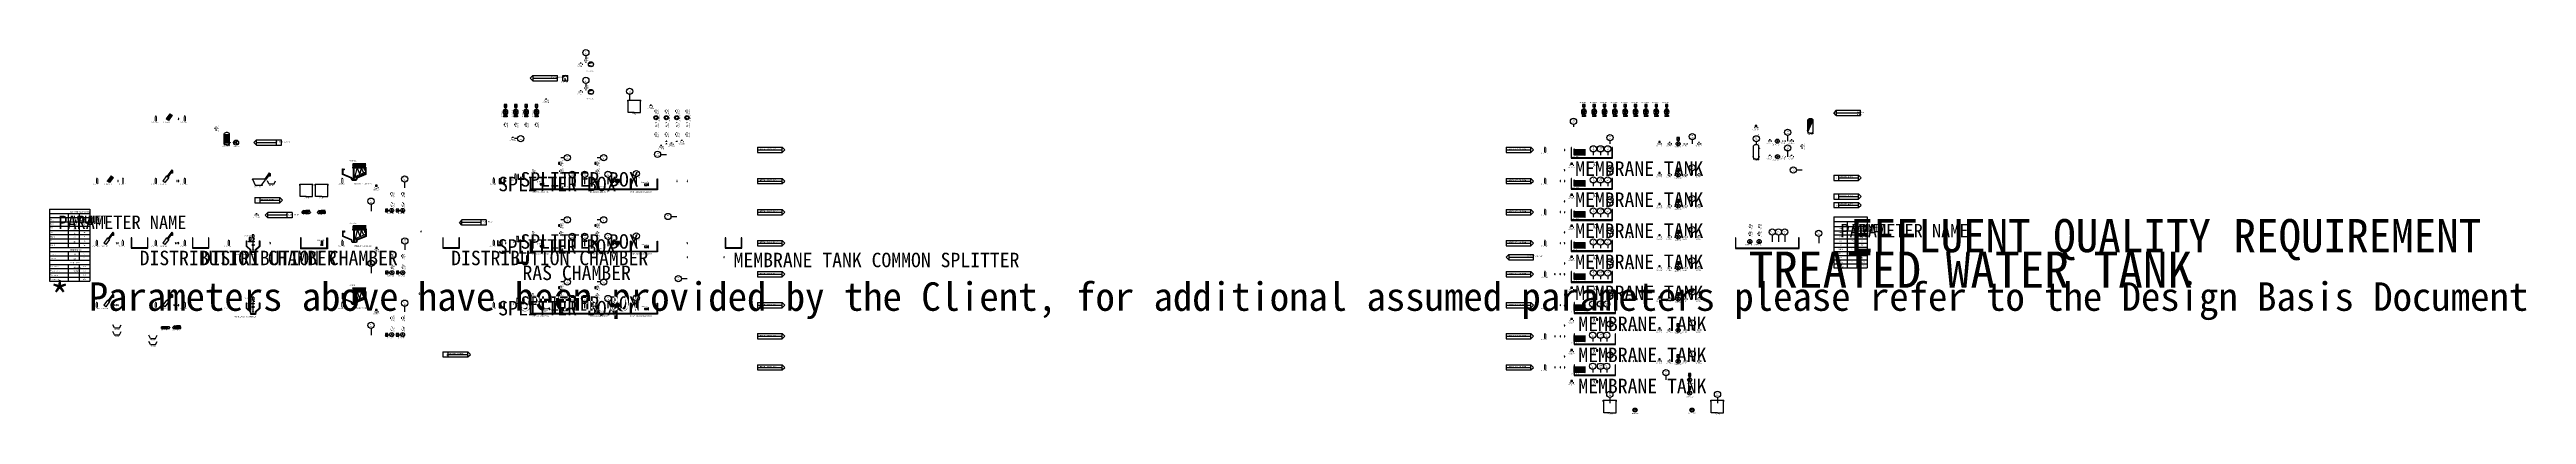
# Model space of a CAD drawing. Header units: millimetres. Extents: x 0 to 12089, y -479 to 374.
# Drawn here: x 0 to 4787, y -331 to 374 of the extents above; entities that cross this region are included whole.
import ezdxf
from ezdxf.enums import TextEntityAlignment as Align

# ---------------------------------------------------------------- set-up
doc = ezdxf.new("R2018")
doc.units = ezdxf.units.MM
doc.header["$LTSCALE"] = 0.25
doc.set_wipeout_variables(frame=1)
for name, pattern in [('ACAD_ISO05W100', [33, 24, -3, 0, -3, 0, -3]), ('ACAD_ISO11W100', [33, 12, -3, 12, -3, 0, -3]), ('HIDDEN', [9.525, 6.35, -3.175])]:
    doc.linetypes.add(name, pattern=pattern)
for name, color, linetype, lineweight, true_color in [('air', 80, 'ACAD_ISO11W100', 25, 0x3fff00), ('chemical', 4, 'HIDDEN', 25, 0x00ffff), ('equipment', 5, 'Continuous', 25, 0x0000ff), ('instrumentation', 7, 'Continuous', 25, 0xffffff), ('sewer', 7, 'Continuous', 25, 0x1c2600), ('sludge', 7, 'ACAD_ISO05W100', 25, 0x261313), ('Text', 7, 'Continuous', 25, 0xffffff), ('unit', 1, 'Continuous', 25, 0xff0000), ('valve', 7, 'Continuous', 25, 0xffffff)]:
    doc.layers.add(name, color=color, linetype=linetype, lineweight=lineweight, true_color=true_color)
doc.layers.add('effluent', color=5, linetype='Continuous', lineweight=25)
doc.styles.add('FlareSeparator$0$Organica', font='arial.ttf')
doc.styles.add('Organica', font='arial.ttf')
doc.styles.add('PDBlowerVFDdrive_BlowerMBR_Tank$0$Organica', font='arial.ttf')
doc.styles.add('RefPIDALK$0$Organica', font='arial.ttf')
doc.styles.add('RefPIDALK$0$Standard', font='arial.ttf')
doc.styles.add('RefPIDBOD$0$Organica', font='arial.ttf')
doc.styles.add('RefPIDDistChamber$0$Organica', font='arial.ttf')
doc.styles.add('RefPIDDistChamber$0$Standard', font='arial.ttf')
doc.styles.add('RefPIDEfluent$0$Organica', font='arial.ttf')
doc.styles.add('RefPIDInfluent$0$Organica', font='arial.ttf')
doc.styles.add('RefPIDPrimaryClarifier$0$Organica', font='arial.ttf')
doc.styles.add('RefPIDPrimaryClarifier$0$Standard', font='arial.ttf')
doc.styles.add('RefPIDVortex$0$Organica', font='arial.ttf')
doc.styles.get("Standard").update_dxf_attribs({"font": 'arial.ttf'})
doc.styles.add('WasteContainer_Screeningcontainer_SB$0$Organica', font='arial.ttf')

# ---------------------------------------------------------------- blocks, each defined once
blk = doc.blocks.new('*U82')
blk.add_hatch(color=256).paths.add_polyline_path([(4.4, 2.4, 1), (3.4, 2.4, 0.238678), (3.6, 2), (4.2, 2, 0.238678)])
at = {"lineweight": 25, "ltscale": 0.25}
for p, q in [((1, 1), (1, 22)), ((1, 1), (5.7, 1)), ((3.6, 2), (3.6, 1)), ((3.6, 2), (4.2, 2)), ((4.2, 2), (4.2, 1))]:
    blk.add_line(p, q, dxfattribs=at)
blk.add_circle((3.9, 2.4), 0.507)
at = {"char_height": 2, "width": 5.34, "attachment_point": 6, "line_spacing_factor": 0.9, "style": 'Organica'}
for insert in [(6.5, 4.7), (11.3, 4.7)]:
    blk.add_mtext('{\\W0.9;-}', dxfattribs=dict(at, insert=insert))
at = {"style": 'Organica', "flags": 1}
for tag, p in [('MATERIAL_MEMBRANE', (30.9, 59.3)), ('MATERIAL_FRAME', (30.9, 53.3)), ('MATERIAL_PIPE', (30.9, 56.3)), ('NOTE_CHINESE', (30.9, 62.4)), ('EQUIP_TYPE', (30.9, 68.4)), ('STB_DTY', (30.9, 50.1)), ('MODEL', (30.9, 47)), ('NOTE', (30.9, 65.4)), ('PROCESSUNITAREA', (31.3, 19.1)), ('NUMBEROFDIFF', (30.9, 37.5)), ('MANUFACTURE', (30.9, 43.9)), ('UNIT_FLOWMAX', (31.3, 28.4)), ('UNIT_FLOWMIN', (31.3, 31.4)), ('INSTALLATION', (31.3, 34.4)), ('SP_FLOWMAX', (31.3, 25.4)), ('NUMBEROFG', (30.9, 40.6)), ('SP_FLOWMIN', (31.3, 22.4))]:
    blk.add_attdef(tag, text='', height=2, dxfattribs=at).set_placement(p, align=Align.MIDDLE_CENTER)
at = {"style": 'Organica', "width": 0.9}
for tag, p in [('AREA_CODE', (5.6, 4.7)), ('TAG_ID', (10.6, 4.7))]:
    blk.add_attdef(tag, text='', height=2, dxfattribs=at).set_placement(p, align=Align.MIDDLE_RIGHT)
at = {"style": 'Organica', "width": 0.9, "flags": 8}
blk.add_attdef('TAG', text='', height=2, dxfattribs=at).set_placement((13.7, 4.7), align=Align.MIDDLE_CENTER)
blk = doc.blocks.new('instrumentairheaderarrow')
at = {"lineweight": 25, "ltscale": 0.25}
for p, q in [((5, 5), (0, 0)), ((5, -5), (0, 0)), ((5, 5), (53, 5)), ((5, 5), (5, -5)), ((5, 0), (53, 0)), ((53, -5), (53, 5)), ((5, -5), (53, -5))]:
    blk.add_line(p, q, dxfattribs=at)
at = {"layer": 'Text', "lineweight": 30, "flags": 104}
blk.add_attdef('NAME1', text='', height=2.5, dxfattribs=at).set_placement((41, 2.5), align=Align.MIDDLE_RIGHT)
blk = doc.blocks.new('*U88')
at = {"lineweight": 25, "ltscale": 0.25}
for p, q in [((1, 21), (0, 21)), ((0, 21), (0, 1)), ((0, 1), (0, 0)), ((52, 0), (0, 0)), ((1, 1), (1, 21)), ((51, 1), (1, 1)), ((51, 1), (51, 21)), ((51, 21), (52, 21)), ((52, 21), (52, 1)), ((52, 1), (52, 0))]:
    blk.add_line(p, q, dxfattribs=at)
at = {"style": 'RefPIDALK$0$Standard', "flags": 1}
blk.add_attdef('TR_NAME1', (37.7, 6.3), '', height=2.5, dxfattribs=at)
at = {"style": 'RefPIDALK$0$Organica', "flags": 1}
for tag, p in [('LIQUIDLEVEL', (16, -22.2)), ('VOLUME', (16, -25.1)), ('LENGTH', (16, -19.2)), ('HEIGHT', (16, -16.2)), ('WIDTH', (16, -13.2))]:
    blk.add_attdef(tag, text='', height=2, dxfattribs=at).set_placement(p, align=Align.MIDDLE_CENTER)
at = {"layer": 'Text', "lineweight": 30, "flags": 104}
blk.add_attdef('NAME1', text='', height=2.5, dxfattribs=at).set_placement((26.3, -5.7), align=Align.MIDDLE_CENTER)
blk = doc.blocks.new('*U89')
at = {"lineweight": 25, "ltscale": 0.25}
for p, q in [((-1.4, 3.4), (-3.4, 2.1)), ((-3.4, 2.1), (-3.4, 0)), ((3.4, 0), (-3.4, 0)), ((2.5, 23.6), (-2.5, 23.6)), ((-2.5, 23.6), (-2.5, 18.6)), ((-2.5, 18.6), (2.5, 23.6)), ((-2.5, 18.6), (2.5, 18.6)), ((0, 18.6), (0, 15.3)), ((0, 9.5), (0, 9.5)), ((1.4, 3.4), (3.4, 2.1)), ((2.5, 18.6), (2.5, 23.6)), ((3.4, 2.1), (3.4, 0))]:
    blk.add_line(p, q, dxfattribs=at)
for points in [[(-2.2, 13, 1), (-2.2, 10.2)], [(-1.4, 4.5, 1), (1.4, 4.5)]]:
    blk.add_lwpolyline(points, format="xyb", dxfattribs=at)
for centre in [(0, 11.6), (0, 6.7)]:
    blk.add_circle(centre, 0.5)
for centre, radius, start, end in [((-2.1, 8.6), 4.36, 75.2809, 94.4863), ((-2.1, 14.5), 4.36, 265.5137, 284.7191), ((0, 8.9), 1.4, 0, 180), ((3, 8.8), 4.36, 175.5137, 194.7191), ((3, 4.6), 4.36, 165.2809, 184.4863), ((-5.1, 6.7), 4, 345.2809, 14.7191), ((0, 16.7), 4, 255.2809, 284.7191), ((0, 6.4), 4, 75.2809, 104.7191), ((2.1, 8.6), 4.36, 85.5137, 104.7191), ((2.1, 14.5), 4.36, 255.2809, 274.4863), ((5.1, 6.7), 4, 165.2809, 194.7191), ((-3, 8.8), 4.36, 345.2809, 4.4863), ((-3, 4.6), 4.36, 355.5137, 14.7191), ((2.2, 11.6), 1.4, 270, 90)]:
    blk.add_arc(centre, radius, start, end)
blk.add_ellipse((0, 9.2), major_axis=(0, -6.18), ratio=0.674562)
at = {"style": 'PDBlowerVFDdrive_BlowerMBR_Tank$0$Organica'}
for s, p in [('n1', (-2.2, 21.5)), ('n2', (-0.1, 19.2))]:
    blk.add_text(s, height=1.5, dxfattribs=at).set_placement(p)
at = {"char_height": 2, "width": 5.34, "attachment_point": 6, "rotation": 90, "line_spacing_factor": 0.9, "style": 'PDBlowerVFDdrive_BlowerMBR_Tank$0$Organica'}
for insert in [(-7, 8), (-7, 3.5)]:
    blk.add_mtext('{\\W0.9;-}', dxfattribs=dict(at, insert=insert))
at = {"style": 'PDBlowerVFDdrive_BlowerMBR_Tank$0$Organica', "flags": 1}
for tag, p in [('MATERIAL_HOUSING', (20.9, 96.4)), ('MATERIAL_GEAR', (20.9, 99.4)), ('NOTE_CHINESE', (20.9, 102.5)), ('BLOWER_TYPE', (20.9, 108.5)), ('NOTE', (20.9, 105.5)), ('FC-MOD', (0.1, 66.8)), ('FC-MAN', (0.1, 69.9)), ('CONSUMED_POWER', (20.9, 84.2)), ('INSTALLED_POWER', (20.9, 87.4)), ('MATERIAL_ROTOR', (20.9, 90.4)), ('MATERIAL_SHAFT', (20.9, 93.4)), ('UNIT_PRESSURE', (20.8, 68.7)), ('UNIT_CAPACITY', (20.8, 74.8)), ('RUNNINGHOURS', (21.5, 59.3)), ('MANUFACTURE', (20.9, 78)), ('SP_PRESSURE', (20.8, 65.7)), ('SP_CAPACITY', (20.8, 71.8)), ('STB_DTY', (21.5, 62.3)), ('MODEL', (20.9, 81.1)), ('AO', (21.5, 47.3)), ('DO', (21.5, 53.3)), ('AI', (21.5, 50.3)), ('DI', (21.5, 56.3)), ('PO', (21.5, 41.3)), ('PB', (21.5, 44.3))]:
    blk.add_attdef(tag, text='', height=2, dxfattribs=at).set_placement(p, align=Align.MIDDLE_CENTER)
at = {"style": 'PDBlowerVFDdrive_BlowerMBR_Tank$0$Organica', "width": 0.9, "flags": 8}
blk.add_attdef('TAG', text='', height=2, rotation=90, dxfattribs=at).set_placement((-7, 10.3), align=Align.MIDDLE_CENTER)
at = {"style": 'PDBlowerVFDdrive_BlowerMBR_Tank$0$Organica', "width": 0.9}
for tag, p in [('TAG_ID', (-7, 7.1)), ('AREA_CODE', (-7, 2.7))]:
    blk.add_attdef(tag, text='', height=2, rotation=90, dxfattribs=at).set_placement(p, align=Align.MIDDLE_RIGHT)
blk = doc.blocks.new('*U93')
at = {"lineweight": 25, "ltscale": 0.25}
for p, q in [((-1.4, 3.4), (-3.4, 2.1)), ((-3.4, 2.1), (-3.4, 0)), ((3.4, 0), (-3.4, 0)), ((2.5, 23.6), (-2.5, 23.6)), ((-2.5, 23.6), (-2.5, 18.6)), ((-2.5, 18.6), (2.5, 23.6)), ((-2.5, 18.6), (2.5, 18.6)), ((0, 18.6), (0, 15.3)), ((0, 9.5), (0, 9.5)), ((1.4, 3.4), (3.4, 2.1)), ((2.5, 18.6), (2.5, 23.6)), ((3.4, 2.1), (3.4, 0))]:
    blk.add_line(p, q, dxfattribs=at)
for points in [[(-2.2, 13, 1), (-2.2, 10.2)], [(-1.4, 4.5, 1), (1.4, 4.5)]]:
    blk.add_lwpolyline(points, format="xyb", dxfattribs=at)
for centre in [(0, 11.6), (0, 6.7)]:
    blk.add_circle(centre, 0.5)
for centre, radius, start, end in [((-2.1, 8.6), 4.36, 75.2809, 94.4863), ((-2.1, 14.5), 4.36, 265.5137, 284.7191), ((0, 8.9), 1.4, 0, 180), ((3, 8.8), 4.36, 175.5137, 194.7191), ((3, 4.6), 4.36, 165.2809, 184.4863), ((-5.1, 6.7), 4, 345.2809, 14.7191), ((0, 16.7), 4, 255.2809, 284.7191), ((0, 6.4), 4, 75.2809, 104.7191), ((2.1, 8.6), 4.36, 85.5137, 104.7191), ((2.1, 14.5), 4.36, 255.2809, 274.4863), ((5.1, 6.7), 4, 165.2809, 194.7191), ((-3, 8.8), 4.36, 345.2809, 4.4863), ((-3, 4.6), 4.36, 355.5137, 14.7191), ((2.2, 11.6), 1.4, 270, 90)]:
    blk.add_arc(centre, radius, start, end)
blk.add_ellipse((0, 9.2), major_axis=(0, -6.18), ratio=0.674562)
at = {"style": 'PDBlowerVFDdrive_BlowerMBR_Tank$0$Organica'}
for s, p in [('n1', (-2.2, 21.5)), ('n2', (-0.1, 19.2))]:
    blk.add_text(s, height=1.5, dxfattribs=at).set_placement(p)
at = {"char_height": 2, "width": 5.34, "attachment_point": 6, "line_spacing_factor": 0.9, "style": 'PDBlowerVFDdrive_BlowerMBR_Tank$0$Organica'}
for insert in [(-4.5, 27.1), (0, 27.1)]:
    blk.add_mtext('{\\W0.9;-}', dxfattribs=dict(at, insert=insert))
at = {"style": 'PDBlowerVFDdrive_BlowerMBR_Tank$0$Organica', "flags": 1}
for tag, p in [('MATERIAL_HOUSING', (20.9, 96.4)), ('MATERIAL_GEAR', (20.9, 99.4)), ('NOTE_CHINESE', (20.9, 102.5)), ('BLOWER_TYPE', (20.9, 108.5)), ('NOTE', (20.9, 105.5)), ('FC-MOD', (0.1, 66.8)), ('FC-MAN', (0.1, 69.9)), ('CONSUMED_POWER', (20.9, 84.2)), ('INSTALLED_POWER', (20.9, 87.4)), ('MATERIAL_ROTOR', (20.9, 90.4)), ('MATERIAL_SHAFT', (20.9, 93.4)), ('UNIT_PRESSURE', (20.8, 68.7)), ('UNIT_CAPACITY', (20.8, 74.8)), ('RUNNINGHOURS', (21.5, 59.3)), ('MANUFACTURE', (20.9, 78)), ('SP_PRESSURE', (20.8, 65.7)), ('SP_CAPACITY', (20.8, 71.8)), ('STB_DTY', (21.5, 62.3)), ('MODEL', (20.9, 81.1)), ('AO', (21.5, 47.3)), ('DO', (21.5, 53.3)), ('AI', (21.5, 50.3)), ('DI', (21.5, 56.3)), ('PO', (21.5, 41.3)), ('PB', (21.5, 44.3))]:
    blk.add_attdef(tag, text='', height=2, dxfattribs=at).set_placement(p, align=Align.MIDDLE_CENTER)
at = {"style": 'PDBlowerVFDdrive_BlowerMBR_Tank$0$Organica', "width": 0.9}
for tag, p in [('AREA_CODE', (-5.3, 27.1)), ('TAG_ID', (-0.9, 27.1))]:
    blk.add_attdef(tag, text='', height=2, dxfattribs=at).set_placement(p, align=Align.MIDDLE_RIGHT)
at = {"style": 'PDBlowerVFDdrive_BlowerMBR_Tank$0$Organica', "width": 0.9, "flags": 8}
blk.add_attdef('TAG', text='', height=2, dxfattribs=at).set_placement((2.3, 27.1), align=Align.MIDDLE_CENTER)
blk = doc.blocks.new('*U106')
blk.add_circle((0, 10.5), 4.84)
for centre, start, end in [((-1.9, 8.7), 43.3642, 136.6358), ((-1.9, 12.3), 223.3642, 316.6358), ((2.5, 11.2), 103.3642, 196.6358), ((2.5, 9.8), 163.3642, 256.6358), ((-0.6, 13), 283.3642, 16.6358), ((-0.6, 8), 343.3642, 76.6358)]:
    blk.add_arc(centre, 2.56, start, end)
at = {"char_height": 2, "width": 5.34, "attachment_point": 6, "line_spacing_factor": 0.9, "style": 'PDBlowerVFDdrive_BlowerMBR_Tank$0$Organica'}
for insert in [(-2.5, 3), (2, 3)]:
    blk.add_mtext('{\\W0.9;-}', dxfattribs=dict(at, insert=insert))
at = {"style": 'PDBlowerVFDdrive_BlowerMBR_Tank$0$Organica', "flags": 1}
for tag, p in [('MATERIAL_HOUSING', (20.9, 96.4)), ('MATERIAL_GEAR', (20.9, 99.4)), ('NOTE_CHINESE', (20.9, 102.5)), ('BLOWER_TYPE', (20.9, 108.5)), ('NOTE', (20.9, 105.5)), ('CONSUMED_POWER', (20.9, 84.2)), ('INSTALLED_POWER', (20.9, 87.4)), ('MATERIAL_ROTOR', (20.9, 90.4)), ('MATERIAL_SHAFT', (20.9, 93.4)), ('UNIT_PRESSURE', (20.8, 68.7)), ('UNIT_CAPACITY', (20.8, 74.8)), ('RUNNINGHOURS', (21.5, 59.3)), ('MANUFACTURE', (20.9, 78)), ('SP_PRESSURE', (20.8, 65.7)), ('SP_CAPACITY', (20.8, 71.8)), ('STB_DTY', (21.5, 62.3)), ('MODEL', (20.9, 81.1)), ('DO', (21.5, 53.3)), ('DI', (21.5, 56.3)), ('PO', (21.5, 41.3))]:
    blk.add_attdef(tag, text='', height=2, dxfattribs=at).set_placement(p, align=Align.MIDDLE_CENTER)
at = {"style": 'PDBlowerVFDdrive_BlowerMBR_Tank$0$Organica', "width": 0.9}
for tag, p in [('AREA_CODE', (-3.3, 3)), ('TAG_ID', (1.1, 3))]:
    blk.add_attdef(tag, text='', height=2, dxfattribs=at).set_placement(p, align=Align.MIDDLE_RIGHT)
at = {"style": 'PDBlowerVFDdrive_BlowerMBR_Tank$0$Organica', "width": 0.9, "flags": 8}
blk.add_attdef('TAG', text='', height=2, dxfattribs=at).set_placement((4.3, 3), align=Align.MIDDLE_CENTER)
blk = doc.blocks.new('*U102')
at = {"lineweight": 25, "ltscale": 0.25}
for p, q in [((-4.5, 12.2), (3.2, 14.1)), ((-4.5, 8.8), (3.2, 6.9))]:
    blk.add_line(p, q, dxfattribs=at)
blk.add_circle((0, 10.5), 4.84)
at = {"char_height": 2, "width": 5.34, "attachment_point": 6, "line_spacing_factor": 0.9, "style": 'PDBlowerVFDdrive_BlowerMBR_Tank$0$Organica'}
for insert in [(-4.5, -2.9), (0, -2.9)]:
    blk.add_mtext('{\\W0.9;-}', dxfattribs=dict(at, insert=insert))
at = {"style": 'PDBlowerVFDdrive_BlowerMBR_Tank$0$Organica', "flags": 1}
for tag, p in [('MATERIAL_HOUSING', (20.9, 96.4)), ('MATERIAL_GEAR', (20.9, 99.4)), ('NOTE_CHINESE', (20.9, 102.5)), ('BLOWER_TYPE', (20.9, 108.5)), ('NOTE', (20.9, 105.5)), ('CONSUMED_POWER', (20.9, 84.2)), ('INSTALLED_POWER', (20.9, 87.4)), ('MATERIAL_ROTOR', (20.9, 90.4)), ('MATERIAL_SHAFT', (20.9, 93.4)), ('UNIT_PRESSURE', (20.8, 68.7)), ('UNIT_CAPACITY', (20.8, 74.8)), ('RUNNINGHOURS', (21.5, 59.3)), ('MANUFACTURE', (20.9, 78)), ('SP_PRESSURE', (20.8, 65.7)), ('SP_CAPACITY', (20.8, 71.8)), ('STB_DTY', (21.5, 62.3)), ('MODEL', (20.9, 81.1)), ('DO', (21.5, 53.3)), ('DI', (21.5, 56.3)), ('PO', (21.5, 41.3))]:
    blk.add_attdef(tag, text='', height=2, dxfattribs=at).set_placement(p, align=Align.MIDDLE_CENTER)
at = {"style": 'PDBlowerVFDdrive_BlowerMBR_Tank$0$Organica', "width": 0.9}
for tag, p in [('AREA_CODE', (-5.3, -2.9)), ('TAG_ID', (-0.9, -2.9))]:
    blk.add_attdef(tag, text='', height=2, dxfattribs=at).set_placement(p, align=Align.MIDDLE_RIGHT)
at = {"style": 'PDBlowerVFDdrive_BlowerMBR_Tank$0$Organica', "width": 0.9, "flags": 8}
blk.add_attdef('TAG', text='', height=2, dxfattribs=at).set_placement((2.3, -2.9), align=Align.MIDDLE_CENTER)
blk = doc.blocks.new('*U109')
at = {"lineweight": 25, "ltscale": 0.25}
for p, q in [((-5, 0), (-5, 10)), ((-5, 10), (5, 10)), ((-5, 7.1), (0, 10)), ((-5, 0), (5, 0)), ((0, 2), (-1.5, 2)), ((5, 7.1), (0, 10)), ((0, 2), (0, 5)), ((0, 2), (1.5, 2)), ((5, 0), (5, 10))]:
    blk.add_line(p, q, dxfattribs=at)
at = {"char_height": 2, "width": 5.34, "attachment_point": 6, "line_spacing_factor": 0.9, "style": 'PDBlowerVFDdrive_BlowerMBR_Tank$0$Organica'}
for insert in [(-4.5, -2.9), (0, -2.9)]:
    blk.add_mtext('{\\W0.9;-}', dxfattribs=dict(at, insert=insert))
at = {"style": 'PDBlowerVFDdrive_BlowerMBR_Tank$0$Organica', "flags": 1}
for tag, p in [('MATERIAL_HOUSING', (20.9, 96.4)), ('MATERIAL_GEAR', (20.9, 99.4)), ('NOTE_CHINESE', (20.9, 102.5)), ('BLOWER_TYPE', (20.9, 108.5)), ('NOTE', (20.9, 105.5)), ('CONSUMED_POWER', (20.9, 84.2)), ('INSTALLED_POWER', (20.9, 87.4)), ('MATERIAL_ROTOR', (20.9, 90.4)), ('MATERIAL_SHAFT', (20.9, 93.4)), ('UNIT_PRESSURE', (20.8, 68.7)), ('UNIT_CAPACITY', (20.8, 74.8)), ('RUNNINGHOURS', (21.5, 59.3)), ('MANUFACTURE', (20.9, 78)), ('SP_PRESSURE', (20.8, 65.7)), ('SP_CAPACITY', (20.8, 71.8)), ('STB_DTY', (21.5, 62.3)), ('MODEL', (20.9, 81.1)), ('DO', (21.5, 53.3)), ('DI', (21.5, 56.3)), ('PO', (21.5, 41.3))]:
    blk.add_attdef(tag, text='', height=2, dxfattribs=at).set_placement(p, align=Align.MIDDLE_CENTER)
at = {"style": 'PDBlowerVFDdrive_BlowerMBR_Tank$0$Organica', "width": 0.9}
for tag, p in [('AREA_CODE', (-5.3, -2.9)), ('TAG_ID', (-0.9, -2.9))]:
    blk.add_attdef(tag, text='', height=2, dxfattribs=at).set_placement(p, align=Align.MIDDLE_RIGHT)
at = {"style": 'PDBlowerVFDdrive_BlowerMBR_Tank$0$Organica', "width": 0.9, "flags": 8}
blk.add_attdef('TAG', text='', height=2, dxfattribs=at).set_placement((2.3, -2.9), align=Align.MIDDLE_CENTER)
blk = doc.blocks.new('break')
blk.add_arc((0, 0), 1, 270, 90)
blk.add_wipeout([(-0.1, -0.1), (-0.1, -0.9), (0, -1), (0.1, -0.9), (0.1, -0.1), (0, 0)])
blk.add_wipeout([(-0.1, 0.1), (-0.1, 0.9), (0, 1), (0.1, 0.9), (0.1, 0.1), (0, 0)])
blk = doc.blocks.new('*U110')
at = {"lineweight": 25, "ltscale": 0.25, "flags": 128}
blk.add_lwpolyline([(0, 9), (0, 0), (9, 0), (9, 9), (8, 9), (8, 1), (1, 1), (1, 9)], close=True, dxfattribs=at)
at = {"style": 'RefPIDDistChamber$0$Organica', "flags": 1}
for tag, p in [('LIQUIDLEVEL', (-11.4, 29.9)), ('VOLUME', (-11.4, 27)), ('LENGTH', (-11.4, 33)), ('HEIGHT', (-11.4, 36)), ('WIDTH', (-11.4, 39))]:
    blk.add_attdef(tag, text='', height=2, dxfattribs=at).set_placement(p, align=Align.MIDDLE_CENTER)
at = {"style": 'RefPIDDistChamber$0$Standard', "flags": 1}
blk.add_attdef('TR_NAME1', (44.3, 30.6), '', height=2.5, dxfattribs=at)
at = {"layer": 'Text', "lineweight": 30, "flags": 104}
blk.add_attdef('NAME1', text='', height=2.5, dxfattribs=at).set_placement((0.1, 12.3), align=Align.MIDDLE_CENTER)
blk = doc.blocks.new('*U112')
at = {"lineweight": 25, "ltscale": 0.25, "flags": 128}
blk.add_lwpolyline([(0, 20), (0, 0), (32, 0), (32, 20), (31, 20), (31, 1), (1, 1), (1, 20)], close=True, dxfattribs=at)
at = {"style": 'RefPIDDistChamber$0$Organica', "flags": 1}
for tag, p in [('LIQUIDLEVEL', (-11.4, 29.9)), ('VOLUME', (-11.4, 27)), ('LENGTH', (-11.4, 33)), ('HEIGHT', (-11.4, 36)), ('WIDTH', (-11.4, 39))]:
    blk.add_attdef(tag, text='', height=2, dxfattribs=at).set_placement(p, align=Align.MIDDLE_CENTER)
at = {"style": 'RefPIDDistChamber$0$Standard', "flags": 1}
blk.add_attdef('TR_NAME1', (44.3, 30.6), '', height=2.5, dxfattribs=at)
at = {"layer": 'Text', "lineweight": 30, "flags": 104}
blk.add_attdef('NAME1', text='', height=2.5, dxfattribs=at).set_placement((16.1, -4.7), align=Align.MIDDLE_CENTER)
blk = doc.blocks.new('*U116')
at = {"lineweight": 25, "ltscale": 0.25, "flags": 128}
blk.add_lwpolyline([(0, 9), (0, 0), (10, 0), (10, 9), (9, 9), (9, 1), (1, 1), (1, 9)], close=True, dxfattribs=at)
at = {"style": 'RefPIDDistChamber$0$Organica', "flags": 1}
for tag, p in [('LIQUIDLEVEL', (-11.4, 29.9)), ('VOLUME', (-11.4, 27)), ('LENGTH', (-11.4, 33)), ('HEIGHT', (-11.4, 36)), ('WIDTH', (-11.4, 39))]:
    blk.add_attdef(tag, text='', height=2, dxfattribs=at).set_placement(p, align=Align.MIDDLE_CENTER)
at = {"style": 'RefPIDDistChamber$0$Standard', "flags": 1}
blk.add_attdef('TR_NAME1', (44.3, 30.6), '', height=2.5, dxfattribs=at)
at = {"layer": 'Text', "lineweight": 30, "flags": 104}
blk.add_attdef('NAME1', text='', height=2.5, dxfattribs=at).set_placement((-1.9, 13), align=Align.MIDDLE_CENTER)
blk = doc.blocks.new('*U118')
at = {"lineweight": 25, "ltscale": 0.25, "flags": 128}
blk.add_lwpolyline([(0, 14), (0, 0), (20, 0), (20, 14), (19, 14), (19, 1), (1, 1), (1, 14)], close=True, dxfattribs=at)
at = {"style": 'RefPIDDistChamber$0$Organica', "flags": 1}
for tag, p in [('LIQUIDLEVEL', (-11.4, 29.9)), ('VOLUME', (-11.4, 27)), ('LENGTH', (-11.4, 33)), ('HEIGHT', (-11.4, 36)), ('WIDTH', (-11.4, 39))]:
    blk.add_attdef(tag, text='', height=2, dxfattribs=at).set_placement(p, align=Align.MIDDLE_CENTER)
at = {"style": 'RefPIDDistChamber$0$Standard', "flags": 1}
blk.add_attdef('TR_NAME1', (44.3, 30.6), '', height=2.5, dxfattribs=at)
at = {"layer": 'Text', "lineweight": 30, "flags": 104}
blk.add_attdef('NAME1', text='', height=2.5, dxfattribs=at).set_placement((11, -4.9), align=Align.MIDDLE_CENTER)
blk = doc.blocks.new('*U119')
at = {"lineweight": 25, "ltscale": 0.25, "flags": 128}
blk.add_lwpolyline([(0, 9), (0, 0), (12, 0), (12, 9), (11, 9), (11, 1), (1, 1), (1, 9)], close=True, dxfattribs=at)
at = {"style": 'RefPIDDistChamber$0$Organica', "flags": 1}
for tag, p in [('LIQUIDLEVEL', (-11.4, 29.9)), ('VOLUME', (-11.4, 27)), ('LENGTH', (-11.4, 33)), ('HEIGHT', (-11.4, 36)), ('WIDTH', (-11.4, 39))]:
    blk.add_attdef(tag, text='', height=2, dxfattribs=at).set_placement(p, align=Align.MIDDLE_CENTER)
at = {"style": 'RefPIDDistChamber$0$Standard', "flags": 1}
blk.add_attdef('TR_NAME1', (44.3, 30.6), '', height=2.5, dxfattribs=at)
at = {"layer": 'Text', "lineweight": 30, "flags": 104}
blk.add_attdef('NAME1', text='', height=2.5, dxfattribs=at).set_placement((5, 13.7), align=Align.MIDDLE_CENTER)
blk = doc.blocks.new('*U122')
at = {"lineweight": 25, "ltscale": 0.25, "flags": 128}
blk.add_lwpolyline([(0, 20), (0, 0), (32, 0), (32, 20), (31, 20), (31, 1), (1, 1), (1, 20)], close=True, dxfattribs=at)
at = {"style": 'RefPIDDistChamber$0$Organica', "flags": 1}
for tag, p in [('LIQUIDLEVEL', (-11.4, 29.9)), ('VOLUME', (-11.4, 27)), ('LENGTH', (-11.4, 33)), ('HEIGHT', (-11.4, 36)), ('WIDTH', (-11.4, 39))]:
    blk.add_attdef(tag, text='', height=2, dxfattribs=at).set_placement(p, align=Align.MIDDLE_CENTER)
at = {"style": 'RefPIDDistChamber$0$Standard', "flags": 1}
blk.add_attdef('TR_NAME1', (44.3, 30.6), '', height=2.5, dxfattribs=at)
at = {"layer": 'Text', "lineweight": 30, "flags": 104}
blk.add_attdef('NAME1', text='', height=2.5, dxfattribs=at).set_placement((16.1, -8.6), align=Align.MIDDLE_CENTER)
blk = doc.blocks.new('*U123')
at = {"lineweight": 25, "ltscale": 0.25, "flags": 128}
blk.add_lwpolyline([(0, 21), (0, 0), (80, 0), (80, 21), (79, 21), (79, 1), (1, 1), (1, 21)], close=True, dxfattribs=at)
at = {"style": 'RefPIDDistChamber$0$Organica', "flags": 1}
for tag, p in [('LIQUIDLEVEL', (-11.4, 29.9)), ('VOLUME', (-11.4, 27)), ('LENGTH', (-11.4, 33)), ('HEIGHT', (-11.4, 36)), ('WIDTH', (-11.4, 39))]:
    blk.add_attdef(tag, text='', height=2, dxfattribs=at).set_placement(p, align=Align.MIDDLE_CENTER)
at = {"style": 'RefPIDDistChamber$0$Standard', "flags": 1}
blk.add_attdef('TR_NAME1', (44.3, 30.6), '', height=2.5, dxfattribs=at)
at = {"layer": 'Text', "lineweight": 30, "flags": 104}
blk.add_attdef('NAME1', text='', height=2.5, dxfattribs=at).set_placement((8.1, -6), align=Align.MIDDLE_CENTER)
blk = doc.blocks.new('*U131')
at = {"lineweight": 25, "ltscale": 0.25}
for p, q in [((-25.5, 0), (-24.5, 0)), ((-0.5, 0), (0.5, 0))]:
    blk.add_line(p, q, dxfattribs=at)
for points in [[(0.5, 0), (0.5, -10.9), (-7.4, -17.9), (-7.9, -22.4), (-17.2, -22.4), (-17.7, -17.9), (-25.5, -10.9), (-25.5, 0)], [(-0.5, 0), (-0.5, -10.2), (-8.2, -17.2), (-8.6, -21.4), (-16.4, -21.4), (-16.9, -17.2), (-24.5, -10.2), (-24.5, 0)]]:
    blk.add_lwpolyline(points, dxfattribs=at)
at = {"style": 'RefPIDVortex$0$Organica', "flags": 1}
for tag, p in [('HEIGHT', (13.9, -0.8)), ('LIQUIDLEVEL', (13.9, -7.1)), ('DIAMETER', (13.9, -4)), ('VOLUME', (13.9, -10.1))]:
    blk.add_attdef(tag, text='', height=2, dxfattribs=at).set_placement(p, align=Align.MIDDLE_CENTER)
at = {"layer": 'Text', "style": 'RefPIDVortex$0$Organica'}
for tag, p in [('NAME1', (-27.5, -26.5)), ('NAME2', (-27.5, -30.3))]:
    blk.add_attdef(tag, text='', height=2.5, dxfattribs=at).set_placement(p, align=Align.MIDDLE_CENTER)
blk = doc.blocks.new('*U133')
at = {"lineweight": 25, "ltscale": 0.25}
for p, q in [((-44.5, 0), (-43.5, 0)), ((-41.6, 0), (-41.3, 0)), ((-2.4, 0), (-2.7, 0)), ((-0.5, 0), (0.5, 0))]:
    blk.add_line(p, q, dxfattribs=at)
for points in [[(0.5, 0), (0.5, -10.9), (-16.4, -17.9), (-17.9, -22.4), (-22, -22.4), (-26.1, -22.4), (-27.6, -17.9), (-44.5, -10.9), (-44.5, 0)], [(-41.6, 0), (-41.6, -1.9), (-43.5, -1.9)], [(-41.3, 0), (-41.3, -2.2), (-43.5, -2.2)], [(-0.5, 0), (-0.5, -10.2), (-17.2, -17.2), (-18.6, -21.4), (-22, -21.4), (-25.4, -21.4), (-26.8, -17.2), (-43.5, -10.2), (-43.5, 0)], [(-2.7, 0), (-2.7, -2.2), (-0.5, -2.2)], [(-2.4, 0), (-2.4, -1.9), (-0.5, -1.9)]]:
    blk.add_lwpolyline(points, dxfattribs=at)
at = {"style": 'RefPIDPrimaryClarifier$0$Organica', "flags": 1}
for tag, p in [('HEIGHT', (13.9, -0.8)), ('LIQUIDLEVEL', (13.9, -7.1)), ('DIAMETER', (13.9, -4)), ('VOLUME', (13.9, -10.1))]:
    blk.add_attdef(tag, text='', height=2, dxfattribs=at).set_placement(p, align=Align.MIDDLE_CENTER)
at = {"style": 'RefPIDPrimaryClarifier$0$Standard', "flags": 1}
blk.add_attdef('TR_NAME1', (5.9, -40.9), '', height=2.5, dxfattribs=at)
at = {"layer": 'Text', "lineweight": 30, "flags": 104}
blk.add_attdef('NAME1', text='', height=2.5, dxfattribs=at).set_placement((-22, -27.7), align=Align.MIDDLE_CENTER)
blk = doc.blocks.new('*U136')
at = {"lineweight": 25, "ltscale": 0.25}
for p, q in [((0.5, 9), (-0.5, 9)), ((0, 8), (1, 8)), ((0, 0), (0, 8)), ((0, 0), (1, 0)), ((0.5, 8), (0.5, 9)), ((0.5, 9), (1.5, 9)), ((1, 0), (1, 8))]:
    blk.add_line(p, q, dxfattribs=at)
blk.add_lwpolyline([(0, 8), (1, 8), (1, 0), (0, 0)], close=True, dxfattribs=at)
at = {"insert": (-3.7, -2.1), "char_height": 2, "width": 5.34, "attachment_point": 6, "line_spacing_factor": 0.9, "style": 'Organica'}
blk.add_mtext('{\\W0.9;-}', dxfattribs=at)
at = {"style": 'Organica', "flags": 1}
for tag, p in [('UNIT_WATER_LEVEL', (37.8, 49.3)), ('MATERIAL_SEALING', (37.6, 65.2)), ('MATERIAL_FRAME', (37.6, 74.2)), ('MATERIAL_BODY', (37.6, 68.2)), ('MATERIAL_STEM', (37.6, 71.2)), ('NOTE_CHINESE', (37.6, 77.3)), ('MANUFACTURE', (37.6, 52.8)), ('EQUIP_TYPE', (37.6, 83.3)), ('MODEL', (37.6, 55.9)), ('NOTE', (37.6, 80.3)), ('PROCESSUNITAREA', (37.8, 27.7)), ('SP_WATER_LEVEL', (37.8, 40.5)), ('UNIT_CHANNELW', (37.8, 43.5)), ('UNIT_CHANNELH', (37.8, 46.3)), ('SP_CHANNELW', (37.8, 37.5)), ('SP_CHANNELH', (37.8, 34.3)), ('STB_DTY', (37.8, 31.3))]:
    blk.add_attdef(tag, text='', height=2, dxfattribs=at).set_placement(p, align=Align.MIDDLE_CENTER)
at = {"style": 'Organica', "width": 0.9}
for tag, p in [('AREA_CODE', (-4.5, -2.1)), ('TAG_ID', (-0.3, -2.1))]:
    blk.add_attdef(tag, text='', height=2, dxfattribs=at).set_placement(p, align=Align.MIDDLE_RIGHT)
at = {"style": 'Organica', "width": 0.9, "flags": 8}
blk.add_attdef('TAG', text='', height=2, dxfattribs=at).set_placement((2.8, -2.1), align=Align.MIDDLE_CENTER)
blk.add_wipeout([(0, 8), (1, 8), (1, 0), (0, 0)])
at = {"insert": (0.5, -2.1), "char_height": 2, "width": 5.34, "attachment_point": 6, "line_spacing_factor": 0.9, "style": 'Organica'}
blk.add_mtext('{\\W0.9;-}', dxfattribs=at)
blk = doc.blocks.new('*U169')
at = {"lineweight": 25, "ltscale": 0.25}
for p, q in [((-24.8, 1.6), (-24.8, 3.3)), ((-24.8, 3.3), (0.6, 3.3)), ((0.6, 1.6), (-24.8, 1.6)), ((-24.5, 9.8), (0.6, 9.8)), ((-24.5, 9.7), (-24.5, 9.8)), ((0.6, 9.7), (-24.5, 9.7)), ((-24.5, 7.5), (0.6, 7.5)), ((-24.5, 7.3), (-24.5, 7.5)), ((0.6, 7.3), (-24.5, 7.3)), ((-24.5, 5.2), (0.6, 5.2)), ((-24.5, 5), (-24.5, 5.2)), ((0.6, 5), (-24.5, 5)), ((-24.3, 7.5), (-24.3, 9.7)), ((-24.3, 5.2), (-24.3, 7.3)), ((-24.3, 3.3), (-24.3, 5)), ((-24.1, 7.5), (-24.1, 9.7)), ((-24.1, 5.2), (-24.1, 7.3)), ((-24.1, 3.3), (-24.1, 5)), ((-23.3, -19.8), (-23.3, 1.6)), ((-21.8, -19.8), (-21.8, 1.6)), ((-20.4, 7.5), (-20.4, 9.7)), ((-20.4, 5.2), (-20.4, 7.3)), ((-20.4, 3.3), (-20.4, 5)), ((-20.2, 7.5), (-20.2, 9.7)), ((-20.2, 5.2), (-20.2, 7.3)), ((-20.2, 3.3), (-20.2, 5)), ((-20, -15.1), (-16.1, 1.6)), ((-16.5, 7.5), (-16.5, 9.7)), ((-16.5, 5.2), (-16.5, 7.3)), ((-16.5, 3.3), (-16.5, 5)), ((-16.3, 7.5), (-16.3, 9.7)), ((-16.3, 5.2), (-16.3, 7.3)), ((-16.3, 3.3), (-16.3, 5)), ((-16.1, 1.6), (-10.9, -11.2)), ((-12.6, 7.5), (-12.6, 9.7)), ((-12.6, 5.2), (-12.6, 7.3)), ((-12.6, 3.3), (-12.6, 5)), ((-12.4, 7.5), (-12.4, 9.7)), ((-12.4, 5.2), (-12.4, 7.3)), ((-12.4, 3.3), (-12.4, 5)), ((-10.9, -11.2), (-7.9, 1.6)), ((-8.7, 7.5), (-8.7, 9.7)), ((-8.7, 5.2), (-8.7, 7.3)), ((-8.7, 3.3), (-8.7, 5)), ((-8.5, 7.5), (-8.5, 9.7)), ((-8.5, 5.2), (-8.5, 7.3)), ((-8.5, 3.3), (-8.5, 5)), ((-3.6, -8.1), (-7.9, 1.6)), ((-4.8, 7.5), (-4.8, 9.7)), ((-4.8, 5.2), (-4.8, 7.3)), ((-4.8, 3.3), (-4.8, 5)), ((-4.6, 7.5), (-4.6, 9.7)), ((-4.6, 5.2), (-4.6, 7.3)), ((-4.6, 3.3), (-4.6, 5)), ((-0.9, 7.5), (-0.9, 9.7)), ((-0.9, 5.2), (-0.9, 7.3)), ((-0.9, 3.3), (-0.9, 5)), ((-0.7, 7.5), (-0.7, 9.7)), ((-0.7, 5.2), (-0.7, 7.3)), ((-0.7, 3.3), (-0.7, 5)), ((-0.2, 1.6), (-0.2, 0)), ((-0.2, 0), (0.2, 0)), ((0.2, 1.6), (0.2, 0)), ((0.6, 9.7), (0.6, 9.8)), ((0.6, 7.3), (0.6, 7.5)), ((0.6, 5), (0.6, 5.2)), ((0.6, 3.3), (0.6, 1.6)), ((-23.3, -19.8), (-21.8, -19.8)), ((-1.3, -7.1), (-21.8, -15.8)), ((-1.3, -9.8), (-21.8, -18.4)), ((-1.3, -9.8), (-1.3, -7.1))]:
    blk.add_line(p, q, dxfattribs=at)
at = {"char_height": 2, "width": 5.34, "attachment_point": 6, "line_spacing_factor": 0.9, "style": 'Organica'}
for insert in [(-27.3, 15.3), (-22.7, 15.3)]:
    blk.add_mtext('{\\W0.9;-}', dxfattribs=dict(at, insert=insert))
at = {"style": 'Organica', "flags": 1}
for tag, p in [('UNIT_OPERATIONAL_LEVEL', (6.6, 80)), ('SP_OPERATIONAL_LEVEL', (6.6, 71)), ('MATERIAL_SUBSURFACE', (6.6, 65)), ('UNIT_CLARIFIER_DIA', (6.6, 83)), ('CONSUMED_POWER', (6.6, 55.7)), ('INSTALLED_POWER', (6.6, 58.7)), ('UNIT_FREE_BOARD', (6.6, 77)), ('SP_CLARIFIER_DIA', (6.6, 74)), ('MATERIAL_ABOVE', (6.6, 61.9)), ('SP_FREE_BOARD', (6.6, 68)), ('NOTE_CHINESE', (6.6, 86)), ('MANUFACTURE', (6.6, 49.4)), ('EQUIP_TYPE', (6.6, 92)), ('MODEL', (6.6, 52.6)), ('NOTE', (6.6, 89)), ('PROCESSUNITAREA', (7.9, 22.2)), ('RUNNINGHOURS', (7.9, 43.7)), ('STB_DTY', (6.8, 46.7)), ('AO', (7.9, 31.7)), ('DO', (7.9, 37.7)), ('PO', (7.9, 28.7)), ('PB', (7.9, 25.7)), ('AI', (7.9, 34.7)), ('DI', (7.9, 40.7))]:
    blk.add_attdef(tag, text='', height=2, dxfattribs=at).set_placement(p, align=Align.MIDDLE_CENTER)
at = {"style": 'Organica', "width": 0.9}
for tag, p in [('AREA_CODE', (-28.2, 15.3)), ('TAG_ID', (-23.6, 15.3))]:
    blk.add_attdef(tag, text='', height=2, dxfattribs=at).set_placement(p, align=Align.MIDDLE_RIGHT)
at = {"style": 'Organica', "width": 0.9, "flags": 8}
blk.add_attdef('TAG', text='', height=2, dxfattribs=at).set_placement((-20.4, 15.3), align=Align.MIDDLE_CENTER)
blk = doc.blocks.new('*U175')
h = blk.add_hatch()
h.set_pattern_fill('HEX', color=256, scale=0.075, style=0)
h.set_pattern_definition([(0, (-15, 0), (0, 0.4124446), [0.238125, -0.47625]), (120, (-15, 0), (-0.3571875, -0.206222), [0.238125, -0.47625]), (60, (-14.76187, 0), (-0.3571875, 0.206222), [0.238125, -0.47625])])
h.paths.add_polyline_path([(5, 20), (-5, 20), (-5, 3.8), (5, 3.8)])
at = {"lineweight": 25, "ltscale": 0.25}
for p, q in [((-6, 18.5), (-6, 19)), ((-5, 18.5), (-6, 18.5)), ((-6, 18.5), (-6, 18)), ((0, 0), (-5.8, 0)), ((-5, 2.2), (-5, 21.7)), ((-5, 20), (5, 20)), ((-5, 3.8), (5, 3.8)), ((-3.9, 1.2), (-3.9, 0)), ((0, 0), (5.8, 0)), ((3.9, 1.2), (3.9, 0)), ((5, 2.2), (5, 21.7)), ((5, 4.6), (6, 4.6)), ((6, 4.6), (6, 5.1)), ((6, 4.6), (6, 4.1))]:
    blk.add_line(p, q, dxfattribs=at)
for centre, start, end in [((0, 17), 43.1498, 136.8502), ((0, 6.9), 223.1498, 316.8502)]:
    blk.add_arc(centre, 6.85, start, end)
at = {"char_height": 2, "width": 5.34, "attachment_point": 6, "line_spacing_factor": 0.9, "style": 'Organica'}
for insert in [(-4.5, -2.6), (0.1, -2.6)]:
    blk.add_mtext('{\\W0.9;-}', dxfattribs=dict(at, insert=insert))
at = {"style": 'Organica', "flags": 1}
for tag, p in [('NOTE_CHINESE', (29, 77)), ('MANUFACTURE', (29, 61.5)), ('UNIT_VOLUME', (29.1, 58.2)), ('SP_VOLUME', (29.1, 55.2)), ('UNIT_FLOW', (28.8, 51.9)), ('EQIP_TYPE', (29, 86)), ('MATERIAL', (29, 70.9)), ('SP_FLOW', (28.8, 48.9)), ('STB_DTY', (29, 73.9)), ('MODEL', (29, 64.6)), ('NOTE', (29, 80)), ('PROCESSUNITAREA', (28.8, 33.9)), ('DO', (28.8, 42.9)), ('PO', (28.8, 36.9)), ('PB', (28.8, 39.9)), ('DI', (28.8, 45.9))]:
    blk.add_attdef(tag, text='', height=2, dxfattribs=at).set_placement(p, align=Align.MIDDLE_CENTER)
at = {"style": 'Organica', "width": 0.9}
for tag, p in [('AREA_CODE', (-5.7, -2.6)), ('TAG_ID', (-0.8, -2.6))]:
    blk.add_attdef(tag, text='', height=2, dxfattribs=at).set_placement(p, align=Align.MIDDLE_RIGHT)
at = {"style": 'Organica', "width": 0.9, "flags": 8}
blk.add_attdef('TAG', text='', height=2, dxfattribs=at).set_placement((2.4, -2.6), align=Align.MIDDLE_CENTER)
blk = doc.blocks.new('*U176')
at = {"lineweight": 25, "ltscale": 0.25}
for p, q in [((-3.6, 11.9), (-4.3, 11.9)), ((-4, 11.1), (-4, 11.9)), ((-2.7, 1.5), (-2.7, 9.9)), ((-2.7, 9.9), (-1.9, 9.9)), ((-2.7, 1.5), (-1.9, 1.5)), ((-1.9, 1.5), (-1.9, 9.9)), ((-1.4, 1.5), (-1.4, 9.9)), ((-1.4, 9.9), (-0.7, 9.9)), ((-1.4, 1.5), (-0.7, 1.5)), ((-0.7, 1.5), (-0.7, 9.9)), ((-0.2, 1.5), (-0.2, 9.9)), ((-0.2, 9.9), (0.6, 9.9)), ((-0.2, 1.5), (0.6, 1.5)), ((0.6, 1.5), (0.6, 9.9)), ((1.1, 1.5), (1.1, 9.9)), ((1.1, 9.9), (1.8, 9.9)), ((1.1, 1.5), (1.8, 1.5)), ((1.8, 1.5), (1.8, 9.9)), ((2.3, 1.5), (2.3, 9.9)), ((2.3, 9.9), (3.1, 9.9)), ((2.3, 1.5), (3.1, 1.5)), ((3.1, 1.5), (3.1, 9.9)), ((3.6, 1.5), (3.6, 9.9)), ((3.6, 9.9), (4.3, 9.9)), ((3.6, 1.5), (4.3, 1.5)), ((4.3, 1.5), (4.3, 9.9)), ((4.8, 1.5), (4.8, 9.9)), ((4.8, 9.9), (5.6, 9.9)), ((4.8, 1.5), (5.6, 1.5)), ((5.6, 1.5), (5.6, 9.9)), ((6.1, 1.5), (6.1, 9.9)), ((6.1, 9.9), (6.8, 9.9)), ((6.1, 1.5), (6.8, 1.5)), ((6.8, 1.5), (6.8, 9.9)), ((7.3, 1.5), (7.3, 9.9)), ((7.3, 9.9), (8.1, 9.9)), ((7.3, 1.5), (8.1, 1.5)), ((8.1, 1.5), (8.1, 9.9)), ((8.6, 1.5), (8.6, 9.9)), ((8.6, 9.9), (9.3, 9.9)), ((8.6, 1.5), (9.3, 1.5)), ((9.3, 1.5), (9.3, 9.9)), ((9.8, 1.5), (9.8, 9.9)), ((9.8, 9.9), (10.6, 9.9)), ((9.8, 1.5), (10.6, 1.5)), ((10.6, 1.5), (10.6, 9.9)), ((11.1, 1.5), (11.1, 9.9)), ((11.1, 9.9), (11.8, 9.9)), ((11.1, 1.5), (11.8, 1.5)), ((11.8, 1.5), (11.8, 9.9)), ((12.3, 1.5), (12.3, 9.9)), ((12.3, 9.9), (13.1, 9.9)), ((12.3, 1.5), (13.1, 1.5)), ((13.1, 1.5), (13.1, 9.9)), ((13.6, 1.5), (13.6, 9.9)), ((13.6, 9.9), (14.3, 9.9)), ((13.6, 1.5), (14.3, 1.5)), ((14.3, 1.5), (14.3, 9.9)), ((14.8, 1.5), (14.8, 9.9)), ((14.8, 9.9), (15.6, 9.9)), ((14.8, 1.5), (15.6, 1.5)), ((15.6, 1.5), (15.6, 9.9)), ((16.6, 11.1), (17.4, 11.1)), ((16.6, 0.2), (17.4, 0.2)), ((17.4, 10.8), (17.4, 11.5)), ((17.4, -0.1), (17.4, 0.6))]:
    blk.add_line(p, q, dxfattribs=at)
blk.add_lwpolyline([(-4, 11.1), (16.6, 11.1), (16.6, 0.2), (-4, 0.2)], close=True, dxfattribs=at)
at = {"char_height": 2, "width": 5.34, "attachment_point": 6, "line_spacing_factor": 0.9, "style": 'Organica'}
for insert in [(-4.5, -2.6), (0.1, -2.6)]:
    blk.add_mtext('{\\W0.9;-}', dxfattribs=dict(at, insert=insert))
at = {"style": 'Organica', "flags": 1}
for tag, p in [('NOTE_CHINESE', (29, 77)), ('MANUFACTURE', (29, 61.5)), ('UNIT_VOLUME', (29.1, 58.2)), ('SP_VOLUME', (29.1, 55.2)), ('UNIT_FLOW', (28.8, 51.9)), ('EQIP_TYPE', (29, 86)), ('MATERIAL', (29, 70.9)), ('SP_FLOW', (28.8, 48.9)), ('STB_DTY', (29, 73.9)), ('MODEL', (29, 64.6)), ('NOTE', (29, 80)), ('PROCESSUNITAREA', (28.8, 33.9)), ('DO', (28.8, 42.9)), ('PO', (28.8, 36.9)), ('PB', (28.8, 39.9)), ('DI', (28.8, 45.9))]:
    blk.add_attdef(tag, text='', height=2, dxfattribs=at).set_placement(p, align=Align.MIDDLE_CENTER)
at = {"style": 'Organica', "width": 0.9}
for tag, p in [('AREA_CODE', (-5.7, -2.6)), ('TAG_ID', (-0.8, -2.6))]:
    blk.add_attdef(tag, text='', height=2, dxfattribs=at).set_placement(p, align=Align.MIDDLE_RIGHT)
at = {"style": 'Organica', "width": 0.9, "flags": 8}
blk.add_attdef('TAG', text='', height=2, dxfattribs=at).set_placement((2.4, -2.6), align=Align.MIDDLE_CENTER)
blk = doc.blocks.new('*U194')
at = {"color": 4, "lineweight": 25, "ltscale": 0.25}
blk.add_line((-6, 17), (-12.5, 17), dxfattribs=at)
at = {"color": 4}
blk.add_circle((0, 17), 6, dxfattribs=at)
at = {"style": 'Organica', "width": 0.9}
for tag, flags, p in [('NOTE_CHINESE', 9, (31.2, 56.4)), ('MANUFACTURE', 9, (31.2, 50.4)), ('SPECIFICATION', 9, (31.2, 47.4)), ('AREA_CODE', 9, (31.2, 62.4)), ('EQUIP_TYPE', 9, (31.2, 65.4)), ('MODEL', 9, (31.2, 53.4)), ('NOTE', 9, (31.2, 59.4)), ('TAG_ID', 8, (0, 19)), ('TAG', 8, (0, 15)), ('PROCESSUNITAREA', 9, (31.2, 26.4)), ('AO', 9, (31.2, 35.4)), ('DO', 9, (31.2, 41.4)), ('PO', 9, (31.2, 29.4)), ('PB', 9, (31.2, 32.4)), ('AI', 9, (31.2, 38.4)), ('DI', 9, (31.2, 44.4))]:
    blk.add_attdef(tag, text='', height=2, dxfattribs=dict(at, flags=flags)).set_placement(p, align=Align.MIDDLE_CENTER)
blk = doc.blocks.new('*U195')
at = {"color": 4, "lineweight": 25, "ltscale": 0.25}
blk.add_line((0, 11), (0, 0), dxfattribs=at)
at = {"color": 4}
blk.add_circle((0, 17), 6, dxfattribs=at)
at = {"char_height": 2, "width": 5.34, "attachment_point": 5, "line_spacing_factor": 0.9, "style": 'Organica'}
for s, insert in [('{\\W0.9;H}', (4.5, 24.9)), ('\\pxqc;{\\W0.9;L}', (4.5, 9.4))]:
    blk.add_mtext(s, dxfattribs=dict(at, insert=insert))
at = {"style": 'Organica', "width": 0.9}
for tag, flags, p in [('NOTE_CHINESE', 9, (31.2, 56.4)), ('MANUFACTURE', 9, (31.2, 50.4)), ('SPECIFICATION', 9, (31.2, 47.4)), ('AREA_CODE', 9, (31.2, 62.4)), ('EQUIP_TYPE', 9, (31.2, 65.4)), ('MODEL', 9, (31.2, 53.4)), ('NOTE', 9, (31.2, 59.4)), ('TAG_ID', 8, (0, 19)), ('TAG', 8, (0, 15)), ('PROCESSUNITAREA', 9, (31.2, 26.4)), ('AO', 9, (31.2, 35.4)), ('DO', 9, (31.2, 41.4)), ('PO', 9, (31.2, 29.4)), ('PB', 9, (31.2, 32.4)), ('AI', 9, (31.2, 38.4)), ('DI', 9, (31.2, 44.4))]:
    blk.add_attdef(tag, text='', height=2, dxfattribs=dict(at, flags=flags)).set_placement(p, align=Align.MIDDLE_CENTER)
blk = doc.blocks.new('*U196')
at = {"color": 4, "lineweight": 25, "ltscale": 0.25}
blk.add_line((6, 17), (17, 17), dxfattribs=at)
at = {"color": 4}
blk.add_circle((0, 17), 6, dxfattribs=at)
at = {"style": 'Organica', "width": 0.9}
for tag, flags, p in [('NOTE_CHINESE', 9, (31.2, 56.4)), ('MANUFACTURE', 9, (31.2, 50.4)), ('SPECIFICATION', 9, (31.2, 47.4)), ('AREA_CODE', 9, (31.2, 62.4)), ('EQUIP_TYPE', 9, (31.2, 65.4)), ('SP_FLUID', 9, (31.2, 71.4)), ('SP_FLOW', 9, (31.2, 68.4)), ('MODEL', 9, (31.2, 53.4)), ('NOTE', 9, (31.2, 59.4)), ('TAG_ID', 8, (0, 19)), ('TAG', 8, (0, 15)), ('PROCESSUNITAREA', 9, (31.2, 26.4)), ('AO', 9, (31.2, 35.4)), ('DO', 9, (31.2, 41.4)), ('PO', 9, (31.2, 29.4)), ('PB', 9, (31.2, 32.4)), ('AI', 9, (31.2, 38.4)), ('DI', 9, (31.2, 44.4))]:
    blk.add_attdef(tag, text='', height=2, dxfattribs=dict(at, flags=flags)).set_placement(p, align=Align.MIDDLE_CENTER)
blk = doc.blocks.new('*U199')
at = {"color": 4, "lineweight": 25, "ltscale": 0.25}
blk.add_line((0, 11), (0, 6), dxfattribs=at)
at = {"color": 4}
blk.add_circle((0, 17), 6, dxfattribs=at)
at = {"style": 'Organica', "width": 0.9}
for tag, flags, p in [('NOTE_CHINESE', 9, (31.2, 56.4)), ('MANUFACTURE', 9, (31.2, 50.4)), ('SPECIFICATION', 9, (31.2, 47.4)), ('AREA_CODE', 9, (31.2, 62.4)), ('EQUIP_TYPE', 9, (31.2, 65.4)), ('MODEL', 9, (31.2, 53.4)), ('NOTE', 9, (31.2, 59.4)), ('TAG_ID', 8, (0, 19)), ('TAG', 8, (0, 15)), ('PROCESSUNITAREA', 9, (31.2, 26.4)), ('AO', 9, (31.2, 35.4)), ('DO', 9, (31.2, 41.4)), ('PO', 9, (31.2, 29.4)), ('PB', 9, (31.2, 32.4)), ('AI', 9, (31.2, 38.4)), ('DI', 9, (31.2, 44.4))]:
    blk.add_attdef(tag, text='', height=2, dxfattribs=dict(at, flags=flags)).set_placement(p, align=Align.MIDDLE_CENTER)
blk = doc.blocks.new('*U205')
at = {"color": 4, "lineweight": 25, "ltscale": 0.25}
blk.add_line((0, 11), (0, -2), dxfattribs=at)
at = {"color": 4}
blk.add_circle((0, 17), 6, dxfattribs=at)
at = {"style": 'Organica', "width": 0.9}
for tag, flags, p in [('NOTE_CHINESE', 9, (31.2, 56.4)), ('MANUFACTURE', 9, (31.2, 50.4)), ('SPECIFICATION', 9, (31.2, 47.4)), ('AREA_CODE', 9, (31.2, 62.4)), ('EQUIP_TYPE', 9, (31.2, 65.4)), ('MODEL', 9, (31.2, 53.4)), ('NOTE', 9, (31.2, 59.4)), ('TAG_ID', 8, (0, 19)), ('TAG', 8, (0, 15)), ('PROCESSUNITAREA', 9, (31.2, 26.4)), ('AO', 9, (31.2, 35.4)), ('DO', 9, (31.2, 41.4)), ('PO', 9, (31.2, 29.4)), ('PB', 9, (31.2, 32.4)), ('AI', 9, (31.2, 38.4)), ('DI', 9, (31.2, 44.4))]:
    blk.add_attdef(tag, text='', height=2, dxfattribs=dict(at, flags=flags)).set_placement(p, align=Align.MIDDLE_CENTER)
blk = doc.blocks.new('*U206')
at = {"color": 4, "lineweight": 25, "ltscale": 0.25}
blk.add_line((0, 11), (0, -2), dxfattribs=at)
at = {"color": 4}
blk.add_circle((0, 17), 6, dxfattribs=at)
at = {"style": 'Organica', "width": 0.9}
for tag, flags, p in [('NOTE_CHINESE', 9, (31.2, 56.4)), ('MANUFACTURE', 9, (31.2, 50.4)), ('SPECIFICATION', 9, (31.2, 47.4)), ('AREA_CODE', 9, (31.2, 62.4)), ('EQUIP_TYPE', 9, (31.2, 65.4)), ('SP_FLUID', 9, (31.2, 71.4)), ('SP_FLOW', 9, (31.2, 68.4)), ('MODEL', 9, (31.2, 53.4)), ('NOTE', 9, (31.2, 59.4)), ('TAG_ID', 8, (0, 19)), ('TAG', 8, (0, 15)), ('PROCESSUNITAREA', 9, (31.2, 26.4)), ('AO', 9, (31.2, 35.4)), ('DO', 9, (31.2, 41.4)), ('PO', 9, (31.2, 29.4)), ('PB', 9, (31.2, 32.4)), ('AI', 9, (31.2, 38.4)), ('DI', 9, (31.2, 44.4))]:
    blk.add_attdef(tag, text='', height=2, dxfattribs=dict(at, flags=flags)).set_placement(p, align=Align.MIDDLE_CENTER)
blk = doc.blocks.new('*U207')
at = {"color": 4, "lineweight": 25, "ltscale": 0.25}
blk.add_line((0, 11), (0, -2), dxfattribs=at)
at = {"color": 4}
blk.add_circle((0, 17), 6, dxfattribs=at)
at = {"style": 'Organica', "width": 0.9}
for tag, flags, p in [('NOTE_CHINESE', 9, (31.2, 56.4)), ('MANUFACTURE', 9, (31.2, 50.4)), ('SPECIFICATION', 9, (31.2, 47.4)), ('AREA_CODE', 9, (31.2, 62.4)), ('EQUIP_TYPE', 9, (31.2, 65.4)), ('MODEL', 9, (31.2, 53.4)), ('NOTE', 9, (31.2, 59.4)), ('TAG_ID', 8, (0, 19)), ('TAG', 8, (0, 15)), ('PROCESSUNITAREA', 9, (31.2, 26.4)), ('AO', 9, (31.2, 35.4)), ('DO', 9, (31.2, 41.4)), ('PO', 9, (31.2, 29.4)), ('PB', 9, (31.2, 32.4)), ('AI', 9, (31.2, 38.4)), ('DI', 9, (31.2, 44.4))]:
    blk.add_attdef(tag, text='', height=2, dxfattribs=dict(at, flags=flags)).set_placement(p, align=Align.MIDDLE_CENTER)
blk = doc.blocks.new('*U208')
at = {"color": 4, "lineweight": 25, "ltscale": 0.25}
blk.add_line((0, 11), (0, -2), dxfattribs=at)
at = {"color": 4}
blk.add_circle((0, 17), 6, dxfattribs=at)
at = {"style": 'Organica', "width": 0.9}
for tag, flags, p in [('NOTE_CHINESE', 9, (31.2, 56.4)), ('MANUFACTURE', 9, (31.2, 50.4)), ('SPECIFICATION', 9, (31.2, 47.4)), ('AREA_CODE', 9, (31.2, 62.4)), ('EQUIP_TYPE', 9, (31.2, 65.4)), ('MODEL', 9, (31.2, 53.4)), ('NOTE', 9, (31.2, 59.4)), ('TAG_ID', 8, (0, 19)), ('TAG', 8, (0, 15)), ('PROCESSUNITAREA', 9, (31.2, 26.4)), ('AO', 9, (31.2, 35.4)), ('DO', 9, (31.2, 41.4)), ('PO', 9, (31.2, 29.4)), ('PB', 9, (31.2, 32.4)), ('AI', 9, (31.2, 38.4)), ('DI', 9, (31.2, 44.4))]:
    blk.add_attdef(tag, text='', height=2, dxfattribs=dict(at, flags=flags)).set_placement(p, align=Align.MIDDLE_CENTER)
blk = doc.blocks.new('*U237')
at = {"color": 4, "lineweight": 25, "ltscale": 0.25}
blk.add_line((0, 11), (0, 4.5), dxfattribs=at)
at = {"color": 4}
blk.add_circle((0, 17), 6, dxfattribs=at)
at = {"style": 'Organica', "width": 0.9}
for tag, flags, p in [('NOTE_CHINESE', 9, (31.2, 56.4)), ('MANUFACTURE', 9, (31.2, 50.4)), ('SPECIFICATION', 9, (31.2, 47.4)), ('AREA_CODE', 9, (31.2, 62.4)), ('EQUIP_TYPE', 9, (31.2, 65.4)), ('SP_FLUID', 9, (31.2, 71.4)), ('SP_FLOW', 9, (31.2, 68.4)), ('MODEL', 9, (31.2, 53.4)), ('NOTE', 9, (31.2, 59.4)), ('TAG_ID', 8, (0, 19)), ('TAG', 8, (0, 15)), ('PROCESSUNITAREA', 9, (31.2, 26.4)), ('AO', 9, (31.2, 35.4)), ('DO', 9, (31.2, 41.4)), ('PO', 9, (31.2, 29.4)), ('PB', 9, (31.2, 32.4)), ('AI', 9, (31.2, 38.4)), ('DI', 9, (31.2, 44.4))]:
    blk.add_attdef(tag, text='', height=2, dxfattribs=dict(at, flags=flags)).set_placement(p, align=Align.MIDDLE_CENTER)
blk = doc.blocks.new('*U239')
at = {"color": 4, "lineweight": 25, "ltscale": 0.25}
blk.add_line((0, 11), (0, 0), dxfattribs=at)
at = {"color": 4}
blk.add_circle((0, 17), 6, dxfattribs=at)
at = {"style": 'Organica', "width": 0.9}
for tag, flags, p in [('NOTE_CHINESE', 9, (31.2, 56.4)), ('MANUFACTURE', 9, (31.2, 50.4)), ('SPECIFICATION', 9, (31.2, 47.4)), ('AREA_CODE', 9, (31.2, 62.4)), ('EQUIP_TYPE', 9, (31.2, 65.4)), ('MODEL', 9, (31.2, 53.4)), ('NOTE', 9, (31.2, 59.4)), ('TAG_ID', 8, (0, 19)), ('TAG', 8, (0, 15)), ('PROCESSUNITAREA', 9, (31.2, 26.4)), ('AO', 9, (31.2, 35.4)), ('DO', 9, (31.2, 41.4)), ('PO', 9, (31.2, 29.4)), ('PB', 9, (31.2, 32.4)), ('AI', 9, (31.2, 38.4)), ('DI', 9, (31.2, 44.4))]:
    blk.add_attdef(tag, text='', height=2, dxfattribs=dict(at, flags=flags)).set_placement(p, align=Align.MIDDLE_CENTER)
blk = doc.blocks.new('*U202')
at = {"color": 4, "lineweight": 25, "ltscale": 0.25}
blk.add_line((0, 11), (0, 3), dxfattribs=at)
at = {"color": 4}
blk.add_circle((0, 17), 6, dxfattribs=at)
at = {"style": 'Organica', "width": 0.9}
for tag, flags, p in [('NOTE_CHINESE', 9, (31.2, 56.4)), ('MANUFACTURE', 9, (31.2, 50.4)), ('SPECIFICATION', 9, (31.2, 47.4)), ('AREA_CODE', 9, (31.2, 62.4)), ('EQUIP_TYPE', 9, (31.2, 65.4)), ('SP_FLUID', 9, (31.2, 71.4)), ('SP_FLOW', 9, (31.2, 68.4)), ('MODEL', 9, (31.2, 53.4)), ('NOTE', 9, (31.2, 59.4)), ('TAG_ID', 8, (0, 19)), ('TAG', 8, (0, 15)), ('PROCESSUNITAREA', 9, (31.2, 26.4)), ('AO', 9, (31.2, 35.4)), ('DO', 9, (31.2, 41.4)), ('PO', 9, (31.2, 29.4)), ('PB', 9, (31.2, 32.4)), ('AI', 9, (31.2, 38.4)), ('DI', 9, (31.2, 44.4))]:
    blk.add_attdef(tag, text='', height=2, dxfattribs=dict(at, flags=flags)).set_placement(p, align=Align.MIDDLE_CENTER)
blk = doc.blocks.new('*U243')
at = {"color": 4, "lineweight": 25, "ltscale": 0.25}
blk.add_line((0, 11), (0, 5), dxfattribs=at)
at = {"color": 4}
blk.add_circle((0, 17), 6, dxfattribs=at)
at = {"style": 'Organica', "width": 0.9}
for tag, flags, p in [('NOTE_CHINESE', 9, (31.2, 56.4)), ('MANUFACTURE', 9, (31.2, 50.4)), ('SPECIFICATION', 9, (31.2, 47.4)), ('AREA_CODE', 9, (31.2, 62.4)), ('EQUIP_TYPE', 9, (31.2, 65.4)), ('MODEL', 9, (31.2, 53.4)), ('NOTE', 9, (31.2, 59.4)), ('TAG_ID', 8, (0, 19)), ('TAG', 8, (0, 15)), ('PROCESSUNITAREA', 9, (31.2, 26.4)), ('AO', 9, (31.2, 35.4)), ('DO', 9, (31.2, 41.4)), ('PO', 9, (31.2, 29.4)), ('PB', 9, (31.2, 32.4)), ('AI', 9, (31.2, 38.4)), ('DI', 9, (31.2, 44.4))]:
    blk.add_attdef(tag, text='', height=2, dxfattribs=dict(at, flags=flags)).set_placement(p, align=Align.MIDDLE_CENTER)
blk = doc.blocks.new('*U244')
at = {"color": 4, "lineweight": 25, "ltscale": 0.25}
blk.add_line((0, 11), (0, 5), dxfattribs=at)
at = {"color": 4}
blk.add_circle((0, 17), 6, dxfattribs=at)
at = {"style": 'Organica', "width": 0.9}
for tag, flags, p in [('NOTE_CHINESE', 9, (31.2, 56.4)), ('MANUFACTURE', 9, (31.2, 50.4)), ('SPECIFICATION', 9, (31.2, 47.4)), ('AREA_CODE', 9, (31.2, 62.4)), ('EQUIP_TYPE', 9, (31.2, 65.4)), ('MODEL', 9, (31.2, 53.4)), ('NOTE', 9, (31.2, 59.4)), ('TAG_ID', 8, (0, 19)), ('TAG', 8, (0, 15)), ('PROCESSUNITAREA', 9, (31.2, 26.4)), ('AO', 9, (31.2, 35.4)), ('DO', 9, (31.2, 41.4)), ('PO', 9, (31.2, 29.4)), ('PB', 9, (31.2, 32.4)), ('AI', 9, (31.2, 38.4)), ('DI', 9, (31.2, 44.4))]:
    blk.add_attdef(tag, text='', height=2, dxfattribs=dict(at, flags=flags)).set_placement(p, align=Align.MIDDLE_CENTER)
blk = doc.blocks.new('*U245')
at = {"color": 4, "lineweight": 25, "ltscale": 0.25}
blk.add_line((0, 11), (0, 5), dxfattribs=at)
at = {"color": 4}
blk.add_circle((0, 17), 6, dxfattribs=at)
at = {"style": 'Organica', "width": 0.9}
for tag, flags, p in [('NOTE_CHINESE', 9, (31.2, 56.4)), ('MANUFACTURE', 9, (31.2, 50.4)), ('SPECIFICATION', 9, (31.2, 47.4)), ('AREA_CODE', 9, (31.2, 62.4)), ('EQUIP_TYPE', 9, (31.2, 65.4)), ('MODEL', 9, (31.2, 53.4)), ('NOTE', 9, (31.2, 59.4)), ('TAG_ID', 8, (0, 19)), ('TAG', 8, (0, 15)), ('PROCESSUNITAREA', 9, (31.2, 26.4)), ('AO', 9, (31.2, 35.4)), ('DO', 9, (31.2, 41.4)), ('PO', 9, (31.2, 29.4)), ('PB', 9, (31.2, 32.4)), ('AI', 9, (31.2, 38.4)), ('DI', 9, (31.2, 44.4))]:
    blk.add_attdef(tag, text='', height=2, dxfattribs=dict(at, flags=flags)).set_placement(p, align=Align.MIDDLE_CENTER)
blk = doc.blocks.new('*U246')
at = {"color": 4, "lineweight": 25, "ltscale": 0.25}
blk.add_line((0, 11), (0, 5), dxfattribs=at)
at = {"color": 4}
blk.add_circle((0, 17), 6, dxfattribs=at)
at = {"style": 'Organica', "width": 0.9}
for tag, flags, p in [('NOTE_CHINESE', 9, (31.2, 56.4)), ('MANUFACTURE', 9, (31.2, 50.4)), ('SPECIFICATION', 9, (31.2, 47.4)), ('AREA_CODE', 9, (31.2, 62.4)), ('EQUIP_TYPE', 9, (31.2, 65.4)), ('MODEL', 9, (31.2, 53.4)), ('NOTE', 9, (31.2, 59.4)), ('TAG_ID', 8, (0, 19)), ('TAG', 8, (0, 15)), ('PROCESSUNITAREA', 9, (31.2, 26.4)), ('AO', 9, (31.2, 35.4)), ('DO', 9, (31.2, 41.4)), ('PO', 9, (31.2, 29.4)), ('PB', 9, (31.2, 32.4)), ('AI', 9, (31.2, 38.4)), ('DI', 9, (31.2, 44.4))]:
    blk.add_attdef(tag, text='', height=2, dxfattribs=dict(at, flags=flags)).set_placement(p, align=Align.MIDDLE_CENTER)
blk = doc.blocks.new('*U282')
at = {"color": 4, "lineweight": 25, "ltscale": 0.25}
blk.add_line((6, 17), (17, 17), dxfattribs=at)
at = {"color": 4}
blk.add_circle((0, 17), 6, dxfattribs=at)
at = {"style": 'Organica', "width": 0.9}
for tag, flags, p in [('NOTE_CHINESE', 9, (31.2, 56.4)), ('MANUFACTURE', 9, (31.2, 50.4)), ('SPECIFICATION', 9, (31.2, 47.4)), ('AREA_CODE', 9, (31.2, 62.4)), ('EQUIP_TYPE', 9, (31.2, 65.4)), ('MODEL', 9, (31.2, 53.4)), ('NOTE', 9, (31.2, 59.4)), ('TAG_ID', 8, (0, 19)), ('TAG', 8, (0, 15)), ('PROCESSUNITAREA', 9, (31.2, 26.4)), ('AO', 9, (31.2, 35.4)), ('DO', 9, (31.2, 41.4)), ('PO', 9, (31.2, 29.4)), ('PB', 9, (31.2, 32.4)), ('AI', 9, (31.2, 38.4)), ('DI', 9, (31.2, 44.4))]:
    blk.add_attdef(tag, text='', height=2, dxfattribs=dict(at, flags=flags)).set_placement(p, align=Align.MIDDLE_CENTER)
blk = doc.blocks.new('*U283')
at = {"color": 4, "lineweight": 25, "ltscale": 0.25}
blk.add_line((0, 11), (0, 5.5), dxfattribs=at)
at = {"color": 4}
blk.add_circle((0, 17), 6, dxfattribs=at)
at = {"char_height": 2, "width": 5.34, "attachment_point": 5, "line_spacing_factor": 0.9, "style": 'Organica'}
for s, insert in [('{\\W0.9;H}', (4.5, 24.9)), ('\\pxqc;{\\W0.9;L}', (4.5, 9.4))]:
    blk.add_mtext(s, dxfattribs=dict(at, insert=insert))
at = {"style": 'Organica', "width": 0.9}
for tag, flags, p in [('NOTE_CHINESE', 9, (31.2, 56.4)), ('MANUFACTURE', 9, (31.2, 50.4)), ('SPECIFICATION', 9, (31.2, 47.4)), ('AREA_CODE', 9, (31.2, 62.4)), ('EQUIP_TYPE', 9, (31.2, 65.4)), ('MODEL', 9, (31.2, 53.4)), ('NOTE', 9, (31.2, 59.4)), ('TAG_ID', 8, (0, 19)), ('TAG', 8, (0, 15)), ('PROCESSUNITAREA', 9, (31.2, 26.4)), ('AO', 9, (31.2, 35.4)), ('DO', 9, (31.2, 41.4)), ('PO', 9, (31.2, 29.4)), ('PB', 9, (31.2, 32.4)), ('AI', 9, (31.2, 38.4)), ('DI', 9, (31.2, 44.4))]:
    blk.add_attdef(tag, text='', height=2, dxfattribs=dict(at, flags=flags)).set_placement(p, align=Align.MIDDLE_CENTER)
blk = doc.blocks.new('*U219')
at = {"color": 4, "lineweight": 25, "ltscale": 0.25}
blk.add_line((0, 11), (0, 0), dxfattribs=at)
at = {"color": 4}
blk.add_circle((0, 17), 6, dxfattribs=at)
at = {"style": 'Organica', "width": 0.9}
for tag, flags, p in [('NOTE_CHINESE', 9, (31.2, 56.4)), ('MANUFACTURE', 9, (31.2, 50.4)), ('SPECIFICATION', 9, (31.2, 47.4)), ('AREA_CODE', 9, (31.2, 62.4)), ('EQUIP_TYPE', 9, (31.2, 65.4)), ('SP_FLUID', 9, (31.2, 71.4)), ('SP_FLOW', 9, (31.2, 68.4)), ('MODEL', 9, (31.2, 53.4)), ('NOTE', 9, (31.2, 59.4)), ('TAG_ID', 8, (0, 19)), ('TAG', 8, (0, 15)), ('PROCESSUNITAREA', 9, (31.2, 26.4)), ('AO', 9, (31.2, 35.4)), ('DO', 9, (31.2, 41.4)), ('PO', 9, (31.2, 29.4)), ('PB', 9, (31.2, 32.4)), ('AI', 9, (31.2, 38.4)), ('DI', 9, (31.2, 44.4))]:
    blk.add_attdef(tag, text='', height=2, dxfattribs=dict(at, flags=flags)).set_placement(p, align=Align.MIDDLE_CENTER)
blk = doc.blocks.new('*U325')
at = {"color": 4, "lineweight": 25, "ltscale": 0.25}
blk.add_line((0, 11), (0, -2), dxfattribs=at)
at = {"color": 4}
blk.add_circle((0, 17), 6, dxfattribs=at)
at = {"style": 'Organica', "width": 0.9}
for tag, flags, p in [('NOTE_CHINESE', 9, (31.2, 56.4)), ('MANUFACTURE', 9, (31.2, 50.4)), ('SPECIFICATION', 9, (31.2, 47.4)), ('AREA_CODE', 9, (31.2, 62.4)), ('EQUIP_TYPE', 9, (31.2, 65.4)), ('MODEL', 9, (31.2, 53.4)), ('NOTE', 9, (31.2, 59.4)), ('TAG_ID', 8, (0, 19)), ('TAG', 8, (0, 15)), ('PROCESSUNITAREA', 9, (31.2, 26.4)), ('AO', 9, (31.2, 35.4)), ('DO', 9, (31.2, 41.4)), ('PO', 9, (31.2, 29.4)), ('PB', 9, (31.2, 32.4)), ('AI', 9, (31.2, 38.4)), ('DI', 9, (31.2, 44.4))]:
    blk.add_attdef(tag, text='', height=2, dxfattribs=dict(at, flags=flags)).set_placement(p, align=Align.MIDDLE_CENTER)
blk = doc.blocks.new('*U216')
at = {"color": 4, "lineweight": 25, "ltscale": 0.25}
blk.add_line((0, 11), (0, 0), dxfattribs=at)
at = {"color": 4}
blk.add_circle((0, 17), 6, dxfattribs=at)
at = {"style": 'Organica', "width": 0.9}
for tag, flags, p in [('NOTE_CHINESE', 9, (31.2, 56.4)), ('MANUFACTURE', 9, (31.2, 50.4)), ('SPECIFICATION', 9, (31.2, 47.4)), ('AREA_CODE', 9, (31.2, 62.4)), ('EQUIP_TYPE', 9, (31.2, 65.4)), ('SP_FLUID', 9, (31.2, 71.4)), ('SP_FLOW', 9, (31.2, 68.4)), ('MODEL', 9, (31.2, 53.4)), ('NOTE', 9, (31.2, 59.4)), ('TAG_ID', 8, (0, 19)), ('TAG', 8, (0, 15)), ('PROCESSUNITAREA', 9, (31.2, 26.4)), ('AO', 9, (31.2, 35.4)), ('DO', 9, (31.2, 41.4)), ('PO', 9, (31.2, 29.4)), ('PB', 9, (31.2, 32.4)), ('AI', 9, (31.2, 38.4)), ('DI', 9, (31.2, 44.4))]:
    blk.add_attdef(tag, text='', height=2, dxfattribs=dict(at, flags=flags)).set_placement(p, align=Align.MIDDLE_CENTER)
blk = doc.blocks.new('*U331')
at = {"color": 4, "lineweight": 25, "ltscale": 0.25}
blk.add_line((0, 11), (0, -2), dxfattribs=at)
at = {"color": 4}
blk.add_circle((0, 17), 6, dxfattribs=at)
at = {"insert": (4.5, 9.4), "char_height": 2, "width": 5.34, "attachment_point": 5, "line_spacing_factor": 0.9, "style": 'Organica'}
blk.add_mtext('\\pxqc;{\\W0.9;DO}', dxfattribs=at)
at = {"style": 'Organica', "width": 0.9}
for tag, flags, p in [('NOTE_CHINESE', 9, (31.2, 56.4)), ('MANUFACTURE', 9, (31.2, 50.4)), ('SPECIFICATION', 9, (31.2, 47.4)), ('AREA_CODE', 9, (31.2, 62.4)), ('EQUIP_TYPE', 9, (31.2, 65.4)), ('MODEL', 9, (31.2, 53.4)), ('NOTE', 9, (31.2, 59.4)), ('TAG_ID', 8, (0, 19)), ('TAG', 8, (0, 15)), ('PROCESSUNITAREA', 9, (31.2, 26.4)), ('AO', 9, (31.2, 35.4)), ('DO', 9, (31.2, 41.4)), ('PO', 9, (31.2, 29.4)), ('PB', 9, (31.2, 32.4)), ('AI', 9, (31.2, 38.4)), ('DI', 9, (31.2, 44.4))]:
    blk.add_attdef(tag, text='', height=2, dxfattribs=dict(at, flags=flags)).set_placement(p, align=Align.MIDDLE_CENTER)
blk = doc.blocks.new('*U332')
at = {"color": 4, "lineweight": 25, "ltscale": 0.25}
blk.add_line((-6, 17), (-12.5, 17), dxfattribs=at)
at = {"color": 4}
blk.add_circle((0, 17), 6, dxfattribs=at)
at = {"style": 'Organica', "width": 0.9}
for tag, flags, p in [('NOTE_CHINESE', 9, (31.2, 56.4)), ('MANUFACTURE', 9, (31.2, 50.4)), ('SPECIFICATION', 9, (31.2, 47.4)), ('AREA_CODE', 9, (31.2, 62.4)), ('EQUIP_TYPE', 9, (31.2, 65.4)), ('SP_FLUID', 9, (31.2, 71.4)), ('SP_FLOW', 9, (31.2, 68.4)), ('MODEL', 9, (31.2, 53.4)), ('NOTE', 9, (31.2, 59.4)), ('TAG_ID', 8, (0, 19)), ('TAG', 8, (0, 15)), ('PROCESSUNITAREA', 9, (31.2, 26.4)), ('AO', 9, (31.2, 35.4)), ('DO', 9, (31.2, 41.4)), ('PO', 9, (31.2, 29.4)), ('PB', 9, (31.2, 32.4)), ('AI', 9, (31.2, 38.4)), ('DI', 9, (31.2, 44.4))]:
    blk.add_attdef(tag, text='', height=2, dxfattribs=dict(at, flags=flags)).set_placement(p, align=Align.MIDDLE_CENTER)
blk = doc.blocks.new('*U333')
at = {"color": 4, "lineweight": 25, "ltscale": 0.25}
blk.add_line((0, 11), (0, -2), dxfattribs=at)
at = {"color": 4}
blk.add_circle((0, 17), 6, dxfattribs=at)
at = {"insert": (4.5, 9.4), "char_height": 2, "width": 5.34, "attachment_point": 5, "line_spacing_factor": 0.9, "style": 'Organica'}
blk.add_mtext('\\pxqc;{\\W0.9;NH\\H0.625x;4}', dxfattribs=at)
at = {"style": 'Organica', "width": 0.9}
for tag, flags, p in [('NOTE_CHINESE', 9, (31.2, 56.4)), ('MANUFACTURE', 9, (31.2, 50.4)), ('SPECIFICATION', 9, (31.2, 47.4)), ('AREA_CODE', 9, (31.2, 62.4)), ('EQUIP_TYPE', 9, (31.2, 65.4)), ('MODEL', 9, (31.2, 53.4)), ('NOTE', 9, (31.2, 59.4)), ('TAG_ID', 8, (0, 19)), ('TAG', 8, (0, 15)), ('PROCESSUNITAREA', 9, (31.2, 26.4)), ('AO', 9, (31.2, 35.4)), ('DO', 9, (31.2, 41.4)), ('PO', 9, (31.2, 29.4)), ('PB', 9, (31.2, 32.4)), ('AI', 9, (31.2, 38.4)), ('DI', 9, (31.2, 44.4))]:
    blk.add_attdef(tag, text='', height=2, dxfattribs=dict(at, flags=flags)).set_placement(p, align=Align.MIDDLE_CENTER)
blk = doc.blocks.new('*U334')
at = {"color": 4, "lineweight": 25, "ltscale": 0.25}
blk.add_line((0, 11), (0, -2), dxfattribs=at)
at = {"color": 4}
blk.add_circle((0, 17), 6, dxfattribs=at)
at = {"insert": (4.5, 9.4), "char_height": 2, "width": 5.34, "attachment_point": 5, "line_spacing_factor": 0.9, "style": 'Organica'}
blk.add_mtext('\\pxqc;{\\W0.9;NO}', dxfattribs=at)
at = {"style": 'Organica', "width": 0.9}
for tag, flags, p in [('NOTE_CHINESE', 9, (31.2, 56.4)), ('MANUFACTURE', 9, (31.2, 50.4)), ('SPECIFICATION', 9, (31.2, 47.4)), ('AREA_CODE', 9, (31.2, 62.4)), ('EQUIP_TYPE', 9, (31.2, 65.4)), ('MODEL', 9, (31.2, 53.4)), ('NOTE', 9, (31.2, 59.4)), ('TAG_ID', 8, (0, 19)), ('TAG', 8, (0, 15)), ('PROCESSUNITAREA', 9, (31.2, 26.4)), ('AO', 9, (31.2, 35.4)), ('DO', 9, (31.2, 41.4)), ('PO', 9, (31.2, 29.4)), ('PB', 9, (31.2, 32.4)), ('AI', 9, (31.2, 38.4)), ('DI', 9, (31.2, 44.4))]:
    blk.add_attdef(tag, text='', height=2, dxfattribs=dict(at, flags=flags)).set_placement(p, align=Align.MIDDLE_CENTER)
blk = doc.blocks.new('*U354')
at = {"lineweight": 25, "ltscale": 0.25, "flags": 128}
blk.add_lwpolyline([(0, 21), (0, 0), (123, 0), (123, 21), (122, 21), (122, 1), (1, 1), (1, 21)], close=True, dxfattribs=at)
at = {"style": 'Organica', "flags": 1}
for tag, p in [('LIQUIDLEVEL', (-11.4, 29.9)), ('VOLUME', (-11.4, 27)), ('LENGTH', (-11.4, 33)), ('HEIGHT', (-11.4, 36)), ('WIDTH', (-11.4, 39))]:
    blk.add_attdef(tag, text='', height=2, dxfattribs=at).set_placement(p, align=Align.MIDDLE_CENTER)
at = {"layer": 'Text', "lineweight": 30, "flags": 104}
blk.add_attdef('NAME1', text='', height=2.5, dxfattribs=at).set_placement((25.6, -5.7), align=Align.MIDDLE_CENTER)
blk = doc.blocks.new('*U357')
at = {"lineweight": 25, "ltscale": 0.25}
for p, q in [((-3.4, -2.1), (0, 4)), ((0, 4), (3.4, -2.1)), ((-3.4, -2.1), (3.4, -2.1))]:
    blk.add_line(p, q, dxfattribs=at)
blk.add_circle((0, 0), 4)
at = {"char_height": 2, "width": 5.34, "attachment_point": 6, "rotation": 269.9064, "line_spacing_factor": 0.9, "style": 'Organica'}
for insert in [(-6, 3.1), (-6, -1.8)]:
    blk.add_mtext('{\\W0.9;-}', dxfattribs=dict(at, insert=insert))
at = {"style": 'Organica', "flags": 1}
for tag, p in [('PUMP_TYPE', (-13.9, 99.7)), ('NOTE', (-13.9, 96.7)), ('MATERIAL_IMPELLER', (-13.9, 87.6)), ('MATERIAL_HOUSING', (-13.9, 90.6)), ('CONSUMED_POWER', (-13.9, 78.4)), ('INSTALLED_POWER', (-13.9, 81.4)), ('RUNNINGHOURS', (-13.4, 50.6)), ('NOTE_CHINESE', (-13.9, 93.7)), ('MANUFACTURE', (-13.9, 72.2)), ('UNIT_CAPACITY', (-13.4, 69.1)), ('INSTALLATION', (-13.4, 57)), ('SP_CAPACITY', (-13.4, 66.2)), ('UNIT_HEAD', (-13.4, 63.1)), ('HOSTNAME', (-13, 46.9)), ('SP_HEAD', (-13.4, 60.1)), ('STB_DTY', (-13.4, 53.6)), ('MODEL', (-13.9, 75.3)), ('PROCESSUNITAREA', (-13.9, 23.6)), ('DO', (-13.9, 38.6)), ('PO', (-13.9, 26.6)), ('DI', (-13.9, 41.6))]:
    blk.add_attdef(tag, text='', height=2, dxfattribs=at).set_placement(p, align=Align.MIDDLE_CENTER)
at = {"style": 'Organica', "width": 0.9}
blk.add_attdef('AREA_CODE', text='', height=2, rotation=269.9064, dxfattribs=at).set_placement((-6, 4.1), align=Align.MIDDLE_RIGHT)
at = {"style": 'Organica'}
blk.add_attdef('TAG_ID', text='', height=2, rotation=269.9064, dxfattribs=at).set_placement((-6, -0.9), align=Align.MIDDLE_RIGHT)
at = {"style": 'Organica', "width": 0.9, "flags": 8}
blk.add_attdef('TAG', text='', height=2, rotation=269.9064, dxfattribs=at).set_placement((-6, -4.1), align=Align.MIDDLE_CENTER)
blk = doc.blocks.new('*U359')
at = {"lineweight": 25, "ltscale": 0.25}
for p, q in [((-3.4, -2.1), (0, 4)), ((0, 4), (3.4, -2.1)), ((-3.4, -2.1), (3.4, -2.1))]:
    blk.add_line(p, q, dxfattribs=at)
blk.add_circle((0, 0), 4)
at = {"char_height": 2, "width": 5.34, "attachment_point": 6, "rotation": 269.9064, "line_spacing_factor": 0.9, "style": 'Organica'}
for insert in [(-6, 3.1), (-6, -1.8)]:
    blk.add_mtext('{\\W0.9;-}', dxfattribs=dict(at, insert=insert))
at = {"style": 'Organica', "flags": 1}
for tag, p in [('PUMP_TYPE', (-13.9, 99.7)), ('NOTE', (-13.9, 96.7)), ('MATERIAL_IMPELLER', (-13.9, 87.6)), ('MATERIAL_HOUSING', (-13.9, 90.6)), ('CONSUMED_POWER', (-13.9, 78.4)), ('INSTALLED_POWER', (-13.9, 81.4)), ('RUNNINGHOURS', (-13.4, 50.6)), ('NOTE_CHINESE', (-13.9, 93.7)), ('MANUFACTURE', (-13.9, 72.2)), ('UNIT_CAPACITY', (-13.4, 69.1)), ('INSTALLATION', (-13.4, 57)), ('SP_CAPACITY', (-13.4, 66.2)), ('UNIT_HEAD', (-13.4, 63.1)), ('HOSTNAME', (-13, 46.9)), ('SP_HEAD', (-13.4, 60.1)), ('STB_DTY', (-13.4, 53.6)), ('MODEL', (-13.9, 75.3)), ('PROCESSUNITAREA', (-13.9, 23.6)), ('DO', (-13.9, 38.6)), ('PO', (-13.9, 26.6)), ('DI', (-13.9, 41.6))]:
    blk.add_attdef(tag, text='', height=2, dxfattribs=at).set_placement(p, align=Align.MIDDLE_CENTER)
at = {"style": 'Organica', "width": 0.9}
blk.add_attdef('AREA_CODE', text='', height=2, rotation=269.9064, dxfattribs=at).set_placement((-6, 4.1), align=Align.MIDDLE_RIGHT)
at = {"style": 'Organica'}
blk.add_attdef('TAG_ID', text='', height=2, rotation=269.9064, dxfattribs=at).set_placement((-6, -0.9), align=Align.MIDDLE_RIGHT)
at = {"style": 'Organica', "width": 0.9, "flags": 8}
blk.add_attdef('TAG', text='', height=2, rotation=269.9064, dxfattribs=at).set_placement((-6, -4.1), align=Align.MIDDLE_CENTER)
blk = doc.blocks.new('*U361')
at = {"lineweight": 25, "ltscale": 0.25}
for p, q in [((-3.4, -2.1), (0, 4)), ((0, 4), (3.4, -2.1)), ((-3.4, -2.1), (3.4, -2.1))]:
    blk.add_line(p, q, dxfattribs=at)
blk.add_circle((0, 0), 4)
at = {"char_height": 2, "width": 5.34, "attachment_point": 6, "rotation": 269.9064, "line_spacing_factor": 0.9, "style": 'Organica'}
for insert in [(-6, 3.1), (-6, -1.8)]:
    blk.add_mtext('{\\W0.9;-}', dxfattribs=dict(at, insert=insert))
at = {"style": 'Organica', "flags": 1}
for tag, p in [('PUMP_TYPE', (-13.9, 99.7)), ('NOTE', (-13.9, 96.7)), ('MATERIAL_IMPELLER', (-13.9, 87.6)), ('MATERIAL_HOUSING', (-13.9, 90.6)), ('CONSUMED_POWER', (-13.9, 78.4)), ('INSTALLED_POWER', (-13.9, 81.4)), ('RUNNINGHOURS', (-13.4, 50.6)), ('NOTE_CHINESE', (-13.9, 93.7)), ('MANUFACTURE', (-13.9, 72.2)), ('UNIT_CAPACITY', (-13.4, 69.1)), ('INSTALLATION', (-13.4, 57)), ('SP_CAPACITY', (-13.4, 66.2)), ('UNIT_HEAD', (-13.4, 63.1)), ('HOSTNAME', (-13, 46.9)), ('SP_HEAD', (-13.4, 60.1)), ('STB_DTY', (-13.4, 53.6)), ('MODEL', (-13.9, 75.3)), ('PROCESSUNITAREA', (-13.9, 23.6)), ('DO', (-13.9, 38.6)), ('PO', (-13.9, 26.6)), ('DI', (-13.9, 41.6))]:
    blk.add_attdef(tag, text='', height=2, dxfattribs=at).set_placement(p, align=Align.MIDDLE_CENTER)
at = {"style": 'Organica', "width": 0.9}
blk.add_attdef('AREA_CODE', text='', height=2, rotation=269.9064, dxfattribs=at).set_placement((-6, 4.1), align=Align.MIDDLE_RIGHT)
at = {"style": 'Organica'}
blk.add_attdef('TAG_ID', text='', height=2, rotation=269.9064, dxfattribs=at).set_placement((-6, -0.9), align=Align.MIDDLE_RIGHT)
at = {"style": 'Organica', "width": 0.9, "flags": 8}
blk.add_attdef('TAG', text='', height=2, rotation=269.9064, dxfattribs=at).set_placement((-6, -4.1), align=Align.MIDDLE_CENTER)
blk = doc.blocks.new('*U363')
at = {"lineweight": 25, "ltscale": 0.25}
for p, q in [((-3.4, -2.1), (0, 4)), ((0, 4), (3.4, -2.1)), ((-3.4, -2.1), (3.4, -2.1))]:
    blk.add_line(p, q, dxfattribs=at)
blk.add_circle((0, 0), 4)
at = {"char_height": 2, "width": 5.34, "attachment_point": 6, "rotation": 270, "line_spacing_factor": 0.9, "style": 'Organica'}
for insert in [(-6, 3.1), (-6, -1.8)]:
    blk.add_mtext('{\\W0.9;-}', dxfattribs=dict(at, insert=insert))
at = {"style": 'Organica', "flags": 1}
for tag, p in [('PUMP_TYPE', (-13.9, 99.7)), ('NOTE', (-13.9, 96.7)), ('MATERIAL_IMPELLER', (-13.9, 87.6)), ('MATERIAL_HOUSING', (-13.9, 90.6)), ('CONSUMED_POWER', (-13.9, 78.4)), ('INSTALLED_POWER', (-13.9, 81.4)), ('RUNNINGHOURS', (-13.4, 50.6)), ('NOTE_CHINESE', (-13.9, 93.7)), ('MANUFACTURE', (-13.9, 72.2)), ('UNIT_CAPACITY', (-13.4, 69.1)), ('INSTALLATION', (-13.4, 57)), ('SP_CAPACITY', (-13.4, 66.2)), ('UNIT_HEAD', (-13.4, 63.1)), ('HOSTNAME', (-13, 46.9)), ('SP_HEAD', (-13.4, 60.1)), ('STB_DTY', (-13.4, 53.6)), ('MODEL', (-13.9, 75.3)), ('PROCESSUNITAREA', (-13.9, 23.6)), ('DO', (-13.9, 38.6)), ('PO', (-13.9, 26.6)), ('DI', (-13.9, 41.6))]:
    blk.add_attdef(tag, text='', height=2, dxfattribs=at).set_placement(p, align=Align.MIDDLE_CENTER)
at = {"style": 'Organica', "width": 0.9}
blk.add_attdef('AREA_CODE', text='', height=2, rotation=270, dxfattribs=at).set_placement((-6, 4.1), align=Align.MIDDLE_RIGHT)
at = {"style": 'Organica'}
blk.add_attdef('TAG_ID', text='', height=2, rotation=270, dxfattribs=at).set_placement((-6, -0.9), align=Align.MIDDLE_RIGHT)
at = {"style": 'Organica', "width": 0.9, "flags": 8}
blk.add_attdef('TAG', text='', height=2, rotation=270, dxfattribs=at).set_placement((-6, -4.1), align=Align.MIDDLE_CENTER)
blk = doc.blocks.new('*U385')
at = {"lineweight": 25, "ltscale": 0.25}
for p, q in [((-3.4, -2.1), (0, 4)), ((0, 4), (3.4, -2.1)), ((-3.4, -2.1), (3.4, -2.1))]:
    blk.add_line(p, q, dxfattribs=at)
blk.add_circle((0, 0), 4)
at = {"char_height": 2, "width": 5.34, "attachment_point": 6, "rotation": 269.9064, "line_spacing_factor": 0.9, "style": 'Organica'}
for insert in [(-6, 3.1), (-6, -1.8)]:
    blk.add_mtext('{\\W0.9;-}', dxfattribs=dict(at, insert=insert))
at = {"style": 'Organica', "flags": 1}
for tag, p in [('PUMP_TYPE', (-13.9, 99.7)), ('NOTE', (-13.9, 96.7)), ('MATERIAL_IMPELLER', (-13.9, 87.6)), ('MATERIAL_HOUSING', (-13.9, 90.6)), ('CONSUMED_POWER', (-13.9, 78.4)), ('INSTALLED_POWER', (-13.9, 81.4)), ('RUNNINGHOURS', (-13.4, 50.6)), ('NOTE_CHINESE', (-13.9, 93.7)), ('MANUFACTURE', (-13.9, 72.2)), ('UNIT_CAPACITY', (-13.4, 69.1)), ('INSTALLATION', (-13.4, 57)), ('SP_CAPACITY', (-13.4, 66.2)), ('UNIT_HEAD', (-13.4, 63.1)), ('HOSTNAME', (-13, 46.9)), ('SP_HEAD', (-13.4, 60.1)), ('STB_DTY', (-13.4, 53.6)), ('MODEL', (-13.9, 75.3)), ('PROCESSUNITAREA', (-13.9, 23.6)), ('DO', (-13.9, 38.6)), ('PO', (-13.9, 26.6)), ('DI', (-13.9, 41.6))]:
    blk.add_attdef(tag, text='', height=2, dxfattribs=at).set_placement(p, align=Align.MIDDLE_CENTER)
at = {"style": 'Organica', "width": 0.9}
blk.add_attdef('AREA_CODE', text='', height=2, rotation=269.9064, dxfattribs=at).set_placement((-6, 4.1), align=Align.MIDDLE_RIGHT)
at = {"style": 'Organica'}
blk.add_attdef('TAG_ID', text='', height=2, rotation=269.9064, dxfattribs=at).set_placement((-6, -0.9), align=Align.MIDDLE_RIGHT)
at = {"style": 'Organica', "width": 0.9, "flags": 8}
blk.add_attdef('TAG', text='', height=2, rotation=269.9064, dxfattribs=at).set_placement((-6, -4.1), align=Align.MIDDLE_CENTER)
blk = doc.blocks.new('*U387')
at = {"lineweight": 25, "ltscale": 0.25}
for p, q in [((7.3, 2.5), (7.3, -2.5)), ((12.3, 2.5), (7.3, 2.5)), ((7.3, 2.5), (12.3, -2.5)), ((12.3, -2.5), (12.3, 2.5)), ((7.3, 0), (4, 0)), ((7.3, -2.5), (12.3, -2.5))]:
    blk.add_line(p, q, dxfattribs=at)
blk.add_circle((0, 0), 4)
blk.add_solid([(-3.4, -2.1), (0, 4), (3.4, -2.1)])
at = {"style": 'Organica'}
for s, p in [('n1', (10.2, 2.2)), ('n2', (7.9, 0.1))]:
    blk.add_text(s, height=1.5, rotation=270, dxfattribs=at).set_placement(p)
at = {"char_height": 2, "width": 5.34, "attachment_point": 6, "rotation": 270, "line_spacing_factor": 0.9, "style": 'Organica'}
for insert in [(-7, 2.1), (-7, -2.8)]:
    blk.add_mtext('{\\W0.9;-}', dxfattribs=dict(at, insert=insert))
at = {"style": 'Organica', "flags": 1}
for tag, p in [('PUMP_TYPE', (-13.9, 99.7)), ('NOTE', (-13.9, 96.7)), ('MATERIAL_IMPELLER', (-13.9, 87.6)), ('MATERIAL_HOUSING', (-13.9, 90.6)), ('CONSUMED_POWER', (-13.9, 78.4)), ('INSTALLED_POWER', (-13.9, 81.4)), ('MATERIAL_SCREW', (-13.9, 84.6)), ('RUNNINGHOURS', (-13.4, 50.6)), ('NOTE_CHINESE', (-13.9, 93.7)), ('MANUFACTURE', (-13.9, 72.2)), ('UNIT_CAPACITY', (-13.4, 69.1)), ('INSTALLATION', (-13.4, 57)), ('SP_CAPACITY', (-13.4, 66.2)), ('UNIT_HEAD', (-13.4, 63.1)), ('HOSTNAME', (-13, 46.9)), ('SP_HEAD', (-13.4, 60.1)), ('STB_DTY', (-13.4, 53.6)), ('FC-MAN', (-13.9, 47.7)), ('MODEL', (-13.9, 75.3)), ('PROCESSUNITAREA', (-13.9, 23.6)), ('FC-MOD', (-13.9, 44.6)), ('AO', (-13.9, 32.6)), ('DO', (-13.9, 38.6)), ('PO', (-13.9, 26.6)), ('PB', (-13.9, 29.6)), ('AI', (-13.9, 35.6)), ('DI', (-13.9, 41.6))]:
    blk.add_attdef(tag, text='', height=2, dxfattribs=at).set_placement(p, align=Align.MIDDLE_CENTER)
at = {"style": 'Organica', "width": 0.9}
blk.add_attdef('AREA_CODE', text='', height=2, rotation=270, dxfattribs=at).set_placement((-7, 3.1), align=Align.MIDDLE_RIGHT)
at = {"style": 'Organica'}
blk.add_attdef('TAG_ID', text='', height=2, rotation=270, dxfattribs=at).set_placement((-7, -1.9), align=Align.MIDDLE_RIGHT)
at = {"style": 'Organica', "width": 0.9, "flags": 8}
blk.add_attdef('TAG', text='', height=2, rotation=270, dxfattribs=at).set_placement((-7, -5.1), align=Align.MIDDLE_CENTER)
blk = doc.blocks.new('*U391')
at = {"lineweight": 25, "ltscale": 0.25}
for p, q in [((-3.4, -2.1), (0, 4)), ((0, 4), (3.4, -2.1)), ((-3.4, -2.1), (3.4, -2.1))]:
    blk.add_line(p, q, dxfattribs=at)
blk.add_circle((0, 0), 4)
at = {"char_height": 2, "width": 5.34, "attachment_point": 6, "rotation": 90, "line_spacing_factor": 0.9, "style": 'Organica'}
for insert in [(6.6, 2.2), (6.6, -2.7)]:
    blk.add_mtext('{\\W0.9;-}', dxfattribs=dict(at, insert=insert))
at = {"style": 'Organica', "flags": 1}
for tag, p in [('PUMP_TYPE', (-13.9, 99.7)), ('NOTE', (-13.9, 96.7)), ('MATERIAL_IMPELLER', (-13.9, 87.6)), ('MATERIAL_HOUSING', (-13.9, 90.6)), ('CONSUMED_POWER', (-13.9, 78.4)), ('INSTALLED_POWER', (-13.9, 81.4)), ('RUNNINGHOURS', (-13.4, 50.6)), ('NOTE_CHINESE', (-13.9, 93.7)), ('MANUFACTURE', (-13.9, 72.2)), ('UNIT_CAPACITY', (-13.4, 69.1)), ('INSTALLATION', (-13.4, 57)), ('SP_CAPACITY', (-13.4, 66.2)), ('UNIT_HEAD', (-13.4, 63.1)), ('HOSTNAME', (-13, 46.9)), ('SP_HEAD', (-13.4, 60.1)), ('STB_DTY', (-13.4, 53.6)), ('MODEL', (-13.9, 75.3)), ('PROCESSUNITAREA', (-13.9, 23.6)), ('DO', (-13.9, 38.6)), ('PO', (-13.9, 26.6)), ('DI', (-13.9, 41.6))]:
    blk.add_attdef(tag, text='', height=2, dxfattribs=at).set_placement(p, align=Align.MIDDLE_CENTER)
at = {"style": 'Organica', "width": 0.9, "flags": 8}
blk.add_attdef('TAG', text='', height=2, rotation=90, dxfattribs=at).set_placement((6.6, 4.5), align=Align.MIDDLE_CENTER)
at = {"style": 'Organica'}
blk.add_attdef('TAG_ID', text='', height=2, rotation=90, dxfattribs=at).set_placement((6.6, 1.4), align=Align.MIDDLE_RIGHT)
at = {"style": 'Organica', "width": 0.9}
blk.add_attdef('AREA_CODE', text='', height=2, rotation=90, dxfattribs=at).set_placement((6.6, -3.6), align=Align.MIDDLE_RIGHT)
blk = doc.blocks.new('*U395')
at = {"lineweight": 25, "ltscale": 0.25}
for p, q in [((7.3, 2.5), (7.3, -2.5)), ((12.3, 2.5), (7.3, 2.5)), ((7.3, 2.5), (12.3, -2.5)), ((12.3, -2.5), (12.3, 2.5)), ((7.3, 0), (4, 0)), ((7.3, -2.5), (12.3, -2.5))]:
    blk.add_line(p, q, dxfattribs=at)
blk.add_circle((0, 0), 4)
blk.add_solid([(-3.4, -2.1), (0, 4), (3.4, -2.1)])
at = {"style": 'Organica'}
for s, p in [('n1', (10.2, 2.2)), ('n2', (7.9, 0.1))]:
    blk.add_text(s, height=1.5, rotation=270, dxfattribs=at).set_placement(p)
at = {"char_height": 2, "width": 5.34, "attachment_point": 6, "rotation": 270, "line_spacing_factor": 0.9, "style": 'Organica'}
for insert in [(-7, 2.1), (-7, -2.8)]:
    blk.add_mtext('{\\W0.9;-}', dxfattribs=dict(at, insert=insert))
at = {"style": 'Organica', "flags": 1}
for tag, p in [('PUMP_TYPE', (-13.9, 99.7)), ('NOTE', (-13.9, 96.7)), ('MATERIAL_IMPELLER', (-13.9, 87.6)), ('MATERIAL_HOUSING', (-13.9, 90.6)), ('CONSUMED_POWER', (-13.9, 78.4)), ('INSTALLED_POWER', (-13.9, 81.4)), ('MATERIAL_SCREW', (-13.9, 84.6)), ('RUNNINGHOURS', (-13.4, 50.6)), ('NOTE_CHINESE', (-13.9, 93.7)), ('MANUFACTURE', (-13.9, 72.2)), ('UNIT_CAPACITY', (-13.4, 69.1)), ('INSTALLATION', (-13.4, 57)), ('SP_CAPACITY', (-13.4, 66.2)), ('UNIT_HEAD', (-13.4, 63.1)), ('HOSTNAME', (-13, 46.9)), ('SP_HEAD', (-13.4, 60.1)), ('STB_DTY', (-13.4, 53.6)), ('FC-MAN', (-13.9, 47.7)), ('MODEL', (-13.9, 75.3)), ('PROCESSUNITAREA', (-13.9, 23.6)), ('FC-MOD', (-13.9, 44.6)), ('AO', (-13.9, 32.6)), ('DO', (-13.9, 38.6)), ('PO', (-13.9, 26.6)), ('PB', (-13.9, 29.6)), ('AI', (-13.9, 35.6)), ('DI', (-13.9, 41.6))]:
    blk.add_attdef(tag, text='', height=2, dxfattribs=at).set_placement(p, align=Align.MIDDLE_CENTER)
at = {"style": 'Organica', "width": 0.9}
blk.add_attdef('AREA_CODE', text='', height=2, rotation=270, dxfattribs=at).set_placement((-7, 3.1), align=Align.MIDDLE_RIGHT)
at = {"style": 'Organica'}
blk.add_attdef('TAG_ID', text='', height=2, rotation=270, dxfattribs=at).set_placement((-7, -1.9), align=Align.MIDDLE_RIGHT)
at = {"style": 'Organica', "width": 0.9, "flags": 8}
blk.add_attdef('TAG', text='', height=2, rotation=270, dxfattribs=at).set_placement((-7, -5.1), align=Align.MIDDLE_CENTER)
blk = doc.blocks.new('*U397')
at = {"lineweight": 25, "ltscale": 0.25}
for p, q in [((-7.3, 2.5), (-12.3, 2.5)), ((-12.3, 2.5), (-12.3, -2.5)), ((-7.3, -2.5), (-12.3, 2.5)), ((-7.3, -2.5), (-7.3, 2.5)), ((-12.3, -2.5), (-7.3, -2.5)), ((-7.3, 0), (-4, 0))]:
    blk.add_line(p, q, dxfattribs=at)
blk.add_circle((0, 0), 4)
blk.add_solid([(-3.4, -2.1), (0, 4), (3.4, -2.1)])
at = {"style": 'Organica'}
for s, p in [('n1', (-10.2, -2.2)), ('n2', (-7.9, -0.1))]:
    blk.add_text(s, height=1.5, rotation=90, dxfattribs=at).set_placement(p)
at = {"char_height": 2, "width": 5.34, "attachment_point": 6, "rotation": 90, "line_spacing_factor": 0.9, "style": 'Organica'}
for insert in [(6, 1.8), (6, -3.1)]:
    blk.add_mtext('{\\W0.9;-}', dxfattribs=dict(at, insert=insert))
at = {"style": 'Organica', "flags": 1}
for tag, p in [('PUMP_TYPE', (-13.9, 99.7)), ('NOTE', (-13.9, 96.7)), ('MATERIAL_IMPELLER', (-13.9, 87.6)), ('MATERIAL_HOUSING', (-13.9, 90.6)), ('CONSUMED_POWER', (-13.9, 78.4)), ('INSTALLED_POWER', (-13.9, 81.4)), ('MATERIAL_SCREW', (-13.9, 84.6)), ('RUNNINGHOURS', (-13.4, 50.6)), ('NOTE_CHINESE', (-13.9, 93.7)), ('MANUFACTURE', (-13.9, 72.2)), ('UNIT_CAPACITY', (-13.4, 69.1)), ('INSTALLATION', (-13.4, 57)), ('SP_CAPACITY', (-13.4, 66.2)), ('UNIT_HEAD', (-13.4, 63.1)), ('HOSTNAME', (-13, 46.9)), ('SP_HEAD', (-13.4, 60.1)), ('STB_DTY', (-13.4, 53.6)), ('FC-MAN', (-13.9, 47.7)), ('MODEL', (-13.9, 75.3)), ('PROCESSUNITAREA', (-13.9, 23.6)), ('FC-MOD', (-13.9, 44.6)), ('AO', (-13.9, 32.6)), ('DO', (-13.9, 38.6)), ('PO', (-13.9, 26.6)), ('PB', (-13.9, 29.6)), ('AI', (-13.9, 35.6)), ('DI', (-13.9, 41.6))]:
    blk.add_attdef(tag, text='', height=2, dxfattribs=at).set_placement(p, align=Align.MIDDLE_CENTER)
at = {"style": 'Organica', "width": 0.9, "flags": 8}
blk.add_attdef('TAG', text='', height=2, rotation=90, dxfattribs=at).set_placement((6, 4.1), align=Align.MIDDLE_CENTER)
at = {"style": 'Organica'}
blk.add_attdef('TAG_ID', text='', height=2, rotation=90, dxfattribs=at).set_placement((6, 0.9), align=Align.MIDDLE_RIGHT)
at = {"style": 'Organica', "width": 0.9}
blk.add_attdef('AREA_CODE', text='', height=2, rotation=90, dxfattribs=at).set_placement((6, -4.1), align=Align.MIDDLE_RIGHT)
blk = doc.blocks.new('*U399')
at = {"lineweight": 25, "ltscale": 0.25}
for p, q in [((-7.3, 2.5), (-12.3, 2.5)), ((-12.3, 2.5), (-12.3, -2.5)), ((-7.3, -2.5), (-12.3, 2.5)), ((-7.3, -2.5), (-7.3, 2.5)), ((-12.3, -2.5), (-7.3, -2.5)), ((-7.3, 0), (-4, 0))]:
    blk.add_line(p, q, dxfattribs=at)
blk.add_circle((0, 0), 4)
blk.add_solid([(-3.4, -2.1), (0, 4), (3.4, -2.1)])
at = {"style": 'Organica'}
for s, p in [('n1', (-10.2, -2.2)), ('n2', (-7.9, -0.1))]:
    blk.add_text(s, height=1.5, rotation=90, dxfattribs=at).set_placement(p)
at = {"char_height": 2, "width": 5.34, "attachment_point": 6, "rotation": 90, "line_spacing_factor": 0.9, "style": 'Organica'}
for insert in [(6, 1.8), (6, -3.1)]:
    blk.add_mtext('{\\W0.9;-}', dxfattribs=dict(at, insert=insert))
at = {"style": 'Organica', "flags": 1}
for tag, p in [('PUMP_TYPE', (-13.9, 99.7)), ('NOTE', (-13.9, 96.7)), ('MATERIAL_IMPELLER', (-13.9, 87.6)), ('MATERIAL_HOUSING', (-13.9, 90.6)), ('CONSUMED_POWER', (-13.9, 78.4)), ('INSTALLED_POWER', (-13.9, 81.4)), ('MATERIAL_SCREW', (-13.9, 84.6)), ('RUNNINGHOURS', (-13.4, 50.6)), ('NOTE_CHINESE', (-13.9, 93.7)), ('MANUFACTURE', (-13.9, 72.2)), ('UNIT_CAPACITY', (-13.4, 69.1)), ('INSTALLATION', (-13.4, 57)), ('SP_CAPACITY', (-13.4, 66.2)), ('UNIT_HEAD', (-13.4, 63.1)), ('HOSTNAME', (-13, 46.9)), ('SP_HEAD', (-13.4, 60.1)), ('STB_DTY', (-13.4, 53.6)), ('FC-MAN', (-13.9, 47.7)), ('MODEL', (-13.9, 75.3)), ('PROCESSUNITAREA', (-13.9, 23.6)), ('FC-MOD', (-13.9, 44.6)), ('AO', (-13.9, 32.6)), ('DO', (-13.9, 38.6)), ('PO', (-13.9, 26.6)), ('PB', (-13.9, 29.6)), ('AI', (-13.9, 35.6)), ('DI', (-13.9, 41.6))]:
    blk.add_attdef(tag, text='', height=2, dxfattribs=at).set_placement(p, align=Align.MIDDLE_CENTER)
at = {"style": 'Organica', "width": 0.9, "flags": 8}
blk.add_attdef('TAG', text='', height=2, rotation=90, dxfattribs=at).set_placement((6, 4.1), align=Align.MIDDLE_CENTER)
at = {"style": 'Organica'}
blk.add_attdef('TAG_ID', text='', height=2, rotation=90, dxfattribs=at).set_placement((6, 0.9), align=Align.MIDDLE_RIGHT)
at = {"style": 'Organica', "width": 0.9}
blk.add_attdef('AREA_CODE', text='', height=2, rotation=90, dxfattribs=at).set_placement((6, -4.1), align=Align.MIDDLE_RIGHT)
blk = doc.blocks.new('*U401')
at = {"lineweight": 25, "ltscale": 0.25}
for p, q in [((-7.3, 2.5), (-12.3, 2.5)), ((-12.3, 2.5), (-12.3, -2.5)), ((-7.3, -2.5), (-12.3, 2.5)), ((-7.3, -2.5), (-7.3, 2.5)), ((-12.3, -2.5), (-7.3, -2.5)), ((-7.3, 0), (-4, 0))]:
    blk.add_line(p, q, dxfattribs=at)
blk.add_circle((0, 0), 4)
blk.add_solid([(-3.4, -2.1), (0, 4), (3.4, -2.1)])
at = {"style": 'Organica'}
for s, p in [('n1', (-10.2, -2.2)), ('n2', (-7.9, -0.1))]:
    blk.add_text(s, height=1.5, rotation=90, dxfattribs=at).set_placement(p)
at = {"char_height": 2, "width": 5.34, "attachment_point": 6, "rotation": 90, "line_spacing_factor": 0.9, "style": 'Organica'}
for insert in [(6, 1.8), (6, -3.1)]:
    blk.add_mtext('{\\W0.9;-}', dxfattribs=dict(at, insert=insert))
at = {"style": 'Organica', "flags": 1}
for tag, p in [('PUMP_TYPE', (-13.9, 99.7)), ('NOTE', (-13.9, 96.7)), ('MATERIAL_IMPELLER', (-13.9, 87.6)), ('MATERIAL_HOUSING', (-13.9, 90.6)), ('CONSUMED_POWER', (-13.9, 78.4)), ('INSTALLED_POWER', (-13.9, 81.4)), ('MATERIAL_SCREW', (-13.9, 84.6)), ('RUNNINGHOURS', (-13.4, 50.6)), ('NOTE_CHINESE', (-13.9, 93.7)), ('MANUFACTURE', (-13.9, 72.2)), ('UNIT_CAPACITY', (-13.4, 69.1)), ('INSTALLATION', (-13.4, 57)), ('SP_CAPACITY', (-13.4, 66.2)), ('UNIT_HEAD', (-13.4, 63.1)), ('HOSTNAME', (-13, 46.9)), ('SP_HEAD', (-13.4, 60.1)), ('STB_DTY', (-13.4, 53.6)), ('FC-MAN', (-13.9, 47.7)), ('MODEL', (-13.9, 75.3)), ('PROCESSUNITAREA', (-13.9, 23.6)), ('FC-MOD', (-13.9, 44.6)), ('AO', (-13.9, 32.6)), ('DO', (-13.9, 38.6)), ('PO', (-13.9, 26.6)), ('PB', (-13.9, 29.6)), ('AI', (-13.9, 35.6)), ('DI', (-13.9, 41.6))]:
    blk.add_attdef(tag, text='', height=2, dxfattribs=at).set_placement(p, align=Align.MIDDLE_CENTER)
at = {"style": 'Organica', "width": 0.9, "flags": 8}
blk.add_attdef('TAG', text='', height=2, rotation=90, dxfattribs=at).set_placement((6, 4.1), align=Align.MIDDLE_CENTER)
at = {"style": 'Organica'}
blk.add_attdef('TAG_ID', text='', height=2, rotation=90, dxfattribs=at).set_placement((6, 0.9), align=Align.MIDDLE_RIGHT)
at = {"style": 'Organica', "width": 0.9}
blk.add_attdef('AREA_CODE', text='', height=2, rotation=90, dxfattribs=at).set_placement((6, -4.1), align=Align.MIDDLE_RIGHT)
blk = doc.blocks.new('*U403')
at = {"lineweight": 25, "ltscale": 0.25}
for p, q in [((-7.3, 2.5), (-12.3, 2.5)), ((-12.3, 2.5), (-12.3, -2.5)), ((-7.3, -2.5), (-12.3, 2.5)), ((-7.3, -2.5), (-7.3, 2.5)), ((-12.3, -2.5), (-7.3, -2.5)), ((-7.3, 0), (-4, 0))]:
    blk.add_line(p, q, dxfattribs=at)
blk.add_circle((0, 0), 4)
blk.add_solid([(-3.4, -2.1), (0, 4), (3.4, -2.1)])
at = {"style": 'Organica'}
for s, p in [('n1', (-10.2, -2.2)), ('n2', (-7.9, -0.1))]:
    blk.add_text(s, height=1.5, rotation=90, dxfattribs=at).set_placement(p)
at = {"char_height": 2, "width": 5.34, "attachment_point": 6, "rotation": 90, "line_spacing_factor": 0.9, "style": 'Organica'}
for insert in [(6, 1.8), (6, -3.1)]:
    blk.add_mtext('{\\W0.9;-}', dxfattribs=dict(at, insert=insert))
at = {"style": 'Organica', "flags": 1}
for tag, p in [('PUMP_TYPE', (-13.9, 99.7)), ('NOTE', (-13.9, 96.7)), ('MATERIAL_IMPELLER', (-13.9, 87.6)), ('MATERIAL_HOUSING', (-13.9, 90.6)), ('CONSUMED_POWER', (-13.9, 78.4)), ('INSTALLED_POWER', (-13.9, 81.4)), ('MATERIAL_SCREW', (-13.9, 84.6)), ('RUNNINGHOURS', (-13.4, 50.6)), ('NOTE_CHINESE', (-13.9, 93.7)), ('MANUFACTURE', (-13.9, 72.2)), ('UNIT_CAPACITY', (-13.4, 69.1)), ('INSTALLATION', (-13.4, 57)), ('SP_CAPACITY', (-13.4, 66.2)), ('UNIT_HEAD', (-13.4, 63.1)), ('HOSTNAME', (-13, 46.9)), ('SP_HEAD', (-13.4, 60.1)), ('STB_DTY', (-13.4, 53.6)), ('FC-MAN', (-13.9, 47.7)), ('MODEL', (-13.9, 75.3)), ('PROCESSUNITAREA', (-13.9, 23.6)), ('FC-MOD', (-13.9, 44.6)), ('AO', (-13.9, 32.6)), ('DO', (-13.9, 38.6)), ('PO', (-13.9, 26.6)), ('PB', (-13.9, 29.6)), ('AI', (-13.9, 35.6)), ('DI', (-13.9, 41.6))]:
    blk.add_attdef(tag, text='', height=2, dxfattribs=at).set_placement(p, align=Align.MIDDLE_CENTER)
at = {"style": 'Organica', "width": 0.9, "flags": 8}
blk.add_attdef('TAG', text='', height=2, rotation=90, dxfattribs=at).set_placement((6, 4.1), align=Align.MIDDLE_CENTER)
at = {"style": 'Organica'}
blk.add_attdef('TAG_ID', text='', height=2, rotation=90, dxfattribs=at).set_placement((6, 0.9), align=Align.MIDDLE_RIGHT)
at = {"style": 'Organica', "width": 0.9}
blk.add_attdef('AREA_CODE', text='', height=2, rotation=90, dxfattribs=at).set_placement((6, -4.1), align=Align.MIDDLE_RIGHT)
blk = doc.blocks.new('*U405')
at = {"lineweight": 25, "ltscale": 0.25}
for p, q in [((-7.3, 2.5), (-12.3, 2.5)), ((-12.3, 2.5), (-12.3, -2.5)), ((-7.3, -2.5), (-12.3, 2.5)), ((-7.3, -2.5), (-7.3, 2.5)), ((-12.3, -2.5), (-7.3, -2.5)), ((-7.3, 0), (-4, 0))]:
    blk.add_line(p, q, dxfattribs=at)
blk.add_circle((0, 0), 4)
blk.add_solid([(-3.4, -2.1), (0, 4), (3.4, -2.1)])
at = {"style": 'Organica'}
for s, p in [('n1', (-10.2, -2.2)), ('n2', (-7.9, -0.1))]:
    blk.add_text(s, height=1.5, rotation=90, dxfattribs=at).set_placement(p)
at = {"char_height": 2, "width": 5.34, "attachment_point": 6, "rotation": 90, "line_spacing_factor": 0.9, "style": 'Organica'}
for insert in [(6, 1.8), (6, -3.1)]:
    blk.add_mtext('{\\W0.9;-}', dxfattribs=dict(at, insert=insert))
at = {"style": 'Organica', "flags": 1}
for tag, p in [('PUMP_TYPE', (-13.9, 99.7)), ('NOTE', (-13.9, 96.7)), ('MATERIAL_IMPELLER', (-13.9, 87.6)), ('MATERIAL_HOUSING', (-13.9, 90.6)), ('CONSUMED_POWER', (-13.9, 78.4)), ('INSTALLED_POWER', (-13.9, 81.4)), ('MATERIAL_SCREW', (-13.9, 84.6)), ('RUNNINGHOURS', (-13.4, 50.6)), ('NOTE_CHINESE', (-13.9, 93.7)), ('MANUFACTURE', (-13.9, 72.2)), ('UNIT_CAPACITY', (-13.4, 69.1)), ('INSTALLATION', (-13.4, 57)), ('SP_CAPACITY', (-13.4, 66.2)), ('UNIT_HEAD', (-13.4, 63.1)), ('HOSTNAME', (-13, 46.9)), ('SP_HEAD', (-13.4, 60.1)), ('STB_DTY', (-13.4, 53.6)), ('FC-MAN', (-13.9, 47.7)), ('MODEL', (-13.9, 75.3)), ('PROCESSUNITAREA', (-13.9, 23.6)), ('FC-MOD', (-13.9, 44.6)), ('AO', (-13.9, 32.6)), ('DO', (-13.9, 38.6)), ('PO', (-13.9, 26.6)), ('PB', (-13.9, 29.6)), ('AI', (-13.9, 35.6)), ('DI', (-13.9, 41.6))]:
    blk.add_attdef(tag, text='', height=2, dxfattribs=at).set_placement(p, align=Align.MIDDLE_CENTER)
at = {"style": 'Organica', "width": 0.9, "flags": 8}
blk.add_attdef('TAG', text='', height=2, rotation=90, dxfattribs=at).set_placement((6, 4.1), align=Align.MIDDLE_CENTER)
at = {"style": 'Organica'}
blk.add_attdef('TAG_ID', text='', height=2, rotation=90, dxfattribs=at).set_placement((6, 0.9), align=Align.MIDDLE_RIGHT)
at = {"style": 'Organica', "width": 0.9}
blk.add_attdef('AREA_CODE', text='', height=2, rotation=90, dxfattribs=at).set_placement((6, -4.1), align=Align.MIDDLE_RIGHT)
blk = doc.blocks.new('*U407')
at = {"lineweight": 25, "ltscale": 0.25}
for p, q in [((-7.3, 2.5), (-12.3, 2.5)), ((-12.3, 2.5), (-12.3, -2.5)), ((-7.3, -2.5), (-12.3, 2.5)), ((-7.3, -2.5), (-7.3, 2.5)), ((-12.3, -2.5), (-7.3, -2.5)), ((-7.3, 0), (-4, 0))]:
    blk.add_line(p, q, dxfattribs=at)
blk.add_circle((0, 0), 4)
blk.add_solid([(-3.4, -2.1), (0, 4), (3.4, -2.1)])
at = {"style": 'Organica'}
for s, p in [('n1', (-10.2, -2.2)), ('n2', (-7.9, -0.1))]:
    blk.add_text(s, height=1.5, rotation=90, dxfattribs=at).set_placement(p)
at = {"char_height": 2, "width": 5.34, "attachment_point": 6, "rotation": 90, "line_spacing_factor": 0.9, "style": 'Organica'}
for insert in [(6, 1.8), (6, -3.1)]:
    blk.add_mtext('{\\W0.9;-}', dxfattribs=dict(at, insert=insert))
at = {"style": 'Organica', "flags": 1}
for tag, p in [('PUMP_TYPE', (-13.9, 99.7)), ('NOTE', (-13.9, 96.7)), ('MATERIAL_IMPELLER', (-13.9, 87.6)), ('MATERIAL_HOUSING', (-13.9, 90.6)), ('CONSUMED_POWER', (-13.9, 78.4)), ('INSTALLED_POWER', (-13.9, 81.4)), ('MATERIAL_SCREW', (-13.9, 84.6)), ('RUNNINGHOURS', (-13.4, 50.6)), ('NOTE_CHINESE', (-13.9, 93.7)), ('MANUFACTURE', (-13.9, 72.2)), ('UNIT_CAPACITY', (-13.4, 69.1)), ('INSTALLATION', (-13.4, 57)), ('SP_CAPACITY', (-13.4, 66.2)), ('UNIT_HEAD', (-13.4, 63.1)), ('HOSTNAME', (-13, 46.9)), ('SP_HEAD', (-13.4, 60.1)), ('STB_DTY', (-13.4, 53.6)), ('FC-MAN', (-13.9, 47.7)), ('MODEL', (-13.9, 75.3)), ('PROCESSUNITAREA', (-13.9, 23.6)), ('FC-MOD', (-13.9, 44.6)), ('AO', (-13.9, 32.6)), ('DO', (-13.9, 38.6)), ('PO', (-13.9, 26.6)), ('PB', (-13.9, 29.6)), ('AI', (-13.9, 35.6)), ('DI', (-13.9, 41.6))]:
    blk.add_attdef(tag, text='', height=2, dxfattribs=at).set_placement(p, align=Align.MIDDLE_CENTER)
at = {"style": 'Organica', "width": 0.9, "flags": 8}
blk.add_attdef('TAG', text='', height=2, rotation=90, dxfattribs=at).set_placement((6, 4.1), align=Align.MIDDLE_CENTER)
at = {"style": 'Organica'}
blk.add_attdef('TAG_ID', text='', height=2, rotation=90, dxfattribs=at).set_placement((6, 0.9), align=Align.MIDDLE_RIGHT)
at = {"style": 'Organica', "width": 0.9}
blk.add_attdef('AREA_CODE', text='', height=2, rotation=90, dxfattribs=at).set_placement((6, -4.1), align=Align.MIDDLE_RIGHT)
blk = doc.blocks.new('*U409')
at = {"lineweight": 25, "ltscale": 0.25}
for p, q in [((-7.3, 2.5), (-12.3, 2.5)), ((-12.3, 2.5), (-12.3, -2.5)), ((-7.3, -2.5), (-12.3, 2.5)), ((-7.3, -2.5), (-7.3, 2.5)), ((-12.3, -2.5), (-7.3, -2.5)), ((-7.3, 0), (-4, 0))]:
    blk.add_line(p, q, dxfattribs=at)
blk.add_circle((0, 0), 4)
blk.add_solid([(-3.4, -2.1), (0, 4), (3.4, -2.1)])
at = {"style": 'Organica'}
for s, p in [('n1', (-10.2, -2.2)), ('n2', (-7.9, -0.1))]:
    blk.add_text(s, height=1.5, rotation=90, dxfattribs=at).set_placement(p)
at = {"char_height": 2, "width": 5.34, "attachment_point": 6, "rotation": 90, "line_spacing_factor": 0.9, "style": 'Organica'}
for insert in [(6, 1.8), (6, -3.1)]:
    blk.add_mtext('{\\W0.9;-}', dxfattribs=dict(at, insert=insert))
at = {"style": 'Organica', "flags": 1}
for tag, p in [('PUMP_TYPE', (-13.9, 99.7)), ('NOTE', (-13.9, 96.7)), ('MATERIAL_IMPELLER', (-13.9, 87.6)), ('MATERIAL_HOUSING', (-13.9, 90.6)), ('CONSUMED_POWER', (-13.9, 78.4)), ('INSTALLED_POWER', (-13.9, 81.4)), ('MATERIAL_SCREW', (-13.9, 84.6)), ('RUNNINGHOURS', (-13.4, 50.6)), ('NOTE_CHINESE', (-13.9, 93.7)), ('MANUFACTURE', (-13.9, 72.2)), ('UNIT_CAPACITY', (-13.4, 69.1)), ('INSTALLATION', (-13.4, 57)), ('SP_CAPACITY', (-13.4, 66.2)), ('UNIT_HEAD', (-13.4, 63.1)), ('HOSTNAME', (-13, 46.9)), ('SP_HEAD', (-13.4, 60.1)), ('STB_DTY', (-13.4, 53.6)), ('FC-MAN', (-13.9, 47.7)), ('MODEL', (-13.9, 75.3)), ('PROCESSUNITAREA', (-13.9, 23.6)), ('FC-MOD', (-13.9, 44.6)), ('AO', (-13.9, 32.6)), ('DO', (-13.9, 38.6)), ('PO', (-13.9, 26.6)), ('PB', (-13.9, 29.6)), ('AI', (-13.9, 35.6)), ('DI', (-13.9, 41.6))]:
    blk.add_attdef(tag, text='', height=2, dxfattribs=at).set_placement(p, align=Align.MIDDLE_CENTER)
at = {"style": 'Organica', "width": 0.9, "flags": 8}
blk.add_attdef('TAG', text='', height=2, rotation=90, dxfattribs=at).set_placement((6, 4.1), align=Align.MIDDLE_CENTER)
at = {"style": 'Organica'}
blk.add_attdef('TAG_ID', text='', height=2, rotation=90, dxfattribs=at).set_placement((6, 0.9), align=Align.MIDDLE_RIGHT)
at = {"style": 'Organica', "width": 0.9}
blk.add_attdef('AREA_CODE', text='', height=2, rotation=90, dxfattribs=at).set_placement((6, -4.1), align=Align.MIDDLE_RIGHT)
blk = doc.blocks.new('*U411')
at = {"lineweight": 25, "ltscale": 0.25}
for p, q in [((-7.3, 2.5), (-12.3, 2.5)), ((-12.3, 2.5), (-12.3, -2.5)), ((-7.3, -2.5), (-12.3, 2.5)), ((-7.3, -2.5), (-7.3, 2.5)), ((-12.3, -2.5), (-7.3, -2.5)), ((-7.3, 0), (-4, 0))]:
    blk.add_line(p, q, dxfattribs=at)
blk.add_circle((0, 0), 4)
blk.add_solid([(-3.4, -2.1), (0, 4), (3.4, -2.1)])
at = {"style": 'Organica'}
for s, p in [('n1', (-10.2, -2.2)), ('n2', (-7.9, -0.1))]:
    blk.add_text(s, height=1.5, rotation=90, dxfattribs=at).set_placement(p)
at = {"char_height": 2, "width": 5.34, "attachment_point": 6, "rotation": 90, "line_spacing_factor": 0.9, "style": 'Organica'}
for insert in [(5.9, 1.9), (5.9, -3)]:
    blk.add_mtext('{\\W0.9;-}', dxfattribs=dict(at, insert=insert))
at = {"style": 'Organica', "flags": 1}
for tag, p in [('PUMP_TYPE', (-13.9, 99.7)), ('NOTE', (-13.9, 96.7)), ('MATERIAL_IMPELLER', (-13.9, 87.6)), ('MATERIAL_HOUSING', (-13.9, 90.6)), ('CONSUMED_POWER', (-13.9, 78.4)), ('INSTALLED_POWER', (-13.9, 81.4)), ('MATERIAL_SCREW', (-13.9, 84.6)), ('RUNNINGHOURS', (-13.4, 50.6)), ('NOTE_CHINESE', (-13.9, 93.7)), ('MANUFACTURE', (-13.9, 72.2)), ('UNIT_CAPACITY', (-13.4, 69.1)), ('INSTALLATION', (-13.4, 57)), ('SP_CAPACITY', (-13.4, 66.2)), ('UNIT_HEAD', (-13.4, 63.1)), ('HOSTNAME', (-13, 46.9)), ('SP_HEAD', (-13.4, 60.1)), ('STB_DTY', (-13.4, 53.6)), ('FC-MAN', (-13.9, 47.7)), ('MODEL', (-13.9, 75.3)), ('PROCESSUNITAREA', (-13.9, 23.6)), ('FC-MOD', (-13.9, 44.6)), ('AO', (-13.9, 32.6)), ('DO', (-13.9, 38.6)), ('PO', (-13.9, 26.6)), ('PB', (-13.9, 29.6)), ('AI', (-13.9, 35.6)), ('DI', (-13.9, 41.6))]:
    blk.add_attdef(tag, text='', height=2, dxfattribs=at).set_placement(p, align=Align.MIDDLE_CENTER)
at = {"style": 'Organica', "width": 0.9, "flags": 8}
blk.add_attdef('TAG', text='', height=2, rotation=90, dxfattribs=at).set_placement((5.9, 4.2), align=Align.MIDDLE_CENTER)
at = {"style": 'Organica'}
blk.add_attdef('TAG_ID', text='', height=2, rotation=90, dxfattribs=at).set_placement((5.9, 1.1), align=Align.MIDDLE_RIGHT)
at = {"style": 'Organica', "width": 0.9}
blk.add_attdef('AREA_CODE', text='', height=2, rotation=90, dxfattribs=at).set_placement((5.9, -4), align=Align.MIDDLE_RIGHT)
blk = doc.blocks.new('*U413')
blk.add_circle((0, 0), 4)
blk.add_solid([(-3.4, -2.1), (0, 4), (3.4, -2.1)])
at = {"char_height": 2, "width": 5.34, "attachment_point": 6, "line_spacing_factor": 0.9, "style": 'Organica'}
for insert in [(-5.1, -6), (-0.2, -6)]:
    blk.add_mtext('{\\W0.9;-}', dxfattribs=dict(at, insert=insert))
at = {"style": 'Organica', "flags": 1}
for tag, p in [('PUMP_TYPE', (-13.9, 99.7)), ('NOTE', (-13.9, 96.7)), ('MATERIAL_IMPELLER', (-13.9, 87.6)), ('MATERIAL_HOUSING', (-13.9, 90.6)), ('CONSUMED_POWER', (-13.9, 78.4)), ('INSTALLED_POWER', (-13.9, 81.4)), ('RUNNINGHOURS', (-13.4, 50.6)), ('NOTE_CHINESE', (-13.9, 93.7)), ('MANUFACTURE', (-13.9, 72.2)), ('UNIT_CAPACITY', (-13.4, 69.1)), ('INSTALLATION', (-13.4, 57)), ('SP_CAPACITY', (-13.4, 66.2)), ('UNIT_HEAD', (-13.4, 63.1)), ('HOSTNAME', (-13, 46.9)), ('SP_HEAD', (-13.4, 60.1)), ('STB_DTY', (-13.4, 53.6)), ('MODEL', (-13.9, 75.3)), ('PROCESSUNITAREA', (-13.9, 23.6)), ('DO', (-13.9, 38.6)), ('PO', (-13.9, 26.6)), ('DI', (-13.9, 41.6))]:
    blk.add_attdef(tag, text='', height=2, dxfattribs=at).set_placement(p, align=Align.MIDDLE_CENTER)
at = {"style": 'Organica', "width": 0.9}
blk.add_attdef('AREA_CODE', text='', height=2, dxfattribs=at).set_placement((-6.1, -6), align=Align.MIDDLE_RIGHT)
at = {"style": 'Organica'}
blk.add_attdef('TAG_ID', text='', height=2, dxfattribs=at).set_placement((-1, -6), align=Align.MIDDLE_RIGHT)
at = {"style": 'Organica', "width": 0.9, "flags": 8}
blk.add_attdef('TAG', text='', height=2, dxfattribs=at).set_placement((2.1, -6), align=Align.MIDDLE_CENTER)
blk = doc.blocks.new('*U415')
blk.add_circle((0, 0), 4)
blk.add_solid([(-3.4, -2.1), (0, 4), (3.4, -2.1)])
at = {"char_height": 2, "width": 5.34, "attachment_point": 6, "line_spacing_factor": 0.9, "style": 'Organica'}
for insert in [(-5.1, -6), (-0.2, -6)]:
    blk.add_mtext('{\\W0.9;-}', dxfattribs=dict(at, insert=insert))
at = {"style": 'Organica', "flags": 1}
for tag, p in [('PUMP_TYPE', (-13.9, 99.7)), ('NOTE', (-13.9, 96.7)), ('MATERIAL_IMPELLER', (-13.9, 87.6)), ('MATERIAL_HOUSING', (-13.9, 90.6)), ('CONSUMED_POWER', (-13.9, 78.4)), ('INSTALLED_POWER', (-13.9, 81.4)), ('RUNNINGHOURS', (-13.4, 50.6)), ('NOTE_CHINESE', (-13.9, 93.7)), ('MANUFACTURE', (-13.9, 72.2)), ('UNIT_CAPACITY', (-13.4, 69.1)), ('INSTALLATION', (-13.4, 57)), ('SP_CAPACITY', (-13.4, 66.2)), ('UNIT_HEAD', (-13.4, 63.1)), ('HOSTNAME', (-13, 46.9)), ('SP_HEAD', (-13.4, 60.1)), ('STB_DTY', (-13.4, 53.6)), ('MODEL', (-13.9, 75.3)), ('PROCESSUNITAREA', (-13.9, 23.6)), ('DO', (-13.9, 38.6)), ('PO', (-13.9, 26.6)), ('DI', (-13.9, 41.6))]:
    blk.add_attdef(tag, text='', height=2, dxfattribs=at).set_placement(p, align=Align.MIDDLE_CENTER)
at = {"style": 'Organica', "width": 0.9}
blk.add_attdef('AREA_CODE', text='', height=2, dxfattribs=at).set_placement((-6.1, -6), align=Align.MIDDLE_RIGHT)
at = {"style": 'Organica'}
blk.add_attdef('TAG_ID', text='', height=2, dxfattribs=at).set_placement((-1, -6), align=Align.MIDDLE_RIGHT)
at = {"style": 'Organica', "width": 0.9, "flags": 8}
blk.add_attdef('TAG', text='', height=2, dxfattribs=at).set_placement((2.1, -6), align=Align.MIDDLE_CENTER)
blk = doc.blocks.new('*U417')
blk.add_circle((0, 0), 4)
blk.add_solid([(-3.4, -2.1), (0, 4), (3.4, -2.1)])
at = {"char_height": 2, "width": 5.34, "attachment_point": 6, "rotation": 90, "line_spacing_factor": 0.9, "style": 'Organica'}
for insert in [(7, -0.2), (7, -5.1)]:
    blk.add_mtext('{\\W0.9;-}', dxfattribs=dict(at, insert=insert))
at = {"style": 'Organica', "flags": 1}
for tag, p in [('PUMP_TYPE', (-13.9, 99.7)), ('NOTE', (-13.9, 96.7)), ('MATERIAL_IMPELLER', (-13.9, 87.6)), ('MATERIAL_HOUSING', (-13.9, 90.6)), ('CONSUMED_POWER', (-13.9, 78.4)), ('INSTALLED_POWER', (-13.9, 81.4)), ('RUNNINGHOURS', (-13.4, 50.6)), ('NOTE_CHINESE', (-13.9, 93.7)), ('MANUFACTURE', (-13.9, 72.2)), ('UNIT_CAPACITY', (-13.4, 69.1)), ('INSTALLATION', (-13.4, 57)), ('SP_CAPACITY', (-13.4, 66.2)), ('UNIT_HEAD', (-13.4, 63.1)), ('HOSTNAME', (-13, 46.9)), ('SP_HEAD', (-13.4, 60.1)), ('STB_DTY', (-13.4, 53.6)), ('MODEL', (-13.9, 75.3)), ('PROCESSUNITAREA', (-13.9, 23.6)), ('DO', (-13.9, 38.6)), ('PO', (-13.9, 26.6)), ('DI', (-13.9, 41.6))]:
    blk.add_attdef(tag, text='', height=2, dxfattribs=at).set_placement(p, align=Align.MIDDLE_CENTER)
at = {"style": 'Organica', "width": 0.9, "flags": 8}
blk.add_attdef('TAG', text='', height=2, rotation=90, dxfattribs=at).set_placement((7, 2.1), align=Align.MIDDLE_CENTER)
at = {"style": 'Organica'}
blk.add_attdef('TAG_ID', text='', height=2, rotation=90, dxfattribs=at).set_placement((7, -1.1), align=Align.MIDDLE_RIGHT)
at = {"style": 'Organica', "width": 0.9}
blk.add_attdef('AREA_CODE', text='', height=2, rotation=90, dxfattribs=at).set_placement((7, -6.1), align=Align.MIDDLE_RIGHT)
blk = doc.blocks.new('*U419')
blk.add_circle((0, 0), 4)
blk.add_solid([(-3.4, -2.1), (0, 4), (3.4, -2.1)])
at = {"char_height": 2, "width": 5.34, "attachment_point": 6, "rotation": 90, "line_spacing_factor": 0.9, "style": 'Organica'}
for insert in [(7, -0.2), (7, -5.1)]:
    blk.add_mtext('{\\W0.9;-}', dxfattribs=dict(at, insert=insert))
at = {"style": 'Organica', "flags": 1}
for tag, p in [('PUMP_TYPE', (-13.9, 99.7)), ('NOTE', (-13.9, 96.7)), ('MATERIAL_IMPELLER', (-13.9, 87.6)), ('MATERIAL_HOUSING', (-13.9, 90.6)), ('CONSUMED_POWER', (-13.9, 78.4)), ('INSTALLED_POWER', (-13.9, 81.4)), ('RUNNINGHOURS', (-13.4, 50.6)), ('NOTE_CHINESE', (-13.9, 93.7)), ('MANUFACTURE', (-13.9, 72.2)), ('UNIT_CAPACITY', (-13.4, 69.1)), ('INSTALLATION', (-13.4, 57)), ('SP_CAPACITY', (-13.4, 66.2)), ('UNIT_HEAD', (-13.4, 63.1)), ('HOSTNAME', (-13, 46.9)), ('SP_HEAD', (-13.4, 60.1)), ('STB_DTY', (-13.4, 53.6)), ('MODEL', (-13.9, 75.3)), ('PROCESSUNITAREA', (-13.9, 23.6)), ('DO', (-13.9, 38.6)), ('PO', (-13.9, 26.6)), ('DI', (-13.9, 41.6))]:
    blk.add_attdef(tag, text='', height=2, dxfattribs=at).set_placement(p, align=Align.MIDDLE_CENTER)
at = {"style": 'Organica', "width": 0.9, "flags": 8}
blk.add_attdef('TAG', text='', height=2, rotation=90, dxfattribs=at).set_placement((7, 2.1), align=Align.MIDDLE_CENTER)
at = {"style": 'Organica'}
blk.add_attdef('TAG_ID', text='', height=2, rotation=90, dxfattribs=at).set_placement((7, -1.1), align=Align.MIDDLE_RIGHT)
at = {"style": 'Organica', "width": 0.9}
blk.add_attdef('AREA_CODE', text='', height=2, rotation=90, dxfattribs=at).set_placement((7, -6.1), align=Align.MIDDLE_RIGHT)
blk = doc.blocks.new('*U469')
at = {"lineweight": 25, "ltscale": 0.25}
for p, q in [((-7.3, 2.5), (-12.3, 2.5)), ((-12.3, 2.5), (-12.3, -2.5)), ((-12.3, -2.5), (-7.3, 2.5)), ((-7.3, -2.5), (-7.3, 2.5)), ((-12.3, -2.5), (-7.3, -2.5)), ((-7.3, 0), (-4, 0))]:
    blk.add_line(p, q, dxfattribs=at)
blk.add_circle((0, 0), 4)
blk.add_solid([(-3.4, -2.1), (0, 4), (3.4, -2.1)])
at = {"style": 'Organica'}
for s, p in [('n1', (-12, 0.4)), ('n2', (-9.9, -1.9))]:
    blk.add_text(s, height=1.5, dxfattribs=at).set_placement(p)
at = {"char_height": 2, "width": 5.34, "attachment_point": 6, "line_spacing_factor": 0.9, "style": 'Organica'}
for insert in [(-5.1, -6), (-0.2, -6)]:
    blk.add_mtext('{\\W0.9;-}', dxfattribs=dict(at, insert=insert))
at = {"style": 'Organica', "flags": 1}
for tag, p in [('PUMP_TYPE', (-13.9, 99.7)), ('NOTE', (-13.9, 96.7)), ('MATERIAL_IMPELLER', (-13.9, 87.6)), ('MATERIAL_HOUSING', (-13.9, 90.6)), ('CONSUMED_POWER', (-13.9, 78.4)), ('INSTALLED_POWER', (-13.9, 81.4)), ('MATERIAL_SCREW', (-13.9, 84.6)), ('RUNNINGHOURS', (-13.4, 50.6)), ('NOTE_CHINESE', (-13.9, 93.7)), ('MANUFACTURE', (-13.9, 72.2)), ('UNIT_CAPACITY', (-13.4, 69.1)), ('INSTALLATION', (-13.4, 57)), ('SP_CAPACITY', (-13.4, 66.2)), ('UNIT_HEAD', (-13.4, 63.1)), ('HOSTNAME', (-13, 46.9)), ('SP_HEAD', (-13.4, 60.1)), ('STB_DTY', (-13.4, 53.6)), ('FC-MAN', (-13.9, 47.7)), ('MODEL', (-13.9, 75.3)), ('PROCESSUNITAREA', (-13.9, 23.6)), ('FC-MOD', (-13.9, 44.6)), ('AO', (-13.9, 32.6)), ('DO', (-13.9, 38.6)), ('PO', (-13.9, 26.6)), ('PB', (-13.9, 29.6)), ('AI', (-13.9, 35.6)), ('DI', (-13.9, 41.6))]:
    blk.add_attdef(tag, text='', height=2, dxfattribs=at).set_placement(p, align=Align.MIDDLE_CENTER)
at = {"style": 'Organica', "width": 0.9}
blk.add_attdef('AREA_CODE', text='', height=2, dxfattribs=at).set_placement((-6.1, -6), align=Align.MIDDLE_RIGHT)
at = {"style": 'Organica'}
blk.add_attdef('TAG_ID', text='', height=2, dxfattribs=at).set_placement((-1, -6), align=Align.MIDDLE_RIGHT)
at = {"style": 'Organica', "width": 0.9, "flags": 8}
blk.add_attdef('TAG', text='', height=2, dxfattribs=at).set_placement((2.1, -6), align=Align.MIDDLE_CENTER)
blk = doc.blocks.new('*U471')
at = {"lineweight": 25, "ltscale": 0.25}
for p, q in [((-7.3, 2.5), (-12.3, 2.5)), ((-12.3, 2.5), (-12.3, -2.5)), ((-12.3, -2.5), (-7.3, 2.5)), ((-7.3, -2.5), (-7.3, 2.5)), ((-12.3, -2.5), (-7.3, -2.5)), ((-7.3, 0), (-4, 0))]:
    blk.add_line(p, q, dxfattribs=at)
blk.add_circle((0, 0), 4)
blk.add_solid([(-3.4, -2.1), (0, 4), (3.4, -2.1)])
at = {"style": 'Organica'}
for s, p in [('n1', (-12, 0.4)), ('n2', (-9.9, -1.9))]:
    blk.add_text(s, height=1.5, dxfattribs=at).set_placement(p)
at = {"char_height": 2, "width": 5.34, "attachment_point": 6, "line_spacing_factor": 0.9, "style": 'Organica'}
for insert in [(-5.1, -6), (-0.2, -6)]:
    blk.add_mtext('{\\W0.9;-}', dxfattribs=dict(at, insert=insert))
at = {"style": 'Organica', "flags": 1}
for tag, p in [('PUMP_TYPE', (-13.9, 99.7)), ('NOTE', (-13.9, 96.7)), ('MATERIAL_IMPELLER', (-13.9, 87.6)), ('MATERIAL_HOUSING', (-13.9, 90.6)), ('CONSUMED_POWER', (-13.9, 78.4)), ('INSTALLED_POWER', (-13.9, 81.4)), ('MATERIAL_SCREW', (-13.9, 84.6)), ('RUNNINGHOURS', (-13.4, 50.6)), ('NOTE_CHINESE', (-13.9, 93.7)), ('MANUFACTURE', (-13.9, 72.2)), ('UNIT_CAPACITY', (-13.4, 69.1)), ('INSTALLATION', (-13.4, 57)), ('SP_CAPACITY', (-13.4, 66.2)), ('UNIT_HEAD', (-13.4, 63.1)), ('HOSTNAME', (-13, 46.9)), ('SP_HEAD', (-13.4, 60.1)), ('STB_DTY', (-13.4, 53.6)), ('FC-MAN', (-13.9, 47.7)), ('MODEL', (-13.9, 75.3)), ('PROCESSUNITAREA', (-13.9, 23.6)), ('FC-MOD', (-13.9, 44.6)), ('AO', (-13.9, 32.6)), ('DO', (-13.9, 38.6)), ('PO', (-13.9, 26.6)), ('PB', (-13.9, 29.6)), ('AI', (-13.9, 35.6)), ('DI', (-13.9, 41.6))]:
    blk.add_attdef(tag, text='', height=2, dxfattribs=at).set_placement(p, align=Align.MIDDLE_CENTER)
at = {"style": 'Organica', "width": 0.9}
blk.add_attdef('AREA_CODE', text='', height=2, dxfattribs=at).set_placement((-6.1, -6), align=Align.MIDDLE_RIGHT)
at = {"style": 'Organica'}
blk.add_attdef('TAG_ID', text='', height=2, dxfattribs=at).set_placement((-1, -6), align=Align.MIDDLE_RIGHT)
at = {"style": 'Organica', "width": 0.9, "flags": 8}
blk.add_attdef('TAG', text='', height=2, dxfattribs=at).set_placement((2.1, -6), align=Align.MIDDLE_CENTER)
blk = doc.blocks.new('*U473')
at = {"lineweight": 25, "ltscale": 0.25}
for p, q in [((-7.3, 2.5), (-12.3, 2.5)), ((-12.3, 2.5), (-12.3, -2.5)), ((-12.3, -2.5), (-7.3, 2.5)), ((-7.3, -2.5), (-7.3, 2.5)), ((-12.3, -2.5), (-7.3, -2.5)), ((-7.3, 0), (-4, 0))]:
    blk.add_line(p, q, dxfattribs=at)
blk.add_circle((0, 0), 4)
blk.add_solid([(-3.4, -2.1), (0, 4), (3.4, -2.1)])
at = {"style": 'Organica'}
for s, p in [('n1', (-12, 0.4)), ('n2', (-9.9, -1.9))]:
    blk.add_text(s, height=1.5, dxfattribs=at).set_placement(p)
at = {"char_height": 2, "width": 5.34, "attachment_point": 6, "line_spacing_factor": 0.9, "style": 'Organica'}
for insert in [(-5.1, -6), (-0.2, -6)]:
    blk.add_mtext('{\\W0.9;-}', dxfattribs=dict(at, insert=insert))
at = {"style": 'Organica', "flags": 1}
for tag, p in [('PUMP_TYPE', (-13.9, 99.7)), ('NOTE', (-13.9, 96.7)), ('MATERIAL_IMPELLER', (-13.9, 87.6)), ('MATERIAL_HOUSING', (-13.9, 90.6)), ('CONSUMED_POWER', (-13.9, 78.4)), ('INSTALLED_POWER', (-13.9, 81.4)), ('MATERIAL_SCREW', (-13.9, 84.6)), ('RUNNINGHOURS', (-13.4, 50.6)), ('NOTE_CHINESE', (-13.9, 93.7)), ('MANUFACTURE', (-13.9, 72.2)), ('UNIT_CAPACITY', (-13.4, 69.1)), ('INSTALLATION', (-13.4, 57)), ('SP_CAPACITY', (-13.4, 66.2)), ('UNIT_HEAD', (-13.4, 63.1)), ('HOSTNAME', (-13, 46.9)), ('SP_HEAD', (-13.4, 60.1)), ('STB_DTY', (-13.4, 53.6)), ('FC-MAN', (-13.9, 47.7)), ('MODEL', (-13.9, 75.3)), ('PROCESSUNITAREA', (-13.9, 23.6)), ('FC-MOD', (-13.9, 44.6)), ('AO', (-13.9, 32.6)), ('DO', (-13.9, 38.6)), ('PO', (-13.9, 26.6)), ('PB', (-13.9, 29.6)), ('AI', (-13.9, 35.6)), ('DI', (-13.9, 41.6))]:
    blk.add_attdef(tag, text='', height=2, dxfattribs=at).set_placement(p, align=Align.MIDDLE_CENTER)
at = {"style": 'Organica', "width": 0.9}
blk.add_attdef('AREA_CODE', text='', height=2, dxfattribs=at).set_placement((-6.1, -6), align=Align.MIDDLE_RIGHT)
at = {"style": 'Organica'}
blk.add_attdef('TAG_ID', text='', height=2, dxfattribs=at).set_placement((-1, -6), align=Align.MIDDLE_RIGHT)
at = {"style": 'Organica', "width": 0.9, "flags": 8}
blk.add_attdef('TAG', text='', height=2, dxfattribs=at).set_placement((2.1, -6), align=Align.MIDDLE_CENTER)
blk = doc.blocks.new('*U475')
at = {"lineweight": 25, "ltscale": 0.25}
for p, q in [((-7.3, 2.5), (-12.3, 2.5)), ((-12.3, 2.5), (-12.3, -2.5)), ((-12.3, -2.5), (-7.3, 2.5)), ((-7.3, -2.5), (-7.3, 2.5)), ((-12.3, -2.5), (-7.3, -2.5)), ((-7.3, 0), (-4, 0))]:
    blk.add_line(p, q, dxfattribs=at)
blk.add_circle((0, 0), 4)
blk.add_solid([(-3.4, -2.1), (0, 4), (3.4, -2.1)])
at = {"style": 'Organica'}
for s, p in [('n1', (-12, 0.4)), ('n2', (-9.9, -1.9))]:
    blk.add_text(s, height=1.5, dxfattribs=at).set_placement(p)
at = {"char_height": 2, "width": 5.34, "attachment_point": 6, "line_spacing_factor": 0.9, "style": 'Organica'}
for insert in [(-5.1, -6), (-0.2, -6)]:
    blk.add_mtext('{\\W0.9;-}', dxfattribs=dict(at, insert=insert))
at = {"style": 'Organica', "flags": 1}
for tag, p in [('PUMP_TYPE', (-13.9, 99.7)), ('NOTE', (-13.9, 96.7)), ('MATERIAL_IMPELLER', (-13.9, 87.6)), ('MATERIAL_HOUSING', (-13.9, 90.6)), ('CONSUMED_POWER', (-13.9, 78.4)), ('INSTALLED_POWER', (-13.9, 81.4)), ('MATERIAL_SCREW', (-13.9, 84.6)), ('RUNNINGHOURS', (-13.4, 50.6)), ('NOTE_CHINESE', (-13.9, 93.7)), ('MANUFACTURE', (-13.9, 72.2)), ('UNIT_CAPACITY', (-13.4, 69.1)), ('INSTALLATION', (-13.4, 57)), ('SP_CAPACITY', (-13.4, 66.2)), ('UNIT_HEAD', (-13.4, 63.1)), ('HOSTNAME', (-13, 46.9)), ('SP_HEAD', (-13.4, 60.1)), ('STB_DTY', (-13.4, 53.6)), ('FC-MAN', (-13.9, 47.7)), ('MODEL', (-13.9, 75.3)), ('PROCESSUNITAREA', (-13.9, 23.6)), ('FC-MOD', (-13.9, 44.6)), ('AO', (-13.9, 32.6)), ('DO', (-13.9, 38.6)), ('PO', (-13.9, 26.6)), ('PB', (-13.9, 29.6)), ('AI', (-13.9, 35.6)), ('DI', (-13.9, 41.6))]:
    blk.add_attdef(tag, text='', height=2, dxfattribs=at).set_placement(p, align=Align.MIDDLE_CENTER)
at = {"style": 'Organica', "width": 0.9}
blk.add_attdef('AREA_CODE', text='', height=2, dxfattribs=at).set_placement((-6.1, -6), align=Align.MIDDLE_RIGHT)
at = {"style": 'Organica'}
blk.add_attdef('TAG_ID', text='', height=2, dxfattribs=at).set_placement((-1, -6), align=Align.MIDDLE_RIGHT)
at = {"style": 'Organica', "width": 0.9, "flags": 8}
blk.add_attdef('TAG', text='', height=2, dxfattribs=at).set_placement((2.1, -6), align=Align.MIDDLE_CENTER)
blk = doc.blocks.new('*U477')
at = {"lineweight": 25, "ltscale": 0.25}
for p, q in [((-7.3, 2.5), (-12.3, 2.5)), ((-12.3, 2.5), (-12.3, -2.5)), ((-12.3, -2.5), (-7.3, 2.5)), ((-7.3, -2.5), (-7.3, 2.5)), ((-12.3, -2.5), (-7.3, -2.5)), ((-7.3, 0), (-4, 0))]:
    blk.add_line(p, q, dxfattribs=at)
blk.add_circle((0, 0), 4)
blk.add_solid([(-3.4, -2.1), (0, 4), (3.4, -2.1)])
at = {"style": 'Organica'}
for s, p in [('n1', (-12, 0.4)), ('n2', (-9.9, -1.9))]:
    blk.add_text(s, height=1.5, dxfattribs=at).set_placement(p)
at = {"char_height": 2, "width": 5.34, "attachment_point": 6, "line_spacing_factor": 0.9, "style": 'Organica'}
for insert in [(-5.1, -6), (-0.2, -6)]:
    blk.add_mtext('{\\W0.9;-}', dxfattribs=dict(at, insert=insert))
at = {"style": 'Organica', "flags": 1}
for tag, p in [('PUMP_TYPE', (-13.9, 99.7)), ('NOTE', (-13.9, 96.7)), ('MATERIAL_IMPELLER', (-13.9, 87.6)), ('MATERIAL_HOUSING', (-13.9, 90.6)), ('CONSUMED_POWER', (-13.9, 78.4)), ('INSTALLED_POWER', (-13.9, 81.4)), ('MATERIAL_SCREW', (-13.9, 84.6)), ('RUNNINGHOURS', (-13.4, 50.6)), ('NOTE_CHINESE', (-13.9, 93.7)), ('MANUFACTURE', (-13.9, 72.2)), ('UNIT_CAPACITY', (-13.4, 69.1)), ('INSTALLATION', (-13.4, 57)), ('SP_CAPACITY', (-13.4, 66.2)), ('UNIT_HEAD', (-13.4, 63.1)), ('HOSTNAME', (-13, 46.9)), ('SP_HEAD', (-13.4, 60.1)), ('STB_DTY', (-13.4, 53.6)), ('FC-MAN', (-13.9, 47.7)), ('MODEL', (-13.9, 75.3)), ('PROCESSUNITAREA', (-13.9, 23.6)), ('FC-MOD', (-13.9, 44.6)), ('AO', (-13.9, 32.6)), ('DO', (-13.9, 38.6)), ('PO', (-13.9, 26.6)), ('PB', (-13.9, 29.6)), ('AI', (-13.9, 35.6)), ('DI', (-13.9, 41.6))]:
    blk.add_attdef(tag, text='', height=2, dxfattribs=at).set_placement(p, align=Align.MIDDLE_CENTER)
at = {"style": 'Organica', "width": 0.9}
blk.add_attdef('AREA_CODE', text='', height=2, dxfattribs=at).set_placement((-6.1, -6), align=Align.MIDDLE_RIGHT)
at = {"style": 'Organica'}
blk.add_attdef('TAG_ID', text='', height=2, dxfattribs=at).set_placement((-1, -6), align=Align.MIDDLE_RIGHT)
at = {"style": 'Organica', "width": 0.9, "flags": 8}
blk.add_attdef('TAG', text='', height=2, dxfattribs=at).set_placement((2.1, -6), align=Align.MIDDLE_CENTER)
blk = doc.blocks.new('*U479')
at = {"lineweight": 25, "ltscale": 0.25}
for p, q in [((-7.3, 2.5), (-12.3, 2.5)), ((-12.3, 2.5), (-12.3, -2.5)), ((-12.3, -2.5), (-7.3, 2.5)), ((-7.3, -2.5), (-7.3, 2.5)), ((-12.3, -2.5), (-7.3, -2.5)), ((-7.3, 0), (-4, 0))]:
    blk.add_line(p, q, dxfattribs=at)
blk.add_circle((0, 0), 4)
blk.add_solid([(-3.4, -2.1), (0, 4), (3.4, -2.1)])
at = {"style": 'Organica'}
for s, p in [('n1', (-12, 0.4)), ('n2', (-9.9, -1.9))]:
    blk.add_text(s, height=1.5, dxfattribs=at).set_placement(p)
at = {"char_height": 2, "width": 5.34, "attachment_point": 6, "line_spacing_factor": 0.9, "style": 'Organica'}
for insert in [(-5.1, -6), (-0.2, -6)]:
    blk.add_mtext('{\\W0.9;-}', dxfattribs=dict(at, insert=insert))
at = {"style": 'Organica', "flags": 1}
for tag, p in [('PUMP_TYPE', (-13.9, 99.7)), ('NOTE', (-13.9, 96.7)), ('MATERIAL_IMPELLER', (-13.9, 87.6)), ('MATERIAL_HOUSING', (-13.9, 90.6)), ('CONSUMED_POWER', (-13.9, 78.4)), ('INSTALLED_POWER', (-13.9, 81.4)), ('MATERIAL_SCREW', (-13.9, 84.6)), ('RUNNINGHOURS', (-13.4, 50.6)), ('NOTE_CHINESE', (-13.9, 93.7)), ('MANUFACTURE', (-13.9, 72.2)), ('UNIT_CAPACITY', (-13.4, 69.1)), ('INSTALLATION', (-13.4, 57)), ('SP_CAPACITY', (-13.4, 66.2)), ('UNIT_HEAD', (-13.4, 63.1)), ('HOSTNAME', (-13, 46.9)), ('SP_HEAD', (-13.4, 60.1)), ('STB_DTY', (-13.4, 53.6)), ('FC-MAN', (-13.9, 47.7)), ('MODEL', (-13.9, 75.3)), ('PROCESSUNITAREA', (-13.9, 23.6)), ('FC-MOD', (-13.9, 44.6)), ('AO', (-13.9, 32.6)), ('DO', (-13.9, 38.6)), ('PO', (-13.9, 26.6)), ('PB', (-13.9, 29.6)), ('AI', (-13.9, 35.6)), ('DI', (-13.9, 41.6))]:
    blk.add_attdef(tag, text='', height=2, dxfattribs=at).set_placement(p, align=Align.MIDDLE_CENTER)
at = {"style": 'Organica', "width": 0.9}
blk.add_attdef('AREA_CODE', text='', height=2, dxfattribs=at).set_placement((-6.1, -6), align=Align.MIDDLE_RIGHT)
at = {"style": 'Organica'}
blk.add_attdef('TAG_ID', text='', height=2, dxfattribs=at).set_placement((-1, -6), align=Align.MIDDLE_RIGHT)
at = {"style": 'Organica', "width": 0.9, "flags": 8}
blk.add_attdef('TAG', text='', height=2, dxfattribs=at).set_placement((2.1, -6), align=Align.MIDDLE_CENTER)
blk = doc.blocks.new('*U481')
at = {"lineweight": 25, "ltscale": 0.25}
for p, q in [((-7.3, 2.5), (-12.3, 2.5)), ((-12.3, 2.5), (-12.3, -2.5)), ((-12.3, -2.5), (-7.3, 2.5)), ((-7.3, -2.5), (-7.3, 2.5)), ((-3.4, -2.1), (0, 4)), ((-0.6, -0.5), (0.6, 0.5)), ((0.6, -0.5), (-0.6, 0.5)), ((0, 4), (3.4, -2.1)), ((-12.3, -2.5), (-7.3, -2.5)), ((-7.3, 0), (-4, 0)), ((-3.4, -2.1), (3.4, -2.1))]:
    blk.add_line(p, q, dxfattribs=at)
blk.add_circle((0, 0), 4)
for centre, start, end in [((-1, 0), 53.1301, 306.8699), ((1, 0), 233.1301, 126.8699)]:
    blk.add_arc(centre, 0.6, start, end)
at = {"style": 'Organica'}
for s, p in [('n1', (-12, 0.4)), ('n2', (-9.9, -1.9))]:
    blk.add_text(s, height=1.5, dxfattribs=at).set_placement(p)
at = {"char_height": 2, "width": 5.34, "attachment_point": 6, "line_spacing_factor": 0.9, "style": 'Organica'}
for insert in [(-3.1, -6), (1.8, -6)]:
    blk.add_mtext('{\\W0.9;-}', dxfattribs=dict(at, insert=insert))
at = {"style": 'Organica', "flags": 1}
for tag, p in [('PUMP_TYPE', (-13.9, 99.7)), ('NOTE', (-13.9, 96.7)), ('MATERIAL_IMPELLER', (-13.9, 87.6)), ('MATERIAL_HOUSING', (-13.9, 90.6)), ('CONSUMED_POWER', (-13.9, 78.4)), ('INSTALLED_POWER', (-13.9, 81.4)), ('RUNNINGHOURS', (-13.4, 50.6)), ('NOTE_CHINESE', (-13.9, 93.7)), ('MANUFACTURE', (-13.9, 72.2)), ('UNIT_CAPACITY', (-13.4, 69.1)), ('INSTALLATION', (-13.4, 57)), ('SP_CAPACITY', (-13.4, 66.2)), ('UNIT_HEAD', (-13.4, 63.1)), ('HOSTNAME', (-13, 46.9)), ('SP_HEAD', (-13.4, 60.1)), ('STB_DTY', (-13.4, 53.6)), ('FC-MAN', (-13.9, 47.7)), ('MODEL', (-13.9, 75.3)), ('PROCESSUNITAREA', (-13.9, 23.6)), ('FC-MOD', (-13.9, 44.6)), ('AO', (-13.9, 32.6)), ('DO', (-13.9, 38.6)), ('PO', (-13.9, 26.6)), ('PB', (-13.9, 29.6)), ('AI', (-13.9, 35.6)), ('DI', (-13.9, 41.6))]:
    blk.add_attdef(tag, text='', height=2, dxfattribs=at).set_placement(p, align=Align.MIDDLE_CENTER)
at = {"style": 'Organica', "width": 0.9}
blk.add_attdef('AREA_CODE', text='', height=2, dxfattribs=at).set_placement((-4.1, -6), align=Align.MIDDLE_RIGHT)
at = {"style": 'Organica'}
blk.add_attdef('TAG_ID', text='', height=2, dxfattribs=at).set_placement((0.9, -6), align=Align.MIDDLE_RIGHT)
at = {"style": 'Organica', "width": 0.9, "flags": 8}
blk.add_attdef('TAG', text='', height=2, dxfattribs=at).set_placement((4.1, -6), align=Align.MIDDLE_CENTER)
blk = doc.blocks.new('*U483')
at = {"lineweight": 25, "ltscale": 0.25}
for p, q in [((-7.3, 2.5), (-12.3, 2.5)), ((-12.3, 2.5), (-12.3, -2.5)), ((-12.3, -2.5), (-7.3, 2.5)), ((-7.3, -2.5), (-7.3, 2.5)), ((-3.4, -2.1), (0, 4)), ((-0.6, -0.5), (0.6, 0.5)), ((0.6, -0.5), (-0.6, 0.5)), ((0, 4), (3.4, -2.1)), ((-12.3, -2.5), (-7.3, -2.5)), ((-7.3, 0), (-4, 0)), ((-3.4, -2.1), (3.4, -2.1))]:
    blk.add_line(p, q, dxfattribs=at)
blk.add_circle((0, 0), 4)
for centre, start, end in [((-1, 0), 53.1301, 306.8699), ((1, 0), 233.1301, 126.8699)]:
    blk.add_arc(centre, 0.6, start, end)
at = {"style": 'Organica'}
for s, p in [('n1', (-12, 0.4)), ('n2', (-9.9, -1.9))]:
    blk.add_text(s, height=1.5, dxfattribs=at).set_placement(p)
at = {"char_height": 2, "width": 5.34, "attachment_point": 6, "line_spacing_factor": 0.9, "style": 'Organica'}
for insert in [(-3.1, -6), (1.8, -6)]:
    blk.add_mtext('{\\W0.9;-}', dxfattribs=dict(at, insert=insert))
at = {"style": 'Organica', "flags": 1}
for tag, p in [('PUMP_TYPE', (-13.9, 99.7)), ('NOTE', (-13.9, 96.7)), ('MATERIAL_IMPELLER', (-13.9, 87.6)), ('MATERIAL_HOUSING', (-13.9, 90.6)), ('CONSUMED_POWER', (-13.9, 78.4)), ('INSTALLED_POWER', (-13.9, 81.4)), ('RUNNINGHOURS', (-13.4, 50.6)), ('NOTE_CHINESE', (-13.9, 93.7)), ('MANUFACTURE', (-13.9, 72.2)), ('UNIT_CAPACITY', (-13.4, 69.1)), ('INSTALLATION', (-13.4, 57)), ('SP_CAPACITY', (-13.4, 66.2)), ('UNIT_HEAD', (-13.4, 63.1)), ('HOSTNAME', (-13, 46.9)), ('SP_HEAD', (-13.4, 60.1)), ('STB_DTY', (-13.4, 53.6)), ('FC-MAN', (-13.9, 47.7)), ('MODEL', (-13.9, 75.3)), ('PROCESSUNITAREA', (-13.9, 23.6)), ('FC-MOD', (-13.9, 44.6)), ('AO', (-13.9, 32.6)), ('DO', (-13.9, 38.6)), ('PO', (-13.9, 26.6)), ('PB', (-13.9, 29.6)), ('AI', (-13.9, 35.6)), ('DI', (-13.9, 41.6))]:
    blk.add_attdef(tag, text='', height=2, dxfattribs=at).set_placement(p, align=Align.MIDDLE_CENTER)
at = {"style": 'Organica', "width": 0.9}
blk.add_attdef('AREA_CODE', text='', height=2, dxfattribs=at).set_placement((-4.1, -6), align=Align.MIDDLE_RIGHT)
at = {"style": 'Organica'}
blk.add_attdef('TAG_ID', text='', height=2, dxfattribs=at).set_placement((0.9, -6), align=Align.MIDDLE_RIGHT)
at = {"style": 'Organica', "width": 0.9, "flags": 8}
blk.add_attdef('TAG', text='', height=2, dxfattribs=at).set_placement((4.1, -6), align=Align.MIDDLE_CENTER)
blk = doc.blocks.new('*U485')
at = {"lineweight": 25, "ltscale": 0.25}
for p, q in [((-7.3, 2.5), (-12.3, 2.5)), ((-12.3, 2.5), (-12.3, -2.5)), ((-12.3, -2.5), (-7.3, 2.5)), ((-7.3, -2.5), (-7.3, 2.5)), ((-3.4, -2.1), (0, 4)), ((-0.6, -0.5), (0.6, 0.5)), ((0.6, -0.5), (-0.6, 0.5)), ((0, 4), (3.4, -2.1)), ((-12.3, -2.5), (-7.3, -2.5)), ((-7.3, 0), (-4, 0)), ((-3.4, -2.1), (3.4, -2.1))]:
    blk.add_line(p, q, dxfattribs=at)
blk.add_circle((0, 0), 4)
for centre, start, end in [((-1, 0), 53.1301, 306.8699), ((1, 0), 233.1301, 126.8699)]:
    blk.add_arc(centre, 0.6, start, end)
at = {"style": 'Organica'}
for s, p in [('n1', (-12, 0.4)), ('n2', (-9.9, -1.9))]:
    blk.add_text(s, height=1.5, dxfattribs=at).set_placement(p)
at = {"char_height": 2, "width": 5.34, "attachment_point": 6, "line_spacing_factor": 0.9, "style": 'Organica'}
for insert in [(-3.1, -6), (1.8, -6)]:
    blk.add_mtext('{\\W0.9;-}', dxfattribs=dict(at, insert=insert))
at = {"style": 'Organica', "flags": 1}
for tag, p in [('PUMP_TYPE', (-13.9, 99.7)), ('NOTE', (-13.9, 96.7)), ('MATERIAL_IMPELLER', (-13.9, 87.6)), ('MATERIAL_HOUSING', (-13.9, 90.6)), ('CONSUMED_POWER', (-13.9, 78.4)), ('INSTALLED_POWER', (-13.9, 81.4)), ('RUNNINGHOURS', (-13.4, 50.6)), ('NOTE_CHINESE', (-13.9, 93.7)), ('MANUFACTURE', (-13.9, 72.2)), ('UNIT_CAPACITY', (-13.4, 69.1)), ('INSTALLATION', (-13.4, 57)), ('SP_CAPACITY', (-13.4, 66.2)), ('UNIT_HEAD', (-13.4, 63.1)), ('HOSTNAME', (-13, 46.9)), ('SP_HEAD', (-13.4, 60.1)), ('STB_DTY', (-13.4, 53.6)), ('FC-MAN', (-13.9, 47.7)), ('MODEL', (-13.9, 75.3)), ('PROCESSUNITAREA', (-13.9, 23.6)), ('FC-MOD', (-13.9, 44.6)), ('AO', (-13.9, 32.6)), ('DO', (-13.9, 38.6)), ('PO', (-13.9, 26.6)), ('PB', (-13.9, 29.6)), ('AI', (-13.9, 35.6)), ('DI', (-13.9, 41.6))]:
    blk.add_attdef(tag, text='', height=2, dxfattribs=at).set_placement(p, align=Align.MIDDLE_CENTER)
at = {"style": 'Organica', "width": 0.9}
blk.add_attdef('AREA_CODE', text='', height=2, dxfattribs=at).set_placement((-4.1, -6), align=Align.MIDDLE_RIGHT)
at = {"style": 'Organica'}
blk.add_attdef('TAG_ID', text='', height=2, dxfattribs=at).set_placement((0.9, -6), align=Align.MIDDLE_RIGHT)
at = {"style": 'Organica', "width": 0.9, "flags": 8}
blk.add_attdef('TAG', text='', height=2, dxfattribs=at).set_placement((4.1, -6), align=Align.MIDDLE_CENTER)
blk = doc.blocks.new('*U487')
at = {"lineweight": 25, "ltscale": 0.25}
for p, q in [((1, 2.5), (1, -2.5)), ((4, 2.5), (1, 2.5)), ((4, 2.5), (4, -2.5)), ((1, -2.5), (4, -2.5)), ((2.5, -2.5), (2.5, -4.5))]:
    blk.add_line(p, q, dxfattribs=at)
for centre, start, end in [((1.3, -5.7), 43.3642, 136.6358), ((1.3, -3.3), 223.3642, 316.6358), ((3.7, -5.7), 43.3642, 136.6358), ((3.7, -3.3), 223.3642, 316.6358)]:
    blk.add_arc(centre, 1.71, start, end)
at = {"char_height": 2, "width": 5.34, "attachment_point": 6, "line_spacing_factor": 0.9, "style": 'Organica'}
for insert in [(-2.3, 4.4), (2.5, 4.4)]:
    blk.add_mtext('{\\W0.9;-}', dxfattribs=dict(at, insert=insert))
at = {"style": 'Organica', "flags": 1}
for tag, p in [('EQUIP_TYPE', (24.2, 100.2)), ('NOTE', (24.2, 97.2)), ('POWER_CONSUMED', (24.2, 78.9)), ('POWER_INSTALLED', (24.2, 81.9)), ('MATERIAL_SHAFT', (24.2, 88.1)), ('MATERIAL_BLADE', (24.2, 85.1)), ('MATERIAL_BODY', (24.2, 91.1)), ('NOTE_CHINESE', (24.2, 94.2)), ('MANUFACTURE', (24.2, 72.7)), ('UNIT_TANKW', (24.4, 69.4)), ('UNIT_TANKD', (24.4, 63.4)), ('UNIT_TANKV', (24.4, 60.4)), ('UNIT_TANKL', (24.4, 66.4)), ('SP_TANKW', (24.4, 57.4)), ('SP_TANKD', (24.4, 51.1)), ('SP_TANKV', (24.4, 48.1)), ('SP_TANKL', (24.4, 54.2)), ('MODEL', (24.2, 75.8)), ('PROCESSUNITAREA', (25.4, 13.7)), ('NUMBER_OF_UNIT', (25.4, 17.6)), ('RUNNINGHOURS', (25.4, 39)), ('INSTALLATION', (24.6, 41.9)), ('STB_DTY', (24.6, 44.9)), ('DO', (25.4, 33)), ('PO', (25.4, 21)), ('PB', (25.4, 24)), ('DI', (25.4, 36))]:
    blk.add_attdef(tag, text='', height=2, dxfattribs=at).set_placement(p, align=Align.MIDDLE_CENTER)
at = {"style": 'Organica', "width": 0.9}
for tag, p in [('AREA_CODE', (-3.1, 4.4)), ('TAG_ID', (1.6, 4.4))]:
    blk.add_attdef(tag, text='', height=2, dxfattribs=at).set_placement(p, align=Align.MIDDLE_RIGHT)
at = {"style": 'Organica', "width": 0.9, "flags": 8}
blk.add_attdef('TAG', text='', height=2, dxfattribs=at).set_placement((4.8, 4.4), align=Align.MIDDLE_CENTER)
blk = doc.blocks.new('*U489')
at = {"lineweight": 25, "ltscale": 0.25}
for p, q in [((0, 1.5), (5, 1.5)), ((0, 1.5), (0, -1.5)), ((5, -1.5), (5, 1.5)), ((5, 0), (7, 0)), ((0, -1.5), (5, -1.5))]:
    blk.add_line(p, q, dxfattribs=at)
for centre, start, end in [((8.2, 1.2), 133.3642, 226.6358), ((5.8, 1.2), 313.3642, 46.6358), ((8.2, -1.2), 133.3642, 226.6358), ((5.8, -1.2), 313.3642, 46.6358)]:
    blk.add_arc(centre, 1.71, start, end)
at = {"char_height": 2, "width": 5.34, "attachment_point": 6, "line_spacing_factor": 0.9, "style": 'Organica'}
for insert in [(-2.3, 4.4), (2.5, 4.4)]:
    blk.add_mtext('{\\W0.9;-}', dxfattribs=dict(at, insert=insert))
at = {"style": 'Organica', "flags": 1}
for tag, p in [('EQUIP_TYPE', (24.2, 100.2)), ('NOTE', (24.2, 97.2)), ('POWER_CONSUMED', (24.2, 78.9)), ('POWER_INSTALLED', (24.2, 81.9)), ('MATERIAL_SHAFT', (24.2, 88.1)), ('MATERIAL_BLADE', (24.2, 85.1)), ('MATERIAL_BODY', (24.2, 91.1)), ('NOTE_CHINESE', (24.2, 94.2)), ('MANUFACTURE', (24.2, 72.7)), ('UNIT_TANKW', (24.4, 69.4)), ('UNIT_TANKD', (24.4, 63.4)), ('UNIT_TANKV', (24.4, 60.4)), ('UNIT_TANKL', (24.4, 66.4)), ('SP_TANKW', (24.4, 57.4)), ('SP_TANKD', (24.4, 51.1)), ('SP_TANKV', (24.4, 48.1)), ('SP_TANKL', (24.4, 54.2)), ('MODEL', (24.2, 75.8)), ('PROCESSUNITAREA', (25.4, 13.7)), ('NUMBER_OF_UNIT', (25.4, 17.6)), ('RUNNINGHOURS', (25.4, 39)), ('INSTALLATION', (24.6, 41.9)), ('STB_DTY', (24.6, 44.9)), ('DO', (25.4, 33)), ('PO', (25.4, 21)), ('PB', (25.4, 24)), ('DI', (25.4, 36))]:
    blk.add_attdef(tag, text='', height=2, dxfattribs=at).set_placement(p, align=Align.MIDDLE_CENTER)
at = {"style": 'Organica', "width": 0.9}
for tag, p in [('AREA_CODE', (-3.1, 4.4)), ('TAG_ID', (1.6, 4.4))]:
    blk.add_attdef(tag, text='', height=2, dxfattribs=at).set_placement(p, align=Align.MIDDLE_RIGHT)
at = {"style": 'Organica', "width": 0.9, "flags": 8}
blk.add_attdef('TAG', text='', height=2, dxfattribs=at).set_placement((4.8, 4.4), align=Align.MIDDLE_CENTER)
blk = doc.blocks.new('*U500')
at = {"lineweight": 25, "ltscale": 0.25}
for p, q in [((1, 21), (0, 21)), ((0, 21), (0, 1)), ((0, 1), (0, 0)), ((48, 0), (0, 0)), ((1, 1), (1, 21)), ((47, 1), (1, 1)), ((47, 1), (47, 21)), ((47, 21), (48, 21)), ((48, 21), (48, 1))]:
    blk.add_line(p, q, dxfattribs=at)
at = {"style": 'RefPIDBOD$0$Organica', "flags": 1}
for tag, p in [('LIQUIDLEVEL', (16, 47.7)), ('LENGTH', (16, 50.7)), ('HEIGHT', (16, 53.7)), ('WIDTH', (16, 56.6)), ('VOLUME', (16, 44.7))]:
    blk.add_attdef(tag, text='', height=2, dxfattribs=at).set_placement(p, align=Align.MIDDLE_CENTER)
at = {"layer": 'Text', "style": 'RefPIDBOD$0$Organica'}
blk.add_attdef('NAME1', text='', height=2.5, dxfattribs=at).set_placement((20.3, -4.1), align=Align.MIDDLE_CENTER)
blk = doc.blocks.new('*U501')
at = {"lineweight": 25, "ltscale": 0.25}
for p, q in [((1, 21), (0, 21)), ((0, 21), (0, 1)), ((52, 0), (0, 0)), ((1, 1), (1, 21)), ((51, 1), (1, 1)), ((51, 1), (51, 21)), ((51, 21), (52, 21)), ((52, 21), (52, 1)), ((52, 1), (52, 0))]:
    blk.add_line(p, q, dxfattribs=at)
at = {"style": 'RefPIDBOD$0$Organica', "flags": 1}
for tag, p in [('LIQUIDLEVEL', (16, 47.7)), ('LENGTH', (16, 50.7)), ('HEIGHT', (16, 53.7)), ('WIDTH', (16, 56.6)), ('VOLUME', (16, 44.7))]:
    blk.add_attdef(tag, text='', height=2, dxfattribs=at).set_placement(p, align=Align.MIDDLE_CENTER)
at = {"layer": 'Text', "style": 'RefPIDBOD$0$Organica'}
blk.add_attdef('NAME1', text='', height=2.5, dxfattribs=at).set_placement((20.3, -4.1), align=Align.MIDDLE_CENTER)
blk = doc.blocks.new('*U502')
at = {"lineweight": 25, "ltscale": 0.25}
for p, q in [((1, 21), (0, 21)), ((0, 21), (0, 1)), ((148, 0), (0, 0)), ((1, 1), (1, 21)), ((147, 1), (1, 1)), ((147, 1), (147, 21)), ((147, 21), (148, 21)), ((148, 21), (148, 1))]:
    blk.add_line(p, q, dxfattribs=at)
at = {"style": 'RefPIDBOD$0$Organica', "flags": 1}
for tag, p in [('LIQUIDLEVEL', (16, 47.7)), ('LENGTH', (16, 50.7)), ('HEIGHT', (16, 53.7)), ('WIDTH', (16, 56.6)), ('VOLUME', (16, 44.7))]:
    blk.add_attdef(tag, text='', height=2, dxfattribs=at).set_placement(p, align=Align.MIDDLE_CENTER)
at = {"layer": 'Text', "style": 'RefPIDBOD$0$Organica'}
blk.add_attdef('NAME1', text='', height=2.5, dxfattribs=at).set_placement((85.3, -4.1), align=Align.MIDDLE_CENTER)
blk = doc.blocks.new('RefARSewage')
at = {"lineweight": 25, "ltscale": 0.25}
for p, q in [((0, 5.1), (47.9, 5.1)), ((0, 5.1), (0, -5.1)), ((0, 0), (47.9, 0)), ((47.9, -5.1), (47.9, 5.1)), ((47.9, 5.1), (53, 0)), ((47.9, -5.1), (53, 0)), ((0, -5.1), (47.9, -5.1))]:
    blk.add_line(p, q, dxfattribs=at)
at = {"layer": 'Text', "lineweight": 30, "flags": 104}
blk.add_attdef('Name', text='', height=2.5, dxfattribs=at).set_placement((5, 2.5), align=Align.MIDDLE_LEFT)
blk = doc.blocks.new('RefALPotable')
at = {"lineweight": 25, "ltscale": 0.25}
for p, q in [((5, 5), (0, 0)), ((5, 5), (52, 5)), ((5, 5), (5, -5)), ((5, 0), (52, 0)), ((52, -5), (52, 5)), ((5, -5), (0, 0)), ((5, -5), (52, -5))]:
    blk.add_line(p, q, dxfattribs=at)
at = {"layer": 'Text', "lineweight": 30, "flags": 104}
for tag, p in [('NAME1', (45, 2.4)), ('NAME2', (45, -2.3))]:
    blk.add_attdef(tag, text='', height=2.5, dxfattribs=at).set_placement(p, align=Align.MIDDLE_RIGHT)
blk = doc.blocks.new('RefALRecSludge')
at = {"lineweight": 25, "ltscale": 0.25}
for p, q in [((5, 5), (0, 0)), ((5, -5), (0, 0)), ((5, 5), (53, 5)), ((5, 5), (5, -5)), ((5, 0), (53, 0)), ((53, -5), (53, 5)), ((5, -5), (53, -5))]:
    blk.add_line(p, q, dxfattribs=at)
at = {"layer": 'Text', "lineweight": 30, "flags": 104}
blk.add_attdef('NAME1', text='', height=2.5, dxfattribs=at).set_placement((41, 2.5), align=Align.MIDDLE_RIGHT)
blk = doc.blocks.new('RefARRawSludge')
at = {"lineweight": 25, "ltscale": 0.25}
for p, q in [((0, 5), (48, 5)), ((0, 5), (0, -5)), ((10, -5), (10, 5)), ((10, 0), (48, 0)), ((48, -5), (48, 5)), ((48, 5), (53, 0)), ((48, -5), (53, 0)), ((0, -5), (48, -5))]:
    blk.add_line(p, q, dxfattribs=at)
at = {"layer": 'Text', "lineweight": 30, "flags": 104}
blk.add_attdef('Name', text='', height=2.5, dxfattribs=at).set_placement((12, 2.5), align=Align.MIDDLE_LEFT)
blk.add_attdef('ID', text='', height=2.5, dxfattribs=at).set_placement((5, 0), align=Align.MIDDLE_CENTER)
blk = doc.blocks.new('RefPIDEfluent')
at = {"layer": 'Text', "lineweight": 25, "ltscale": 0.25}
for p, q in [((0, 51), (65, 51)), ((0, 51), (0, -48)), ((65, 51), (65, -48)), ((0, 42), (65, 42)), ((0, 32), (65, 32)), ((0, 24), (65, 24)), ((0, 16), (65, 16)), ((0, 8), (65, 8)), ((0, 0), (65, 0)), ((26, 42), (26, -48)), ((45, 42), (45, -48)), ((0, -8), (65, -8)), ((0, -16), (65, -16)), ((0, -24), (65, -24)), ((0, -32), (65, -32)), ((0, -40), (65, -40)), ((0, -48), (65, -48))]:
    blk.add_line(p, q, dxfattribs=at)
at = {"lineweight": 30, "flags": 104}
for tag, p in [('NAME1', (32.5, 46.5)), ('PARAM', (13, 37)), ('VALUE', (35.5, 37)), ('UNIT', (55, 37))]:
    blk.add_attdef(tag, text='', height=2.5, dxfattribs=at).set_placement(p, align=Align.MIDDLE_CENTER)
for tag, p in [('COD_COMPL', (34.3, 29.3)), ('TSS_compl', (34.3, 13.3)), ('BOD_compl', (34.3, 21.3)), ('N_tot_compl', (34.3, 5.3)), ('Ammonia_compl', (34.3, -10.7)), ('TC_COMPL', (34.3, -42.7)), ('P_tot_compl', (34.3, -2.7)), ('NITRATE_COMPL', (34.3, -18.7)), ('FOG_COMPL', (34.3, -26.7)), ('FC_COMPL', (34.3, -34.7))]:
    blk.add_attdef(tag, text='', height=2, dxfattribs=at).set_placement(p, align=Align.TOP_CENTER)
at = {"layer": 'Text', "char_height": 2, "attachment_point": 5, "style": 'RefPIDEfluent$0$Organica'}
for s, insert, width in [('\\A1;BOD{\\H0.7x;\\S^ 5;}', (13, 20), 14.914), ('COD', (13, 28), 14.914), ('TSS', (13, 12), 14.914), ('\\A1;TN', (13, 4), 14.914), ('mg/l', (55, 28), 11.521), ('mg/l', (55, 20), 11.521), ('mg/l', (55, 12), 11.521), ('mg/l', (55, 4), 11.521), ('Fecal Coliforms', (13, -36), 14.914), ('Total Coliforms', (13, -44), 14.914), ('NH4-N', (13, -12), 14.914), ('\\A1;NO{\\H0.7x;\\S^ 3;}-N', (13, -20), 14.914), ('FOG', (13, -28), 14.914), ('TP', (13, -4), 14.914), ('MPN/100dl', (55, -36), 11.521), ('MPN/100dl', (55, -44), 11.521), ('mg/l', (55, -4), 11.521), ('mg/l', (55, -12), 11.521), ('mg/l', (55, -20), 11.521), ('mg/l', (55, -28), 11.521)]:
    blk.add_mtext(s, dxfattribs=dict(at, insert=insert, width=width))
blk = doc.blocks.new('RefPIDInfluent')
at = {"layer": 'Text', "lineweight": 25, "ltscale": 0.25}
for p, q in [((-78, 65.6), (0, 65.6)), ((-78, 65.6), (-78, -73.8)), ((-78, 57.4), (0, 57.4)), ((-78, 49.2), (0, 49.2)), ((-42, 57.4), (-42, -8.2)), ((-21, 57.4), (-21, -8.2)), ((0, 65.6), (0, -73.8)), ((-78, 41), (0, 41)), ((-78, 32.8), (0, 32.8)), ((-78, 24.6), (0, 24.6)), ((-78, 16.4), (0, 16.4)), ((-78, 8.2), (0, 8.2)), ((-78, 0), (0, 0)), ((-78, -8.2), (0, -8.2)), ((-78, -16.4), (0, -16.4)), ((-78, -24.6), (0, -24.6)), ((-78, -32.8), (0, -32.8)), ((-78, -41), (0, -41)), ((-42, -16.4), (-42, -32.8)), ((-42, -41), (-42, -73.8)), ((-21, -16.4), (-21, -32.8)), ((-21, -41), (-21, -73.8)), ((-78, -49.2), (0, -49.2)), ((-78, -57.4), (0, -57.4)), ((-78, -65.6), (0, -65.6)), ((-78, -73.8), (0, -73.8))]:
    blk.add_line(p, q, dxfattribs=at)
at = {"lineweight": 30, "flags": 104}
for tag, height, p in [('PARAM', 2.5, (-61.1, 53.3)), ('NAME1', 2.5, (-37.9, 61.3)), ('VALUE', 2.5, (-31.6, 53.2)), ('UNIT', 2.5, (-10, 53.2)), ('TSS', 2, (-31.5, 28.7)), ('TN', 2, (-31.5, 20.5)), ('NH4N', 2, (-31.5, 12.3)), ('COD', 2, (-31.5, 45)), ('TP', 2, (-31.5, 4.1)), ('BOD5', 2, (-31.5, 36.8)), ('NAME3', 2.5, (-37.9, -12.3)), ('NAME2', 2.5, (-37.7, -36.8)), ('PO4_3_P', 2, (-31.5, -4.1)), ('TMIN', 2, (-31.5, -20.5)), ('TMAX', 2, (-31.5, -28.7)), ('QAVG', 2, (-31.5, -45.3)), ('QPEAKDH', 2, (-31.5, -53.3)), ('QPEAKD', 2, (-31.5, -61.5)), ('QPEAK', 2, (-31.5, -69.7))]:
    blk.add_attdef(tag, text='', height=height, dxfattribs=at).set_placement(p, align=Align.MIDDLE_CENTER)
blk.add_attdef('i18N-PID-0003', text='', height=2.5, dxfattribs=at).set_placement((-77, -75.8), align=Align.TOP_LEFT)
at = {"layer": 'Text', "char_height": 2, "style": 'RefPIDInfluent$0$Organica'}
for s, insert, width, attachment_point in [('C{\\fArial|b0|i0|c238|p34;OD}', (-76.5, 45.1), 32, 4), ('TSS', (-76.5, 28.7), 32, 4), ('TKN', (-76.5, 20.5), 32, 4), ('T{\\fArial|b0|i0|c238|p34;P}', (-76.5, 4.1), 32, 4), ('\\A1;BOD{\\H0.7x;\\S^ 5;}', (-76.5, 36.9), 32, 4), ('\\A1;NH{\\H0.7x;\\S^ 4;\\S+^ ;}-N', (-76.5, 12.3), 32, 4), ('mg/{\\fArial|b0|i0|c238|p34;l}', (-10.5, 45.1), 18, 5), ('mg/{\\fArial|b0|i0|c238|p34;l}', (-10.5, 36.9), 18, 5), ('mg/{\\fArial|b0|i0|c238|p34;l}', (-10.5, 28.7), 18, 5), ('mg/{\\fArial|b0|i0|c238|p34;l}', (-10.5, 20.5), 18, 5), ('mg/{\\fArial|b0|i0|c238|p34;l}', (-10.5, 12.3), 11.521, 5), ('mg/{\\fArial|b0|i0|c238|p34;l}', (-10.5, 4.1), 11.521, 5), ('\\A1;T{\\H0.7x;\\S^ minimum;}', (-76.5, -20.5), 32, 4), ('\\A1;T{\\H0.7x;\\S^ maximum;}', (-76.5, -28.7), 32, 4), ('\\A1;Q{\\H0.7x;\\S^ Design;\\H1.42857x; \\H0.7x;\\S^ Average;}', (-76.5, -45.1), 32, 4), ('\\A1;{\\fArial|b0|i0|c238|p34;PO\\fArial|b0|i0|c0|p34;\\H0.7x;\\S^ 4;\\fArial|b0|i0|c238|p34;\\S3^ ;}-{\\fArial|b0|i0|c238|p34;P}', (-76.5, -4.1), 32, 4), ('\\A1;m{\\H0.7x;\\S3^ ;}/d', (-10.5, -45.1), 18, 5), ('mg/{\\fArial|b0|i0|c238|p34;l}', (-10.5, -4.1), 11.521, 5), ('°C', (-10.5, -20.5), 18, 5), ('°C', (-10.5, -28.7), 18, 5), ('\\A1;Q{\\H0.7x;\\S^ Peak Dry Wheather;}', (-76.5, -53.3), 32, 4), ('\\A1;Q{\\H0.7x;\\S^ Peak Daily Flow;}', (-76.5, -61.5), 32, 4), ('\\A1;Q{\\H0.7x;\\S^ Peak Hourly Flow;}', (-76.5, -69.7), 32, 4), ('\\A1;m{\\H0.7x;\\S3^ ;}/h', (-10.5, -53.3), 18, 5), ('\\A1;m{\\H0.7x;\\S3^ ;}/d', (-10.5, -61.5), 18, 5), ('\\A1;m{\\H0.7x;\\S3^ ;}/{\\fArial|b0|i0|c238|p34;h}', (-10.5, -69.7), 18, 5)]:
    blk.add_mtext(s, dxfattribs=dict(at, insert=insert, width=width, attachment_point=attachment_point))
blk = doc.blocks.new('RefAL1AirfromSludge')
at = {"lineweight": 25, "ltscale": 0.25}
for p, q in [((5, 5), (0, 0)), ((5, -5), (0, 0)), ((5, 5), (53, 5)), ((5, -5), (5, 5)), ((5, 0), (43, 0)), ((43, 5), (43, -5)), ((53, -5), (53, 5)), ((5, -5), (53, -5))]:
    blk.add_line(p, q, dxfattribs=at)
at = {"layer": 'Text', "lineweight": 30, "flags": 104}
blk.add_attdef('Name', text='', height=2.5, dxfattribs=at).set_placement((40, 2.5), align=Align.MIDDLE_RIGHT)
blk.add_attdef('ID', text='', height=2.5, dxfattribs=at).set_placement((48, 0), align=Align.MIDDLE_CENTER)
blk = doc.blocks.new('RefAL2UtilityWater')
at = {"lineweight": 25, "ltscale": 0.25}
for p, q in [((5, 5), (0, 0)), ((5, -5), (0, 0)), ((52, 5), (5, 5)), ((5, -5), (5, 5)), ((42, 0), (5, 0)), ((42, -5), (42, 5)), ((52, 5), (52, -5)), ((52, -5), (5, -5))]:
    blk.add_line(p, q, dxfattribs=at)
at = {"layer": 'Text', "lineweight": 30, "flags": 104}
blk.add_attdef('Name', text='', height=2.5, dxfattribs=at).set_placement((40, 2.5), align=Align.MIDDLE_RIGHT)
blk.add_attdef('ID', text='', height=2.5, dxfattribs=at).set_placement((47, 0), align=Align.MIDDLE_CENTER)
blk = doc.blocks.new('RefAR2UtilityWater')
at = {"lineweight": 25, "ltscale": 0.25}
for p, q in [((0, 5), (48, 5)), ((0, 5), (0, -5)), ((10, 0), (48, 0)), ((10.1, -5.1), (10.1, 5.1)), ((48, -5), (48, 5)), ((48, 5), (53, 0)), ((0, -5), (48, -5)), ((48, -5), (53, 0))]:
    blk.add_line(p, q, dxfattribs=at)
at = {"layer": 'Text', "lineweight": 30, "flags": 104}
blk.add_attdef('Name', text='', height=2.5, dxfattribs=at).set_placement((12, 2.5), align=Align.MIDDLE_LEFT)
blk.add_attdef('ID', text='', height=2.5, dxfattribs=at).set_placement((5, 0), align=Align.MIDDLE_CENTER)
blk = doc.blocks.new('RefAR3UtilityWater')
at = {"lineweight": 25, "ltscale": 0.25}
for p, q in [((0, 5), (48, 5)), ((0, 5), (0, -5)), ((10, -5), (10, 5)), ((10, 0), (48, 0)), ((48, -5), (48, 5)), ((48, 5), (53, 0)), ((0, -5), (48, -5)), ((48, -5), (53, 0))]:
    blk.add_line(p, q, dxfattribs=at)
at = {"layer": 'Text', "lineweight": 30, "flags": 104}
blk.add_attdef('Name', text='', height=2.5, dxfattribs=at).set_placement((12, 2.5), align=Align.MIDDLE_LEFT)
blk.add_attdef('ID', text='', height=2.5, dxfattribs=at).set_placement((5, 0), align=Align.MIDDLE_CENTER)
blk = doc.blocks.new('RefAR4Leachate')
at = {"lineweight": 25, "ltscale": 0.25}
for p, q in [((0, 5), (48, 5)), ((0, 5), (0, -5)), ((10, -5), (10, 5)), ((10, 0), (48, 0)), ((48, -5), (48, 5)), ((48, 5), (53, 0)), ((0, -5), (48, -5)), ((48, -5), (53, 0))]:
    blk.add_line(p, q, dxfattribs=at)
at = {"layer": 'Text', "lineweight": 30, "flags": 104}
blk.add_attdef('Name', text='', height=2.5, dxfattribs=at).set_placement((12, 2.5), align=Align.MIDDLE_LEFT)
blk.add_attdef('ID', text='', height=2.5, dxfattribs=at).set_placement((5.2, 0), align=Align.MIDDLE_CENTER)
blk = doc.blocks.new('RefAL5Leachate')
at = {"lineweight": 25, "ltscale": 0.25}
for p, q in [((-47, 5), (-52, 0)), ((-47, -5), (-52, 0)), ((0, 5), (-47, 5)), ((-47, -5), (-47, 5)), ((-10, 0), (-47, 0)), ((-10, -5), (-10, 5)), ((0, 5), (0, -5)), ((0, -5), (-47, -5))]:
    blk.add_line(p, q, dxfattribs=at)
at = {"layer": 'Text', "lineweight": 30, "flags": 104}
blk.add_attdef('Name', text='', height=2.5, dxfattribs=at).set_placement((-12, 2.5), align=Align.MIDDLE_RIGHT)
blk.add_attdef('ID', text='', height=2.5, dxfattribs=at).set_placement((-5, 0), align=Align.MIDDLE_CENTER)
blk = doc.blocks.new('RefAR24UtilityWater')
at = {"lineweight": 25, "ltscale": 0.25}
for p, q in [((0, 5), (48, 5)), ((0, 5), (0, -5)), ((10, -5), (10, 5)), ((10, 0), (48, 0)), ((48, -5), (48, 5)), ((48, 5), (53, 0)), ((0, -5), (48, -5)), ((48, -5), (53, 0))]:
    blk.add_line(p, q, dxfattribs=at)
at = {"layer": 'Text', "lineweight": 30, "flags": 104}
blk.add_attdef('Name', text='', height=2.5, dxfattribs=at).set_placement((12, 2.5), align=Align.MIDDLE_LEFT)
blk.add_attdef('ID', text='', height=2.5, dxfattribs=at).set_placement((5, 0), align=Align.MIDDLE_CENTER)
blk = doc.blocks.new('*U509')
at = {"lineweight": 25, "ltscale": 0.25}
for p, q in [((-20, 12.2), (-20, 11.2)), ((-19, 11.7), (-20, 11.7)), ((4.4, 12.1), (-19.2, 12.1)), ((-19.2, 12.1), (-13.8, 0.4)), ((-13.8, 0.4), (-1.6, 0.4)), ((-1.6, 0.4), (6, 10.9)), ((-1.5, 0.5), (-0.5, 0.5)), ((-0.5, 1), (-0.5, 0)), ((13.2, 24.2), (4.4, 12.1)), ((14.8, 23), (6, 10.9)), ((12.8, 20.3), (12.8, 17.9)), ((14.8, 17.9), (12.8, 17.9)), ((13.2, 24.2), (14.8, 23)), ((14.8, 23), (14.8, 17.9))]:
    blk.add_line(p, q, dxfattribs=at)
at = {"char_height": 2, "width": 5.34, "attachment_point": 6, "line_spacing_factor": 0.9, "style": 'Organica'}
for insert in [(-11.7, -3), (-7, -3)]:
    blk.add_mtext('{\\W0.9;-}', dxfattribs=dict(at, insert=insert))
at = {"style": 'Organica', "flags": 1}
for tag, p in [('CONSUMED_POWER', (35.8, 64.1)), ('INSTALLED_POWER', (35.8, 67.1)), ('MATERIAL_COVER', (35.8, 70.3)), ('MATERIAL_FRAME', (35.8, 79.4)), ('MATERIAL_FIXED', (35.8, 76.4)), ('MATERIAL_BARS', (35.8, 73.4)), ('NOTE_CHINESE', (35.8, 82.4)), ('MANUFACTURE', (35.8, 57.9)), ('UNIT_SPACING', (35.8, 54.7)), ('SP_SPACING', (35.8, 51.7)), ('EQUIP_TYPE', (35.8, 88.4)), ('UNIT_FLOW', (35.8, 48.6)), ('MODEL', (35.8, 61)), ('NOTE', (35.8, 85.4)), ('PROCESSUNITAREA', (36.1, 15.1)), ('CHANNELWIDTH', (35.8, 42.5)), ('RUNNINGHOURS', (36.1, 36)), ('SP_FLOW', (35.8, 45.6)), ('STB_DTY', (36.1, 39)), ('AO', (36.1, 24)), ('DO', (36.1, 30)), ('PO', (36.1, 18)), ('PB', (36.1, 21)), ('AI', (36.1, 27)), ('DI', (36.1, 33))]:
    blk.add_attdef(tag, text='', height=2, dxfattribs=at).set_placement(p, align=Align.MIDDLE_CENTER)
at = {"style": 'Organica'}
for tag, p in [('AREA_CODE', (-12.6, -3)), ('TAG_ID', (-8, -3))]:
    blk.add_attdef(tag, text='', height=2, dxfattribs=at).set_placement(p, align=Align.MIDDLE_RIGHT)
at = {"style": 'Organica', "width": 0.9, "flags": 8}
blk.add_attdef('TAG', text='', height=2, dxfattribs=at).set_placement((-4.7, -3), align=Align.MIDDLE_CENTER)
blk = doc.blocks.new('*U510')
at = {"lineweight": 25, "ltscale": 0.25}
for p, q in [((3.2, 12.9), (-4.1, 2.9)), ((0, 0), (-4.1, 2.9)), ((7.2, 10), (0, 0)), ((3.2, 12.9), (7.2, 10)), ((13.2, 24.2), (4.4, 12.1)), ((14.8, 23), (6, 10.9)), ((12.8, 20.3), (12.8, 17.9)), ((14.8, 17.9), (12.8, 17.9)), ((13.2, 24.2), (14.8, 23)), ((14.8, 23), (14.8, 17.9))]:
    blk.add_line(p, q, dxfattribs=at)
at = {"char_height": 2, "width": 5.34, "attachment_point": 6, "line_spacing_factor": 0.9, "style": 'Organica'}
for insert in [(-5, -3.2), (-0.3, -3.2)]:
    blk.add_mtext('{\\W0.9;-}', dxfattribs=dict(at, insert=insert))
at = {"style": 'Organica', "flags": 1}
for tag, p in [('CONSUMED_POWER', (35.8, 64.1)), ('INSTALLED_POWER', (35.8, 67.1)), ('MATERIAL_COVER', (35.8, 70.3)), ('MATERIAL_FRAME', (35.8, 79.4)), ('MATERIAL_FIXED', (35.8, 76.4)), ('MATERIAL_BARS', (35.8, 73.4)), ('NOTE_CHINESE', (35.8, 82.4)), ('MANUFACTURE', (35.8, 57.9)), ('UNIT_SPACING', (35.8, 54.7)), ('SP_SPACING', (35.8, 51.7)), ('EQUIP_TYPE', (35.8, 88.4)), ('UNIT_FLOW', (35.8, 48.6)), ('MODEL', (35.8, 61)), ('NOTE', (35.8, 85.4)), ('PROCESSUNITAREA', (36.1, 15.1)), ('CHANNELWIDTH', (35.8, 42.5)), ('RUNNINGHOURS', (36.1, 36)), ('SP_FLOW', (35.8, 45.6)), ('STB_DTY', (36.1, 39)), ('AO', (36.1, 24)), ('DO', (36.1, 30)), ('PO', (36.1, 18)), ('PB', (36.1, 21)), ('AI', (36.1, 27)), ('DI', (36.1, 33))]:
    blk.add_attdef(tag, text='', height=2, dxfattribs=at).set_placement(p, align=Align.MIDDLE_CENTER)
at = {"style": 'Organica'}
for tag, p in [('AREA_CODE', (-5.9, -3.2)), ('TAG_ID', (-1.3, -3.2))]:
    blk.add_attdef(tag, text='', height=2, dxfattribs=at).set_placement(p, align=Align.MIDDLE_RIGHT)
at = {"style": 'Organica', "width": 0.9, "flags": 8}
blk.add_attdef('TAG', text='', height=2, dxfattribs=at).set_placement((2, -3.2), align=Align.MIDDLE_CENTER)
blk = doc.blocks.new('*U512')
at = {"lineweight": 25, "ltscale": 0.25}
for p, q in [((3.2, 12.9), (-4.1, 2.9)), ((0, 0), (-4.1, 2.9)), ((4, 12.3), (-3.2, 2.3)), ((4.8, 11.8), (-2.4, 1.8)), ((5.6, 11.2), (-1.6, 1.2)), ((6.4, 10.6), (-0.8, 0.6)), ((7.2, 10), (0, 0)), ((3.2, 12.9), (7.2, 10))]:
    blk.add_line(p, q, dxfattribs=at)
at = {"char_height": 2, "width": 5.34, "attachment_point": 6, "line_spacing_factor": 0.9, "style": 'Organica'}
for insert in [(-5, -3.2), (-0.3, -3.2)]:
    blk.add_mtext('{\\W0.9;-}', dxfattribs=dict(at, insert=insert))
at = {"style": 'Organica', "flags": 1}
for tag, p in [('CONSUMED_POWER', (35.8, 64.1)), ('INSTALLED_POWER', (35.8, 67.1)), ('MATERIAL_COVER', (35.8, 70.3)), ('MATERIAL_FRAME', (35.8, 79.4)), ('MATERIAL_FIXED', (35.8, 76.4)), ('MATERIAL_BARS', (35.8, 73.4)), ('NOTE_CHINESE', (35.8, 82.4)), ('MANUFACTURE', (35.8, 57.9)), ('UNIT_SPACING', (35.8, 54.7)), ('SP_SPACING', (35.8, 51.7)), ('EQUIP_TYPE', (35.8, 88.4)), ('UNIT_FLOW', (35.8, 48.6)), ('MODEL', (35.8, 61)), ('NOTE', (35.8, 85.4)), ('PROCESSUNITAREA', (36.1, 15.1)), ('CHANNELWIDTH', (35.8, 42.5)), ('RUNNINGHOURS', (36.1, 36)), ('SP_FLOW', (35.8, 45.6)), ('STB_DTY', (36.1, 39)), ('AO', (36.1, 24)), ('DO', (36.1, 30)), ('PO', (36.1, 18)), ('PB', (36.1, 21)), ('AI', (36.1, 27)), ('DI', (36.1, 33))]:
    blk.add_attdef(tag, text='', height=2, dxfattribs=at).set_placement(p, align=Align.MIDDLE_CENTER)
at = {"style": 'Organica'}
for tag, p in [('AREA_CODE', (-5.9, -3.2)), ('TAG_ID', (-1.3, -3.2))]:
    blk.add_attdef(tag, text='', height=2, dxfattribs=at).set_placement(p, align=Align.MIDDLE_RIGHT)
at = {"style": 'Organica', "width": 0.9, "flags": 8}
blk.add_attdef('TAG', text='', height=2, dxfattribs=at).set_placement((2, -3.2), align=Align.MIDDLE_CENTER)
blk = doc.blocks.new('*U513')
at = {"lineweight": 25, "ltscale": 0.25}
for p, q in [((3.2, 12.9), (-4.1, 2.9)), ((0, 0), (-4.1, 2.9)), ((7.2, 10), (0, 0)), ((3.2, 12.9), (7.2, 10)), ((13.2, 24.2), (4.4, 12.1)), ((14.8, 23), (6, 10.9)), ((12.8, 20.3), (12.8, 17.9)), ((14.8, 17.9), (12.8, 17.9)), ((13.2, 24.2), (14.8, 23)), ((14.8, 23), (14.8, 17.9))]:
    blk.add_line(p, q, dxfattribs=at)
at = {"char_height": 2, "width": 5.34, "attachment_point": 6, "line_spacing_factor": 0.9, "style": 'Organica'}
for insert in [(-5, -3.2), (-0.3, -3.2)]:
    blk.add_mtext('{\\W0.9;-}', dxfattribs=dict(at, insert=insert))
at = {"style": 'Organica', "flags": 1}
for tag, p in [('CONSUMED_POWER', (35.8, 64.1)), ('INSTALLED_POWER', (35.8, 67.1)), ('MATERIAL_COVER', (35.8, 70.3)), ('MATERIAL_FRAME', (35.8, 79.4)), ('MATERIAL_FIXED', (35.8, 76.4)), ('MATERIAL_BARS', (35.8, 73.4)), ('NOTE_CHINESE', (35.8, 82.4)), ('MANUFACTURE', (35.8, 57.9)), ('UNIT_SPACING', (35.8, 54.7)), ('SP_SPACING', (35.8, 51.7)), ('EQUIP_TYPE', (35.8, 88.4)), ('UNIT_FLOW', (35.8, 48.6)), ('MODEL', (35.8, 61)), ('NOTE', (35.8, 85.4)), ('PROCESSUNITAREA', (36.1, 15.1)), ('CHANNELWIDTH', (35.8, 42.5)), ('RUNNINGHOURS', (36.1, 36)), ('SP_FLOW', (35.8, 45.6)), ('STB_DTY', (36.1, 39)), ('AO', (36.1, 24)), ('DO', (36.1, 30)), ('PO', (36.1, 18)), ('PB', (36.1, 21)), ('AI', (36.1, 27)), ('DI', (36.1, 33))]:
    blk.add_attdef(tag, text='', height=2, dxfattribs=at).set_placement(p, align=Align.MIDDLE_CENTER)
at = {"style": 'Organica'}
for tag, p in [('AREA_CODE', (-5.9, -3.2)), ('TAG_ID', (-1.3, -3.2))]:
    blk.add_attdef(tag, text='', height=2, dxfattribs=at).set_placement(p, align=Align.MIDDLE_RIGHT)
at = {"style": 'Organica', "width": 0.9, "flags": 8}
blk.add_attdef('TAG', text='', height=2, dxfattribs=at).set_placement((2, -3.2), align=Align.MIDDLE_CENTER)
blk = doc.blocks.new('*U516')
at = {"lineweight": 25, "ltscale": 0.25}
for p, q in [((3.2, 12.9), (-4.1, 2.9)), ((0, 0), (-4.1, 2.9)), ((4, 12.3), (-3.2, 2.3)), ((4.8, 11.8), (-2.4, 1.8)), ((5.6, 11.2), (-1.6, 1.2)), ((6.4, 10.6), (-0.8, 0.6)), ((7.2, 10), (0, 0)), ((3.2, 12.9), (7.2, 10))]:
    blk.add_line(p, q, dxfattribs=at)
at = {"char_height": 2, "width": 5.34, "attachment_point": 6, "line_spacing_factor": 0.9, "style": 'Organica'}
for insert in [(-5, -3.2), (-0.3, -3.2)]:
    blk.add_mtext('{\\W0.9;-}', dxfattribs=dict(at, insert=insert))
at = {"style": 'Organica', "flags": 1}
for tag, p in [('CONSUMED_POWER', (35.8, 64.1)), ('INSTALLED_POWER', (35.8, 67.1)), ('MATERIAL_COVER', (35.8, 70.3)), ('MATERIAL_FRAME', (35.8, 79.4)), ('MATERIAL_FIXED', (35.8, 76.4)), ('MATERIAL_BARS', (35.8, 73.4)), ('NOTE_CHINESE', (35.8, 82.4)), ('MANUFACTURE', (35.8, 57.9)), ('UNIT_SPACING', (35.8, 54.7)), ('SP_SPACING', (35.8, 51.7)), ('EQUIP_TYPE', (35.8, 88.4)), ('UNIT_FLOW', (35.8, 48.6)), ('MODEL', (35.8, 61)), ('NOTE', (35.8, 85.4)), ('PROCESSUNITAREA', (36.1, 15.1)), ('CHANNELWIDTH', (35.8, 42.5)), ('RUNNINGHOURS', (36.1, 36)), ('SP_FLOW', (35.8, 45.6)), ('STB_DTY', (36.1, 39)), ('AO', (36.1, 24)), ('DO', (36.1, 30)), ('PO', (36.1, 18)), ('PB', (36.1, 21)), ('AI', (36.1, 27)), ('DI', (36.1, 33))]:
    blk.add_attdef(tag, text='', height=2, dxfattribs=at).set_placement(p, align=Align.MIDDLE_CENTER)
at = {"style": 'Organica'}
for tag, p in [('AREA_CODE', (-5.9, -3.2)), ('TAG_ID', (-1.3, -3.2))]:
    blk.add_attdef(tag, text='', height=2, dxfattribs=at).set_placement(p, align=Align.MIDDLE_RIGHT)
at = {"style": 'Organica', "width": 0.9, "flags": 8}
blk.add_attdef('TAG', text='', height=2, dxfattribs=at).set_placement((2, -3.2), align=Align.MIDDLE_CENTER)
blk = doc.blocks.new('*U517')
at = {"lineweight": 25, "ltscale": 0.25}
for p, q in [((-1, 1.5), (-1, 2)), ((-1, 1.5), (-1, 1)), ((0, 1.5), (-1, 1.5)), ((15, 3), (0, 3)), ((0, 0), (0, 3)), ((0, 0), (15, 0)), ((3.9, 3), (1.3, 5.2)), ((1.3, 5.2), (6.7, 5.2)), ((4.1, 0.5), (2.9, 2.5)), ((5.2, 2.5), (4.1, 0.5)), ((6.4, 0.5), (5.2, 2.5)), ((7.4, 2.5), (6.4, 0.5)), ((14.4, 5.2), (6.7, 5.2)), ((8.7, 0.5), (7.4, 2.5)), ((9.7, 2.5), (8.7, 0.5)), ((10.9, 0.5), (9.7, 2.5)), ((12, 2.5), (10.9, 0.5)), ((11.8, 3), (14.4, 5.2)), ((13.2, 0.5), (12, 2.5)), ((14.3, 2.5), (13.2, 0.5)), ((15, 0), (15, 3))]:
    blk.add_line(p, q, dxfattribs=at)
at = {"char_height": 2, "width": 5.34, "attachment_point": 6, "line_spacing_factor": 0.9, "style": 'Organica'}
for insert in [(3.1, -2.6), (7.5, -2.6)]:
    blk.add_mtext('{\\W0.9;-}', dxfattribs=dict(at, insert=insert))
at = {"style": 'Organica', "flags": 1}
for tag, p in [('MATERIAL_SCREW_LINER', (37.2, 67.5)), ('MATERIAL_CARPENTRY', (37.2, 61.4)), ('CONSUMED_POWER', (37.2, 70.5)), ('INSTALLED_POWER', (37.2, 58.2)), ('MATERIAL_SCREW', (37.2, 64.5)), ('NOTE_CHINESE', (37.2, 73.5)), ('MANUFACTURE', (37.2, 52)), ('EQUIP_TYPE', (37.2, 79.5)), ('UNIT_FLOW', (37.1, 49)), ('MODEL', (37.2, 55.1)), ('NOTE', (37.2, 76.5)), ('PROCESSUNITAREA', (39.5, 24.3)), ('RUNNINGHOURS', (39.5, 39.3)), ('SP_FLOW', (37.1, 46)), ('STB_DTY', (37.1, 43)), ('DO', (39.5, 33.3)), ('PO', (39.5, 27.3)), ('PB', (39.5, 30.3)), ('DI', (39.5, 36.3))]:
    blk.add_attdef(tag, text='', height=2, dxfattribs=at).set_placement(p, align=Align.MIDDLE_CENTER)
at = {"style": 'Organica', "width": 0.9}
blk.add_attdef('AREA_CODE', text='', height=2, dxfattribs=at).set_placement((2.3, -2.6), align=Align.MIDDLE_RIGHT)
at = {"style": 'Organica', "width": 0.9, "flags": 8}
blk.add_attdef('TAG_ID', text='', height=2, dxfattribs=at).set_placement((6.7, -2.6), align=Align.MIDDLE_RIGHT)
blk.add_attdef('TAG', text='', height=2, dxfattribs=at).set_placement((9.8, -2.6), align=Align.MIDDLE_CENTER)
blk = doc.blocks.new('*U518')
at = {"lineweight": 25, "ltscale": 0.25}
for p, q in [((15, 3), (0, 3)), ((0, 0), (0, 3)), ((0, 0), (15, 0)), ((0.7, 2.5), (1.8, 0.5)), ((1.8, 0.5), (3, 2.5)), ((3, 2.5), (4.1, 0.5)), ((4.1, 0.5), (5.3, 2.5)), ((5.3, 2.5), (6.3, 0.5)), ((6.3, 0.5), (7.6, 2.5)), ((7.6, 2.5), (8.6, 0.5)), ((8.6, 0.5), (9.8, 2.5)), ((9.8, 2.5), (10.9, 0.5)), ((10.9, 0.5), (12.1, 2.5)), ((15, 0), (15, 3)), ((15, 1.5), (16, 1.5)), ((16, 1.5), (16, 2)), ((16, 1.5), (16, 1))]:
    blk.add_line(p, q, dxfattribs=at)
at = {"char_height": 2, "width": 5.34, "attachment_point": 6, "line_spacing_factor": 0.9, "style": 'Organica'}
for insert in [(3.1, -2.6), (7.5, -2.6)]:
    blk.add_mtext('{\\W0.9;-}', dxfattribs=dict(at, insert=insert))
at = {"style": 'Organica', "flags": 1}
for tag, p in [('MATERIAL_SCREW_LINER', (37.2, 67.5)), ('MATERIAL_CARPENTRY', (37.2, 61.4)), ('CONSUMED_POWER', (37.2, 70.5)), ('INSTALLED_POWER', (37.2, 58.2)), ('MATERIAL_SCREW', (37.2, 64.5)), ('NOTE_CHINESE', (37.2, 73.5)), ('MANUFACTURE', (37.2, 52)), ('EQUIP_TYPE', (37.2, 79.5)), ('UNIT_FLOW', (37.1, 49)), ('MODEL', (37.2, 55.1)), ('NOTE', (37.2, 76.5)), ('PROCESSUNITAREA', (39.5, 24.3)), ('RUNNINGHOURS', (39.5, 39.3)), ('SP_FLOW', (37.1, 46)), ('STB_DTY', (37.1, 43)), ('DO', (39.5, 33.3)), ('PO', (39.5, 27.3)), ('PB', (39.5, 30.3)), ('DI', (39.5, 36.3))]:
    blk.add_attdef(tag, text='', height=2, dxfattribs=at).set_placement(p, align=Align.MIDDLE_CENTER)
at = {"style": 'Organica', "width": 0.9}
blk.add_attdef('AREA_CODE', text='', height=2, dxfattribs=at).set_placement((2.3, -2.6), align=Align.MIDDLE_RIGHT)
at = {"style": 'Organica', "width": 0.9, "flags": 8}
blk.add_attdef('TAG_ID', text='', height=2, dxfattribs=at).set_placement((6.7, -2.6), align=Align.MIDDLE_RIGHT)
blk.add_attdef('TAG', text='', height=2, dxfattribs=at).set_placement((9.8, -2.6), align=Align.MIDDLE_CENTER)
blk = doc.blocks.new('*U519')
at = {"lineweight": 25, "ltscale": 0.25}
for p, q in [((15, 3), (0, 3)), ((0, 0), (0, 3)), ((0, 0), (15, 0)), ((0.7, 2.5), (1.8, 0.5)), ((3.9, 3), (1.3, 5.2)), ((1.3, 5.2), (6.7, 5.2)), ((1.8, 0.5), (3, 2.5)), ((3, 2.5), (4.1, 0.5)), ((4.1, 0.5), (5.3, 2.5)), ((5.3, 2.5), (6.3, 0.5)), ((6.3, 0.5), (7.6, 2.5)), ((14.4, 5.2), (6.7, 5.2)), ((7.6, 2.5), (8.6, 0.5)), ((8.6, 0.5), (9.8, 2.5)), ((9.8, 2.5), (10.9, 0.5)), ((10.9, 0.5), (12.1, 2.5)), ((11.8, 3), (14.4, 5.2)), ((15, 0), (15, 3)), ((15, 1.5), (16, 1.5)), ((16, 1.5), (16, 2)), ((16, 1.5), (16, 1))]:
    blk.add_line(p, q, dxfattribs=at)
at = {"char_height": 2, "width": 5.34, "attachment_point": 6, "line_spacing_factor": 0.9, "style": 'Organica'}
for insert in [(4.8, -2.4), (9.2, -2.4)]:
    blk.add_mtext('{\\W0.9;-}', dxfattribs=dict(at, insert=insert))
at = {"style": 'Organica', "flags": 1}
for tag, p in [('MATERIAL_SCREW_LINER', (37.2, 67.5)), ('MATERIAL_CARPENTRY', (37.2, 61.4)), ('CONSUMED_POWER', (37.2, 70.5)), ('INSTALLED_POWER', (37.2, 58.2)), ('MATERIAL_SCREW', (37.2, 64.5)), ('NOTE_CHINESE', (37.2, 73.5)), ('MANUFACTURE', (37.2, 52)), ('EQUIP_TYPE', (37.2, 79.5)), ('UNIT_FLOW', (37.1, 49)), ('MODEL', (37.2, 55.1)), ('NOTE', (37.2, 76.5)), ('PROCESSUNITAREA', (39.5, 24.3)), ('RUNNINGHOURS', (39.5, 39.3)), ('SP_FLOW', (37.1, 46)), ('STB_DTY', (37.1, 43)), ('DO', (39.5, 33.3)), ('PO', (39.5, 27.3)), ('PB', (39.5, 30.3)), ('DI', (39.5, 36.3))]:
    blk.add_attdef(tag, text='', height=2, dxfattribs=at).set_placement(p, align=Align.MIDDLE_CENTER)
at = {"style": 'Organica', "width": 0.9}
blk.add_attdef('AREA_CODE', text='', height=2, dxfattribs=at).set_placement((4, -2.4), align=Align.MIDDLE_RIGHT)
at = {"style": 'Organica', "width": 0.9, "flags": 8}
blk.add_attdef('TAG_ID', text='', height=2, dxfattribs=at).set_placement((8.5, -2.4), align=Align.MIDDLE_RIGHT)
blk.add_attdef('TAG', text='', height=2, dxfattribs=at).set_placement((11.5, -2.4), align=Align.MIDDLE_CENTER)
blk = doc.blocks.new('*U520')
at = {"lineweight": 25, "ltscale": 0.25}
for p, q in [((-1, 1.5), (-1, 2)), ((-1, 1.5), (-1, 1)), ((0, 1.5), (-1, 1.5)), ((15, 3), (0, 3)), ((0, 0), (0, 3)), ((0, 0), (15, 0)), ((3.9, 3), (1.3, 5.2)), ((1.3, 5.2), (6.7, 5.2)), ((4.1, 0.5), (2.9, 2.5)), ((5.2, 2.5), (4.1, 0.5)), ((6.4, 0.5), (5.2, 2.5)), ((7.4, 2.5), (6.4, 0.5)), ((14.4, 5.2), (6.7, 5.2)), ((8.7, 0.5), (7.4, 2.5)), ((9.7, 2.5), (8.7, 0.5)), ((10.9, 0.5), (9.7, 2.5)), ((12, 2.5), (10.9, 0.5)), ((11.8, 3), (14.4, 5.2)), ((13.2, 0.5), (12, 2.5)), ((14.3, 2.5), (13.2, 0.5)), ((15, 0), (15, 3))]:
    blk.add_line(p, q, dxfattribs=at)
at = {"char_height": 2, "width": 5.34, "attachment_point": 6, "line_spacing_factor": 0.9, "style": 'Organica'}
for insert in [(4.8, -2.4), (9.2, -2.4)]:
    blk.add_mtext('{\\W0.9;-}', dxfattribs=dict(at, insert=insert))
at = {"style": 'Organica', "flags": 1}
for tag, p in [('MATERIAL_SCREW_LINER', (37.2, 67.5)), ('MATERIAL_CARPENTRY', (37.2, 61.4)), ('CONSUMED_POWER', (37.2, 70.5)), ('INSTALLED_POWER', (37.2, 58.2)), ('MATERIAL_SCREW', (37.2, 64.5)), ('NOTE_CHINESE', (37.2, 73.5)), ('MANUFACTURE', (37.2, 52)), ('EQUIP_TYPE', (37.2, 79.5)), ('UNIT_FLOW', (37.1, 49)), ('MODEL', (37.2, 55.1)), ('NOTE', (37.2, 76.5)), ('PROCESSUNITAREA', (39.5, 24.3)), ('RUNNINGHOURS', (39.5, 39.3)), ('SP_FLOW', (37.1, 46)), ('STB_DTY', (37.1, 43)), ('DO', (39.5, 33.3)), ('PO', (39.5, 27.3)), ('PB', (39.5, 30.3)), ('DI', (39.5, 36.3))]:
    blk.add_attdef(tag, text='', height=2, dxfattribs=at).set_placement(p, align=Align.MIDDLE_CENTER)
at = {"style": 'Organica', "width": 0.9}
blk.add_attdef('AREA_CODE', text='', height=2, dxfattribs=at).set_placement((4, -2.4), align=Align.MIDDLE_RIGHT)
at = {"style": 'Organica', "width": 0.9, "flags": 8}
blk.add_attdef('TAG_ID', text='', height=2, dxfattribs=at).set_placement((8.5, -2.4), align=Align.MIDDLE_RIGHT)
blk.add_attdef('TAG', text='', height=2, dxfattribs=at).set_placement((11.5, -2.4), align=Align.MIDDLE_CENTER)
blk = doc.blocks.new('*U536')
at = {"lineweight": 25, "ltscale": 0.25}
for p, q in [((0, 0), (-3, 6)), ((0, 0), (10, 0)), ((10, 0), (13, 6))]:
    blk.add_line(p, q, dxfattribs=at)
at = {"insert": (4.8, -3.1), "char_height": 2, "width": 5.34, "attachment_point": 6, "line_spacing_factor": 0.9, "style": 'FlareSeparator$0$Organica'}
blk.add_mtext('{\\W0.9;-}', dxfattribs=at)
at = {"flags": 1}
for tag, style, p in [('MANUFACTURE', 'WasteContainer_Screeningcontainer_SB$0$Organica', (32.9, 51.8)), ('SP_VOLUME', 'WasteContainer_Screeningcontainer_SB$0$Organica', (33, 48.5)), ('STB_DTY', 'WasteContainer_Screeningcontainer_SB$0$Organica', (32.9, 61.3)), ('MODEL', 'WasteContainer_Screeningcontainer_SB$0$Organica', (32.9, 54.9)), ('NOTE', 'FlareSeparator$0$Organica', (32.3, 64.8)), ('MATERIAL_BODY', 'FlareSeparator$0$Organica', (34, 31.4)), ('NOTE_CHINESE', 'FlareSeparator$0$Organica', (34, 37.5)), ('MANUFACTURE', 'FlareSeparator$0$Organica', (34, 25)), ('UNIT_VOLUME', 'FlareSeparator$0$Organica', (34.1, 18.7)), ('EQUIP_TYPE', 'FlareSeparator$0$Organica', (34, 43.5)), ('SP_VOLUME', 'FlareSeparator$0$Organica', (34.1, 21.7)), ('STB_DTY', 'FlareSeparator$0$Organica', (34, 34.5)), ('MODEL', 'FlareSeparator$0$Organica', (34, 28.1))]:
    blk.add_attdef(tag, text='', height=2, dxfattribs=dict(at, style=style)).set_placement(p, align=Align.MIDDLE_CENTER)
at = {"style": 'FlareSeparator$0$Organica'}
blk.add_attdef('TAG_ID', text='', height=2, dxfattribs=at).set_placement((3.9, -3.1), align=Align.MIDDLE_RIGHT)
at = {"style": 'FlareSeparator$0$Organica', "width": 0.9, "flags": 8}
blk.add_attdef('TAG', text='', height=2, dxfattribs=at).set_placement((5.1, -3.1), align=Align.MIDDLE_LEFT)
blk = doc.blocks.new('*U541')
at = {"lineweight": 25, "ltscale": 0.25}
for p, q in [((-7.8, 20.9), (-7.8, 23.3)), ((-7.8, 23.3), (17.4, 23.3)), ((-7.1, -0.7), (-7.1, 22.3)), ((16.7, -0.7), (16.7, 22.3)), ((17.4, 20.9), (17.4, 23.3)), ((4.8, -0.7), (-7.1, -0.7)), ((4.8, -0.7), (16.7, -0.7))]:
    blk.add_line(p, q, dxfattribs=at)
at = {"insert": (4.8, -3.1), "char_height": 2, "width": 5.34, "attachment_point": 6, "line_spacing_factor": 0.9, "style": 'FlareSeparator$0$Organica'}
blk.add_mtext('{\\W0.9;-}', dxfattribs=at)
at = {"flags": 1}
for tag, style, p in [('MANUFACTURE', 'WasteContainer_Screeningcontainer_SB$0$Organica', (32.9, 51.8)), ('SP_VOLUME', 'WasteContainer_Screeningcontainer_SB$0$Organica', (33, 48.5)), ('STB_DTY', 'WasteContainer_Screeningcontainer_SB$0$Organica', (32.9, 61.3)), ('MODEL', 'WasteContainer_Screeningcontainer_SB$0$Organica', (32.9, 54.9)), ('NOTE', 'FlareSeparator$0$Organica', (32.3, 64.8)), ('MATERIAL_BODY', 'FlareSeparator$0$Organica', (34, 31.4)), ('NOTE_CHINESE', 'FlareSeparator$0$Organica', (34, 37.5)), ('MANUFACTURE', 'FlareSeparator$0$Organica', (34, 25)), ('UNIT_VOLUME', 'FlareSeparator$0$Organica', (34.1, 18.7)), ('EQUIP_TYPE', 'FlareSeparator$0$Organica', (34, 43.5)), ('SP_VOLUME', 'FlareSeparator$0$Organica', (34.1, 21.7)), ('STB_DTY', 'FlareSeparator$0$Organica', (34, 34.5)), ('MODEL', 'FlareSeparator$0$Organica', (34, 28.1))]:
    blk.add_attdef(tag, text='', height=2, dxfattribs=dict(at, style=style)).set_placement(p, align=Align.MIDDLE_CENTER)
at = {"style": 'FlareSeparator$0$Organica'}
blk.add_attdef('TAG_ID', text='', height=2, dxfattribs=at).set_placement((3.9, -3.1), align=Align.MIDDLE_RIGHT)
at = {"style": 'FlareSeparator$0$Organica', "width": 0.9, "flags": 8}
blk.add_attdef('TAG', text='', height=2, dxfattribs=at).set_placement((5.1, -3.1), align=Align.MIDDLE_LEFT)
blk = doc.blocks.new('*U549')
blk.add_hatch(color=256).paths.add_polyline_path([(10, 25.2, 0.433259), (0, 25.2), (0, 1.6)])
at = {"lineweight": 25, "ltscale": 0.25}
for p, q in [((-1, 4.1), (-1, 4.6)), ((0, 4.1), (-1, 4.1)), ((-1, 4.1), (-1, 3.6)), ((0, 1.6), (0, 25.2)), ((0, 1.6), (10, 25.2)), ((1.1, 0.7), (1.1, -0.5)), ((8.9, 0.7), (8.9, -0.5)), ((10, 1.6), (10, 25.2)), ((5, -0.5), (-0.8, -0.5)), ((5, -0.5), (10.8, -0.5))]:
    blk.add_line(p, q, dxfattribs=at)
for centre, start, end in [((5, 20.5), 43.1498, 136.8502), ((5, 6.3), 223.1498, 316.8502)]:
    blk.add_arc(centre, 6.85, start, end)
at = {"insert": (4.8, -3.1), "char_height": 2, "width": 5.34, "attachment_point": 6, "line_spacing_factor": 0.9, "style": 'FlareSeparator$0$Organica'}
blk.add_mtext('{\\W0.9;-}', dxfattribs=at)
at = {"flags": 1}
for tag, style, p in [('MANUFACTURE', 'WasteContainer_Screeningcontainer_SB$0$Organica', (32.9, 51.8)), ('SP_VOLUME', 'WasteContainer_Screeningcontainer_SB$0$Organica', (33, 48.5)), ('STB_DTY', 'WasteContainer_Screeningcontainer_SB$0$Organica', (32.9, 61.3)), ('MODEL', 'WasteContainer_Screeningcontainer_SB$0$Organica', (32.9, 54.9)), ('NOTE', 'FlareSeparator$0$Organica', (32.3, 64.8)), ('MATERIAL_BODY', 'FlareSeparator$0$Organica', (34, 31.4)), ('NOTE_CHINESE', 'FlareSeparator$0$Organica', (34, 37.5)), ('MANUFACTURE', 'FlareSeparator$0$Organica', (34, 25)), ('UNIT_VOLUME', 'FlareSeparator$0$Organica', (34.1, 18.7)), ('EQUIP_TYPE', 'FlareSeparator$0$Organica', (34, 43.5)), ('SP_VOLUME', 'FlareSeparator$0$Organica', (34.1, 21.7)), ('STB_DTY', 'FlareSeparator$0$Organica', (34, 34.5)), ('MODEL', 'FlareSeparator$0$Organica', (34, 28.1))]:
    blk.add_attdef(tag, text='', height=2, dxfattribs=dict(at, style=style)).set_placement(p, align=Align.MIDDLE_CENTER)
at = {"style": 'FlareSeparator$0$Organica'}
blk.add_attdef('TAG_ID', text='', height=2, dxfattribs=at).set_placement((3.9, -3.1), align=Align.MIDDLE_RIGHT)
at = {"style": 'FlareSeparator$0$Organica', "width": 0.9, "flags": 8}
blk.add_attdef('TAG', text='', height=2, dxfattribs=at).set_placement((5.1, -3.1), align=Align.MIDDLE_LEFT)
blk = doc.blocks.new('*U550')
at = {"lineweight": 25, "ltscale": 0.25}
for p, q in [((-1, 4.1), (-1, 4.6)), ((0, 4.1), (-1, 4.1)), ((-1, 4.1), (-1, 3.6)), ((0, 1.6), (0, 25.2)), ((1.1, 0.7), (1.1, -0.5)), ((8.9, 0.7), (8.9, -0.5)), ((10, 1.6), (10, 25.2)), ((10, 20.5), (11, 20.5)), ((10, 4.1), (11, 4.1)), ((11, 20.5), (11, 21)), ((11, 20.5), (11, 20)), ((11, 4.1), (11, 4.6)), ((11, 4.1), (11, 3.6)), ((5, -0.5), (-0.8, -0.5)), ((5, -0.5), (10.8, -0.5))]:
    blk.add_line(p, q, dxfattribs=at)
for centre, start, end in [((5, 20.5), 43.1498, 136.8502), ((5, 6.3), 223.1498, 316.8502)]:
    blk.add_arc(centre, 6.85, start, end)
at = {"insert": (4.8, -3.1), "char_height": 2, "width": 5.34, "attachment_point": 6, "line_spacing_factor": 0.9, "style": 'FlareSeparator$0$Organica'}
blk.add_mtext('{\\W0.9;-}', dxfattribs=at)
at = {"flags": 1}
for tag, style, p in [('MANUFACTURE', 'WasteContainer_Screeningcontainer_SB$0$Organica', (32.9, 51.8)), ('SP_VOLUME', 'WasteContainer_Screeningcontainer_SB$0$Organica', (33, 48.5)), ('STB_DTY', 'WasteContainer_Screeningcontainer_SB$0$Organica', (32.9, 61.3)), ('MODEL', 'WasteContainer_Screeningcontainer_SB$0$Organica', (32.9, 54.9)), ('NOTE', 'FlareSeparator$0$Organica', (32.3, 64.8)), ('MATERIAL_BODY', 'FlareSeparator$0$Organica', (34, 31.4)), ('NOTE_CHINESE', 'FlareSeparator$0$Organica', (34, 37.5)), ('MANUFACTURE', 'FlareSeparator$0$Organica', (34, 25)), ('UNIT_VOLUME', 'FlareSeparator$0$Organica', (34.1, 18.7)), ('EQUIP_TYPE', 'FlareSeparator$0$Organica', (34, 43.5)), ('SP_VOLUME', 'FlareSeparator$0$Organica', (34.1, 21.7)), ('STB_DTY', 'FlareSeparator$0$Organica', (34, 34.5)), ('MODEL', 'FlareSeparator$0$Organica', (34, 28.1))]:
    blk.add_attdef(tag, text='', height=2, dxfattribs=dict(at, style=style)).set_placement(p, align=Align.MIDDLE_CENTER)
at = {"style": 'FlareSeparator$0$Organica'}
blk.add_attdef('TAG_ID', text='', height=2, dxfattribs=at).set_placement((3.9, -3.1), align=Align.MIDDLE_RIGHT)
at = {"style": 'FlareSeparator$0$Organica', "width": 0.9, "flags": 8}
blk.add_attdef('TAG', text='', height=2, dxfattribs=at).set_placement((5.1, -3.1), align=Align.MIDDLE_LEFT)
blk = doc.blocks.new('*U556')
blk.add_hatch(color=256).paths.add_polyline_path([(-0.5, 0, 1), (0.5, 0, 1)])
at = {"lineweight": 25, "ltscale": 0.25}
for p, q in [((-2.7, 1.1), (-2.7, -1.1)), ((-1.9, -1.1), (-1.9, 1.1)), ((-0.5, 0.2), (-1.9, 0.8)), ((1.1, 2.3), (-1.1, 2.3)), ((0, 2.3), (0, 0)), ((0.5, 0.2), (1.9, 0.8)), ((1.9, -1.1), (1.9, 1.1)), ((2.7, 1.1), (2.7, -1.1)), ((-1.9, -0.8), (-0.5, -0.2)), ((1.9, -0.8), (0.5, -0.2))]:
    blk.add_line(p, q, dxfattribs=at)
blk.add_circle((0, 0), 0.5)
at = {"char_height": 2, "width": 5.34, "style": 'Organica'}
for s, insert, attachment_point in [('-', (-2, -3.9), 6), ('-H', (2.6, -3.9), 4)]:
    blk.add_mtext(s, dxfattribs=dict(at, insert=insert, attachment_point=attachment_point))
at = {"style": 'Organica'}
for tag, flags, p in [('NOTE_CHINESE', 1, (-8.6, 56.5)), ('EQUIP_TYPE', 1, (-8.6, 62.5)), ('AREA_CODE', 1, (-8.6, 53.5)), ('NOTE', 1, (-8.6, 59.5)), ('DO', 1, (-8.6, 47.5)), ('DI', 1, (-8.6, 50.5)), ('PROCESSUNITAREA', 1, (-8.6, 11.7)), ('SP_ACTUATED', 1, (-8.6, 32.5)), ('PRESSURE', 1, (-8.6, 15.5)), ('MATERIAL', 1, (-8.6, 19.5)), ('SIZE', 1, (-8.6, 23.5)), ('AO', 1, (-8.6, 41.5)), ('PO', 1, (-8.6, 35.5)), ('PB', 1, (-8.6, 38.5)), ('AI', 1, (-8.6, 44.5)), ('TAG', 8, (0.3, -3.9))]:
    blk.add_attdef(tag, text='', height=2, dxfattribs=dict(at, flags=flags)).set_placement(p, align=Align.MIDDLE_CENTER)
blk.add_attdef('TAG_ID', text='', height=2, dxfattribs=at).set_placement((-2.9, -3.9), align=Align.MIDDLE_RIGHT)
blk.add_wipeout([(-2.7, 1.1), (2.7, 1.1), (2.7, -1.1), (-2.7, -1.1)])
blk = doc.blocks.new('*U557')
at = {"lineweight": 25, "ltscale": 0.25}
for p, q in [((-2.7, 1.1), (-2.7, -1.1)), ((-1.9, -1.1), (-1.9, 1.1)), ((1.9, -0.8), (-1.9, 0.8)), ((1.1, 2.3), (-1.1, 2.3)), ((0, 0.5), (0, 2.3)), ((1.9, -1.1), (1.9, 1.1)), ((2.7, 1.1), (2.7, -1.1))]:
    blk.add_line(p, q, dxfattribs=at)
blk.add_circle((0, 0), 0.5)
at = {"char_height": 2, "width": 5.34, "style": 'Organica'}
for s, insert, attachment_point in [('-', (-2, -3.9), 6), ('-H', (2.6, -3.9), 4)]:
    blk.add_mtext(s, dxfattribs=dict(at, insert=insert, attachment_point=attachment_point))
at = {"style": 'Organica'}
for tag, flags, p in [('NOTE_CHINESE', 1, (-8.6, 56.5)), ('EQUIP_TYPE', 1, (-8.6, 62.5)), ('AREA_CODE', 1, (-8.6, 53.5)), ('NOTE', 1, (-8.6, 59.5)), ('DO', 1, (-8.6, 47.5)), ('DI', 1, (-8.6, 50.5)), ('PROCESSUNITAREA', 1, (-8.6, 11.7)), ('SP_ACTUATED', 1, (-8.6, 32.5)), ('PRESSURE', 1, (-8.6, 15.5)), ('MATERIAL', 1, (-8.6, 19.5)), ('SIZE', 1, (-8.6, 23.5)), ('AO', 1, (-8.6, 41.5)), ('PO', 1, (-8.6, 35.5)), ('PB', 1, (-8.6, 38.5)), ('AI', 1, (-8.6, 44.5)), ('TAG', 8, (0.3, -3.9))]:
    blk.add_attdef(tag, text='', height=2, dxfattribs=dict(at, flags=flags)).set_placement(p, align=Align.MIDDLE_CENTER)
blk.add_attdef('TAG_ID', text='', height=2, dxfattribs=at).set_placement((-2.9, -3.9), align=Align.MIDDLE_RIGHT)
blk.add_wipeout([(-2.7, 1.1), (2.7, 1.1), (2.7, -1.1), (-2.7, -1.1)])
blk = doc.blocks.new('*U566')
at = {"lineweight": 25, "ltscale": 0.25}
for p, q in [((-2.7, 1.1), (-2.7, -1.1)), ((-1.9, -1.1), (-1.9, 1.1)), ((1.9, 0.8), (-1.9, -0.8)), ((-1.9, -0.8), (-1.1, 0.2)), ((1.9, -1.1), (1.9, 1.1)), ((2.7, 1.1), (2.7, -1.1)), ((-1.9, -0.8), (-0.7, -0.9))]:
    blk.add_line(p, q, dxfattribs=at)
at = {"insert": (-2, -3.9), "char_height": 2, "width": 5.34, "attachment_point": 6, "style": 'Organica'}
blk.add_mtext('-', dxfattribs=at)
at = {"style": 'Organica'}
for tag, flags, p in [('NOTE_CHINESE', 1, (-8.6, 56.5)), ('EQUIP_TYPE', 1, (-8.6, 62.5)), ('AREA_CODE', 1, (-8.6, 53.5)), ('NOTE', 1, (-8.6, 59.5)), ('DO', 1, (-8.6, 47.5)), ('DI', 1, (-8.6, 50.5)), ('PROCESSUNITAREA', 1, (-8.6, 11.7)), ('SP_ACTUATED', 1, (-8.6, 32.5)), ('PRESSURE', 1, (-8.6, 15.5)), ('MATERIAL', 1, (-8.6, 19.5)), ('SIZE', 1, (-8.6, 23.5)), ('AO', 1, (-8.6, 41.5)), ('PO', 1, (-8.6, 35.5)), ('PB', 1, (-8.6, 38.5)), ('AI', 1, (-8.6, 44.5)), ('TAG', 8, (0.3, -3.9))]:
    blk.add_attdef(tag, text='', height=2, dxfattribs=dict(at, flags=flags)).set_placement(p, align=Align.MIDDLE_CENTER)
blk.add_attdef('TAG_ID', text='', height=2, dxfattribs=at).set_placement((-2.9, -3.9), align=Align.MIDDLE_RIGHT)
blk.add_wipeout([(-2.7, 1.1), (2.7, 1.1), (2.7, -1.1), (-2.7, -1.1)])
blk = doc.blocks.new('*U579')
at = {"lineweight": 25, "ltscale": 0.25}
for p, q in [((-2.7, 1.1), (-2.7, -1.1)), ((-1.9, -1.1), (-1.9, 1.1)), ((-0.5, 0.2), (-1.9, 0.8)), ((1.1, 2.3), (-1.1, 2.3)), ((-0.5, -1.1), (-0.5, 1.1)), ((-0.5, 1.1), (0.5, 1.1)), ((0, 1.1), (0, 2.3)), ((0.5, -1.1), (0.5, 1.1)), ((0.5, 0.2), (1.9, 0.8)), ((1.9, -1.1), (1.9, 1.1)), ((2.7, 1.1), (2.7, -1.1)), ((-1.9, -0.8), (-0.5, -0.2)), ((-0.5, -1.1), (0.5, -1.1)), ((1.9, -0.8), (0.5, -0.2))]:
    blk.add_line(p, q, dxfattribs=at)
at = {"char_height": 2, "width": 5.34, "style": 'Organica'}
for s, insert, attachment_point in [('-', (-2, -3.9), 6), ('-H', (2.6, -3.9), 4)]:
    blk.add_mtext(s, dxfattribs=dict(at, insert=insert, attachment_point=attachment_point))
at = {"style": 'Organica'}
for tag, flags, p in [('NOTE_CHINESE', 1, (-8.6, 56.5)), ('EQUIP_TYPE', 1, (-8.6, 62.5)), ('AREA_CODE', 1, (-8.6, 53.5)), ('NOTE', 1, (-8.6, 59.5)), ('DO', 1, (-8.6, 47.5)), ('DI', 1, (-8.6, 50.5)), ('PROCESSUNITAREA', 1, (-8.6, 11.7)), ('SP_ACTUATED', 1, (-8.6, 32.5)), ('PRESSURE', 1, (-8.6, 15.5)), ('MATERIAL', 1, (-8.6, 19.5)), ('SIZE', 1, (-8.6, 23.5)), ('AO', 1, (-8.6, 41.5)), ('PO', 1, (-8.6, 35.5)), ('PB', 1, (-8.6, 38.5)), ('AI', 1, (-8.6, 44.5)), ('TAG', 8, (0.3, -3.9))]:
    blk.add_attdef(tag, text='', height=2, dxfattribs=dict(at, flags=flags)).set_placement(p, align=Align.MIDDLE_CENTER)
blk.add_attdef('TAG_ID', text='', height=2, dxfattribs=at).set_placement((-2.9, -3.9), align=Align.MIDDLE_RIGHT)
blk.add_wipeout([(-2.7, 1.1), (2.7, 1.1), (2.7, -1.1), (-2.7, -1.1)])
blk = doc.blocks.new('*U578')
at = {"lineweight": 25, "ltscale": 0.25}
for p, q in [((-2.7, 1.1), (-2.7, -1.1)), ((-1.9, -1.1), (-1.9, 1.1)), ((-1.9, 0.8), (1.9, -0.8)), ((1.9, -0.8), (1.1, 0.2)), ((1.9, -1.1), (1.9, 1.1)), ((2.7, 1.1), (2.7, -1.1)), ((1.9, -0.8), (0.7, -0.9))]:
    blk.add_line(p, q, dxfattribs=at)
at = {"insert": (-2, -3.9), "char_height": 2, "width": 5.34, "attachment_point": 6, "style": 'Organica'}
blk.add_mtext('-', dxfattribs=at)
at = {"style": 'Organica'}
for tag, flags, p in [('NOTE_CHINESE', 1, (-8.6, 56.5)), ('EQUIP_TYPE', 1, (-8.6, 62.5)), ('AREA_CODE', 1, (-8.6, 53.5)), ('NOTE', 1, (-8.6, 59.5)), ('DO', 1, (-8.6, 47.5)), ('DI', 1, (-8.6, 50.5)), ('PROCESSUNITAREA', 1, (-8.6, 11.7)), ('SP_ACTUATED', 1, (-8.6, 32.5)), ('PRESSURE', 1, (-8.6, 15.5)), ('MATERIAL', 1, (-8.6, 19.5)), ('SIZE', 1, (-8.6, 23.5)), ('AO', 1, (-8.6, 41.5)), ('PO', 1, (-8.6, 35.5)), ('PB', 1, (-8.6, 38.5)), ('AI', 1, (-8.6, 44.5)), ('TAG', 8, (0.3, -3.9))]:
    blk.add_attdef(tag, text='', height=2, dxfattribs=dict(at, flags=flags)).set_placement(p, align=Align.MIDDLE_CENTER)
blk.add_attdef('TAG_ID', text='', height=2, dxfattribs=at).set_placement((-2.9, -3.9), align=Align.MIDDLE_RIGHT)
blk.add_wipeout([(-2.7, 1.1), (2.7, 1.1), (2.7, -1.1), (-2.7, -1.1)])
blk = doc.blocks.new('*U602')
at = {"lineweight": 25, "ltscale": 0.25}
for p, q in [((-2.7, 1.1), (-2.7, -1.1)), ((-1.9, -1.1), (-1.9, 1.1)), ((1.9, -0.8), (-1.9, 0.8)), ((1.5, 4.5), (-1.5, 4.5)), ((-1.5, 4.5), (-1.5, 2)), ((-1.5, 3.7), (1.5, 3.7)), ((-1.5, 2.8), (1.5, 2.8)), ((-1.5, 2), (0, 2)), ((0, 0.5), (0, 2)), ((0, 2), (1.5, 2)), ((1.5, 2), (1.5, 4.5)), ((1.9, -1.1), (1.9, 1.1)), ((2.7, 1.1), (2.7, -1.1))]:
    blk.add_line(p, q, dxfattribs=at)
blk.add_circle((0, 0), 0.5)
at = {"char_height": 2, "width": 5.34, "style": 'Organica'}
for s, insert, attachment_point in [('-', (-2, -3.9), 6), ('-P', (2.6, -3.9), 4)]:
    blk.add_mtext(s, dxfattribs=dict(at, insert=insert, attachment_point=attachment_point))
at = {"style": 'Organica'}
for tag, flags, p in [('NOTE_CHINESE', 1, (-8.6, 56.5)), ('EQUIP_TYPE', 1, (-8.6, 62.5)), ('AREA_CODE', 1, (-8.6, 53.5)), ('NOTE', 1, (-8.6, 59.5)), ('DO', 1, (-8.6, 47.5)), ('DI', 1, (-8.6, 50.5)), ('PROCESSUNITAREA', 1, (-8.6, 11.7)), ('SP_ACTUATED', 1, (-8.6, 32.5)), ('PRESSURE', 1, (-8.6, 15.5)), ('MATERIAL', 1, (-8.6, 19.5)), ('SIZE', 1, (-8.6, 23.5)), ('AO', 1, (-8.6, 41.5)), ('PO', 1, (-8.6, 35.5)), ('PB', 1, (-8.6, 38.5)), ('AI', 1, (-8.6, 44.5)), ('TAG', 8, (0.3, -3.9))]:
    blk.add_attdef(tag, text='', height=2, dxfattribs=dict(at, flags=flags)).set_placement(p, align=Align.MIDDLE_CENTER)
blk.add_attdef('TAG_ID', text='', height=2, dxfattribs=at).set_placement((-2.9, -3.9), align=Align.MIDDLE_RIGHT)
blk.add_wipeout([(-2.7, 1.1), (2.7, 1.1), (2.7, -1.1), (-2.7, -1.1)])
blk = doc.blocks.new('*U848')
at = {"lineweight": 25, "ltscale": 0.25}
for p, q in [((-2.7, 1.1), (-2.7, -1.1)), ((-1.9, -1.1), (-1.9, 1.1)), ((-0.5, 0.2), (-1.9, 0.8)), ((1.5, 4.5), (-1.5, 4.5)), ((-1.5, 4.5), (-1.5, 2)), ((-1.5, 2), (0, 2)), ((-0.5, -1.1), (-0.5, 1.1)), ((-0.5, 1.1), (0.5, 1.1)), ((0, 2), (1.5, 2)), ((0, 2), (0, 1.1)), ((0.5, -1.1), (0.5, 1.1)), ((0.5, 0.2), (1.9, 0.8)), ((1.5, 2), (1.5, 4.5)), ((1.9, -1.1), (1.9, 1.1)), ((2.7, 1.1), (2.7, -1.1)), ((-1.9, -0.8), (-0.5, -0.2)), ((-0.5, -1.1), (0.5, -1.1)), ((1.9, -0.8), (0.5, -0.2))]:
    blk.add_line(p, q, dxfattribs=at)
at = {"style": 'Organica'}
blk.add_text('M', height=1.5, dxfattribs=at).set_placement((-0.8, 2.5))
at = {"char_height": 2, "width": 5.34, "style": 'Organica'}
for s, insert, attachment_point in [('-', (-2, -3.9), 6), ('-M', (2.6, -3.9), 4)]:
    blk.add_mtext(s, dxfattribs=dict(at, insert=insert, attachment_point=attachment_point))
at = {"style": 'Organica'}
for tag, flags, p in [('NOTE_CHINESE', 1, (-8.6, 56.5)), ('EQUIP_TYPE', 1, (-8.6, 62.5)), ('AREA_CODE', 1, (-8.6, 53.5)), ('NOTE', 1, (-8.6, 59.5)), ('DO', 1, (-8.6, 47.5)), ('DI', 1, (-8.6, 50.5)), ('PROCESSUNITAREA', 1, (-8.6, 11.7)), ('SP_ACTUATED', 1, (-8.6, 32.5)), ('PRESSURE', 1, (-8.6, 15.5)), ('MATERIAL', 1, (-8.6, 19.5)), ('SIZE', 1, (-8.6, 23.5)), ('AO', 1, (-8.6, 41.5)), ('PO', 1, (-8.6, 35.5)), ('PB', 1, (-8.6, 38.5)), ('AI', 1, (-8.6, 44.5)), ('TAG', 8, (0.3, -3.9))]:
    blk.add_attdef(tag, text='', height=2, dxfattribs=dict(at, flags=flags)).set_placement(p, align=Align.MIDDLE_CENTER)
blk.add_attdef('TAG_ID', text='', height=2, dxfattribs=at).set_placement((-2.9, -3.9), align=Align.MIDDLE_RIGHT)
blk.add_wipeout([(-2.7, 1.1), (2.7, 1.1), (2.7, -1.1), (-2.7, -1.1)])
blk = doc.blocks.new('*U594')
at = {"lineweight": 25, "ltscale": 0.25}
for p, q in [((-2.7, 1.1), (-2.7, -1.1)), ((-1.9, -1.1), (-1.9, 1.1)), ((1.9, -0.8), (-1.9, 0.8)), ((-1.9, -0.8), (1.9, 0.8)), ((1.1, 2.3), (-1.1, 2.3)), ((0, 2.3), (0, 0)), ((0, 0), (0, 1.6)), ((1.9, -1.1), (1.9, 1.1)), ((2.7, 1.1), (2.7, -1.1))]:
    blk.add_line(p, q, dxfattribs=at)
at = {"char_height": 2, "width": 5.34, "style": 'Organica'}
for s, insert, attachment_point in [('-', (-2, -3.9), 6), ('-H', (2.6, -3.9), 4)]:
    blk.add_mtext(s, dxfattribs=dict(at, insert=insert, attachment_point=attachment_point))
at = {"style": 'Organica'}
for tag, flags, p in [('NOTE_CHINESE', 1, (-8.6, 56.5)), ('EQUIP_TYPE', 1, (-8.6, 62.5)), ('AREA_CODE', 1, (-8.6, 53.5)), ('NOTE', 1, (-8.6, 59.5)), ('DO', 1, (-8.6, 47.5)), ('DI', 1, (-8.6, 50.5)), ('PROCESSUNITAREA', 1, (-8.6, 11.7)), ('SP_ACTUATED', 1, (-8.6, 32.5)), ('PRESSURE', 1, (-8.6, 15.5)), ('MATERIAL', 1, (-8.6, 19.5)), ('SIZE', 1, (-8.6, 23.5)), ('AO', 1, (-8.6, 41.5)), ('PO', 1, (-8.6, 35.5)), ('PB', 1, (-8.6, 38.5)), ('AI', 1, (-8.6, 44.5)), ('TAG', 8, (0.3, -3.9))]:
    blk.add_attdef(tag, text='', height=2, dxfattribs=dict(at, flags=flags)).set_placement(p, align=Align.MIDDLE_CENTER)
blk.add_attdef('TAG_ID', text='', height=2, dxfattribs=at).set_placement((-2.9, -3.9), align=Align.MIDDLE_RIGHT)
blk.add_wipeout([(-2.7, 1.1), (2.7, 1.1), (2.7, -1.1), (-2.7, -1.1)])
blk = doc.blocks.new('*U877')
blk.add_hatch(color=256).paths.add_polyline_path([(10, -5), (8.6, -6.6), (11.4, -6.6)])
at = {"lineweight": 25, "ltscale": 0.25}
for p, q in [((1.1, 9.7), (1.1, 10.9)), ((1.1, 10.9), (12.6, 10.9)), ((12.6, 9.7), (1.1, 9.7)), ((2.6, 17.9), (2.6, 12.9)), ((5.6, 17.9), (2.6, 17.9)), ((2.6, 12.9), (5.6, 12.9)), ((4.1, 12.9), (4.1, 10.9)), ((5.6, 17.9), (5.6, 12.9)), ((8.5, 23), (8.5, 18)), ((11.5, 23), (8.5, 23)), ((8.5, 18), (11.5, 18)), ((10, 18), (10, 13.3)), ((10, -5.3), (10, 13.3)), ((11.5, 23), (11.5, 18)), ((12, 15.3), (13.6, 15.3)), ((12.6, 9.7), (12.6, 10.9)), ((8.6, -6.6), (10, -5)), ((11.4, -6.6), (10, -5))]:
    blk.add_line(p, q, dxfattribs=at)
for centre, radius, start, end in [((8.8, 2.6), 1.71, 43.3642, 136.6358), ((8.8, 5), 1.71, 223.3642, 316.6358), ((12, 13.3), 2, 90, 180), ((11.2, 2.6), 1.71, 43.3642, 136.6358), ((11.2, 5), 1.71, 223.3642, 316.6358)]:
    blk.add_arc(centre, radius, start, end)
at = {"char_height": 2, "width": 5.34, "attachment_point": 6, "line_spacing_factor": 0.9, "style": 'Organica'}
for insert in [(-2.4, 21.2), (2, 21.2)]:
    blk.add_mtext('{\\W0.9;-}', dxfattribs=dict(at, insert=insert))
at = {"style": 'Organica', "flags": 1}
for tag, p in [('NOTE_CHINESE', (20, 101.6)), ('UNIT_LENGTH', (20, 98.6)), ('EQUIP_TYPE', (20, 107.6)), ('UNIT_WIDTH', (20, 95.6)), ('NOTE', (20, 104.6)), ('MATERIAL_ABOVE_WATER', (20, 71.5)), ('MATERIAL_SUBSURFACE', (20, 74.6)), ('CONSUMED_POWER', (20, 65.3)), ('INSTALLED_POWER', (20, 68.3)), ('MANUFACTURE', (20, 59.1)), ('UNIT_BOARD', (20, 89.6)), ('UNIT_LEVEL', (20, 92.6)), ('SP_LENGTH', (20, 86.6)), ('RUNNINGHOURS', (23.2, 53.5)), ('SP_BOARD', (20, 77.6)), ('SP_WIDTH', (20, 83.6)), ('SP_LEVEL', (20, 80.6)), ('STB_DTY', (20.1, 56.4)), ('MODEL', (20, 62.2)), ('DO', (23.2, 47.5)), ('DI', (23.2, 50.5)), ('PROCESSUNITAREA', (23.2, 32.3)), ('AO', (23.2, 41.5)), ('PO', (23.2, 38.5)), ('PB', (23.2, 35.5)), ('AI', (23.2, 44.5))]:
    blk.add_attdef(tag, text='', height=2, dxfattribs=at).set_placement(p, align=Align.MIDDLE_CENTER)
at = {"style": 'Organica', "width": 0.9}
for tag, p in [('AREA_CODE', (-3.2, 21.2)), ('TAG_ID', (1.2, 21.2))]:
    blk.add_attdef(tag, text='', height=2, dxfattribs=at).set_placement(p, align=Align.MIDDLE_RIGHT)
at = {"style": 'Organica', "width": 0.9, "flags": 8}
blk.add_attdef('TAG', text='', height=2, dxfattribs=at).set_placement((4.3, 21.2), align=Align.MIDDLE_CENTER)

msp = doc.modelspace()

# ---------------------------------------------------------------- block references
ref = msp.add_blockref('instrumentairheaderarrow', (928.9, 318.8))
lines = msp.add_mtext('TO IA HEADER', dxfattribs={"layer": 'Text', "insert": (969.9, 321.3), "char_height": 2.5, "attachment_point": 1})
ref.add_attrib('NAME1', '', (969.9, 321.3), dxfattribs={"flags": 104}).embed_mtext(lines)
ref = msp.add_blockref('instrumentairheaderarrow', (928.9, 318.8))
lines = msp.add_mtext('TO IA HEADER', dxfattribs={"layer": 'Text', "insert": (969.9, 321.3), "char_height": 2.5, "attachment_point": 1})
ref.add_attrib('NAME1', '', (969.9, 321.3), dxfattribs={"flags": 104}).embed_mtext(lines)
ref = msp.add_blockref('RefALPotable', (3448, 251.6))
lines = msp.add_mtext('WATER', dxfattribs={"layer": 'Text', "insert": (3493, 249.3), "char_height": 2.5, "attachment_point": 1})
ref.add_attrib('NAME2', '', (3493, 249.3), dxfattribs={"flags": 104}).embed_mtext(lines)
lines = msp.add_mtext('POTABLE', dxfattribs={"layer": 'Text', "insert": (3493, 254.1), "char_height": 2.5, "attachment_point": 1})
ref.add_attrib('NAME1', '', (3493, 254.1), dxfattribs={"flags": 104}).embed_mtext(lines)
ref = msp.add_blockref('RefAL1AirfromSludge', (395, 194.4))
lines = msp.add_mtext('1', dxfattribs={"layer": 'Text', "insert": (443, 194.4), "char_height": 2.5, "attachment_point": 1})
ref.add_attrib('ID', '', (443, 194.4), dxfattribs={"flags": 104}).embed_mtext(lines)
lines = msp.add_mtext('AIR FROM SLUDGE', dxfattribs={"layer": 'Text', "insert": (435, 196.9), "char_height": 2.5, "attachment_point": 1})
ref.add_attrib('Name', '', (435, 196.9), dxfattribs={"flags": 104}).embed_mtext(lines)
ref = msp.add_blockref('RefARSewage', (1368, 180))
lines = msp.add_mtext('MIXED LIQUOR FLOW', dxfattribs={"layer": 'Text', "insert": (1373, 182.5), "char_height": 2.5, "attachment_point": 1})
ref.add_attrib('Name', '', (1373, 182.5), dxfattribs={"flags": 104}).embed_mtext(lines)
ref = msp.add_blockref('RefARSewage', (1368, 180))
lines = msp.add_mtext('MIXED LIQUOR FLOW', dxfattribs={"layer": 'Text', "insert": (1373, 182.5), "char_height": 2.5, "attachment_point": 1})
ref.add_attrib('Name', '', (1373, 182.5), dxfattribs={"flags": 104}).embed_mtext(lines)
ref = msp.add_blockref('RefARSewage', (1368, 120))
lines = msp.add_mtext('MIXED LIQUOR FLOW', dxfattribs={"layer": 'Text', "insert": (1373, 122.5), "char_height": 2.5, "attachment_point": 1})
ref.add_attrib('Name', '', (1373, 122.5), dxfattribs={"flags": 104}).embed_mtext(lines)
ref = msp.add_blockref('RefARSewage', (1368, 120))
lines = msp.add_mtext('MIXED LIQUOR FLOW', dxfattribs={"layer": 'Text', "insert": (1373, 122.5), "char_height": 2.5, "attachment_point": 1})
ref.add_attrib('Name', '', (1373, 122.5), dxfattribs={"flags": 104}).embed_mtext(lines)
ref = msp.add_blockref('RefAR2UtilityWater', (3448, 126.3))
lines = msp.add_mtext('2', dxfattribs={"layer": 'Text', "insert": (3453, 126.3), "char_height": 2.5, "attachment_point": 1})
ref.add_attrib('ID', '', (3453, 126.3), dxfattribs={"flags": 104}).embed_mtext(lines)
lines = msp.add_mtext('UTILITY WATER', dxfattribs={"layer": 'Text', "insert": (3460, 128.8), "char_height": 2.5, "attachment_point": 1})
ref.add_attrib('Name', '', (3460, 128.8), dxfattribs={"flags": 104}).embed_mtext(lines)
ref = msp.add_blockref('RefAR4Leachate', (397, 83))
lines = msp.add_mtext('4', dxfattribs={"layer": 'Text', "insert": (402.2, 83), "char_height": 2.5, "attachment_point": 1})
ref.add_attrib('ID', '', (402.2, 83), dxfattribs={"flags": 104}).embed_mtext(lines)
lines = msp.add_mtext('RECYCLE FLOW', dxfattribs={"layer": 'Text', "insert": (409, 85.5), "char_height": 2.5, "attachment_point": 1})
ref.add_attrib('Name', '', (409, 85.5), dxfattribs={"flags": 104}).embed_mtext(lines)
ref = msp.add_blockref('RefAL2UtilityWater', (417, 54))
lines = msp.add_mtext('2', dxfattribs={"layer": 'Text', "insert": (464, 54), "char_height": 2.5, "attachment_point": 1})
ref.add_attrib('ID', '', (464, 54), dxfattribs={"flags": 104}).embed_mtext(lines)
lines = msp.add_mtext('UTILITY WATER', dxfattribs={"layer": 'Text', "insert": (457, 56.5), "char_height": 2.5, "attachment_point": 1})
ref.add_attrib('Name', '', (457, 56.5), dxfattribs={"flags": 104}).embed_mtext(lines)
ref = msp.add_blockref('RefARSewage', (1368, 60))
lines = msp.add_mtext('MIXED LIQUOR FLOW', dxfattribs={"layer": 'Text', "insert": (1373, 62.5), "char_height": 2.5, "attachment_point": 1})
ref.add_attrib('Name', '', (1373, 62.5), dxfattribs={"flags": 104}).embed_mtext(lines)
ref = msp.add_blockref('RefARSewage', (1368, 60))
lines = msp.add_mtext('MIXED LIQUOR FLOW', dxfattribs={"layer": 'Text', "insert": (1373, 62.5), "char_height": 2.5, "attachment_point": 1})
ref.add_attrib('Name', '', (1373, 62.5), dxfattribs={"flags": 104}).embed_mtext(lines)
ref = msp.add_blockref('RefAR3UtilityWater', (3448, 90))
lines = msp.add_mtext('3', dxfattribs={"layer": 'Text', "insert": (3453, 90), "char_height": 2.5, "attachment_point": 1})
ref.add_attrib('ID', '', (3453, 90), dxfattribs={"flags": 104}).embed_mtext(lines)
lines = msp.add_mtext('UTILITY WATER', dxfattribs={"layer": 'Text', "insert": (3460, 92.5), "char_height": 2.5, "attachment_point": 1})
ref.add_attrib('Name', '', (3460, 92.5), dxfattribs={"flags": 104}).embed_mtext(lines)
ref = msp.add_blockref('RefAR24UtilityWater', (3448, 73.6))
lines = msp.add_mtext('24', dxfattribs={"layer": 'Text', "insert": (3453, 73.6), "char_height": 2.5, "attachment_point": 1})
ref.add_attrib('ID', '', (3453, 73.6), dxfattribs={"flags": 104}).embed_mtext(lines)
lines = msp.add_mtext('UTILITY WATER', dxfattribs={"layer": 'Text', "insert": (3460, 76.1), "char_height": 2.5, "attachment_point": 1})
ref.add_attrib('Name', '', (3460, 76.1), dxfattribs={"flags": 104}).embed_mtext(lines)
ref = msp.add_blockref('RefPIDEfluent', (3448, 0))
lines = msp.add_mtext('UNIT', dxfattribs={"insert": (3503, 37), "char_height": 16, "attachment_point": 1})
ref.add_attrib('UNIT', '', (3503, 37), dxfattribs={"flags": 104}).embed_mtext(lines)
lines = msp.add_mtext('VALUE', dxfattribs={"insert": (3483.5, 37), "char_height": 15, "attachment_point": 1})
ref.add_attrib('VALUE', '', (3483.5, 37), dxfattribs={"flags": 104}).embed_mtext(lines)
lines = msp.add_mtext('PARAMETER NAME', dxfattribs={"insert": (3461, 37), "char_height": 26, "attachment_point": 1})
ref.add_attrib('PARAM', '', (3461, 37), dxfattribs={"flags": 104}).embed_mtext(lines)
lines = msp.add_mtext('EFFLUENT QUALITY REQUIREMENT', dxfattribs={"insert": (3480.5, 46.5), "char_height": 64, "attachment_point": 1})
ref.add_attrib('NAME1', '', (3480.5, 46.5), dxfattribs={"flags": 104}).embed_mtext(lines)
lines = msp.add_mtext('10', dxfattribs={"insert": (3482.3, 21.3), "char_height": 2.5, "attachment_point": 1})
ref.add_attrib('BOD_compl', '', (3482.3, 21.3), dxfattribs={"flags": 104}).embed_mtext(lines)
lines = msp.add_mtext('10', dxfattribs={"insert": (3482.3, 13.3), "char_height": 2.5, "attachment_point": 1})
ref.add_attrib('TSS_compl', '', (3482.3, 13.3), dxfattribs={"flags": 104}).embed_mtext(lines)
lines = msp.add_mtext('25', dxfattribs={"insert": (3482.3, 5.3), "char_height": 2.5, "attachment_point": 1})
ref.add_attrib('N_tot_compl', '', (3482.3, 5.3), dxfattribs={"flags": 104}).embed_mtext(lines)
lines = msp.add_mtext('-', dxfattribs={"insert": (3482.3, -2.7), "char_height": 2.5, "attachment_point": 1})
ref.add_attrib('P_tot_compl', '', (3482.3, -2.7), dxfattribs={"flags": 104}).embed_mtext(lines)
lines = msp.add_mtext('1', dxfattribs={"insert": (3482.3, -10.7), "char_height": 2.5, "attachment_point": 1})
ref.add_attrib('Ammonia_compl', '', (3482.3, -10.7), dxfattribs={"flags": 104}).embed_mtext(lines)
lines = msp.add_mtext('-', dxfattribs={"insert": (3482.3, -18.7), "char_height": 2.5, "attachment_point": 1})
ref.add_attrib('NITRATE_COMPL', '', (3482.3, -18.7), dxfattribs={"flags": 104}).embed_mtext(lines)
lines = msp.add_mtext('-', dxfattribs={"insert": (3482.3, -26.7), "char_height": 2.5, "attachment_point": 1})
ref.add_attrib('FOG_COMPL', '', (3482.3, -26.7), dxfattribs={"flags": 104}).embed_mtext(lines)
lines = msp.add_mtext('-', dxfattribs={"insert": (3482.3, -34.7), "char_height": 2.5, "attachment_point": 1})
ref.add_attrib('FC_COMPL', '', (3482.3, -34.7), dxfattribs={"flags": 104}).embed_mtext(lines)
lines = msp.add_mtext('-', dxfattribs={"insert": (3482.3, -42.7), "char_height": 2.5, "attachment_point": 1})
ref.add_attrib('TC_COMPL', '', (3482.3, -42.7), dxfattribs={"flags": 104}).embed_mtext(lines)
lines = msp.add_mtext('50', dxfattribs={"insert": (3482.3, 29.3), "char_height": 2.5, "attachment_point": 1})
ref.add_attrib('COD_COMPL', '', (3482.3, 29.3), dxfattribs={"flags": 104}).embed_mtext(lines)
ref = msp.add_blockref('RefAL5Leachate', (844, 40))
lines = msp.add_mtext('5', dxfattribs={"layer": 'Text', "insert": (839, 40), "char_height": 2.5, "attachment_point": 1})
ref.add_attrib('ID', '', (839, 40), dxfattribs={"flags": 104}).embed_mtext(lines)
lines = msp.add_mtext('RECYCLE FLOW', dxfattribs={"layer": 'Text', "insert": (832, 42.5), "char_height": 2.5, "attachment_point": 1})
ref.add_attrib('Name', '', (832, 42.5), dxfattribs={"flags": 104}).embed_mtext(lines)
ref = msp.add_blockref('RefARSewage', (1368, -60))
lines = msp.add_mtext('MIXED LIQUOR FLOW', dxfattribs={"layer": 'Text', "insert": (1373, -57.5), "char_height": 2.5, "attachment_point": 1})
ref.add_attrib('Name', '', (1373, -57.5), dxfattribs={"flags": 104}).embed_mtext(lines)
ref = msp.add_blockref('RefARSewage', (1368, -60))
lines = msp.add_mtext('MIXED LIQUOR FLOW', dxfattribs={"layer": 'Text', "insert": (1373, -57.5), "char_height": 2.5, "attachment_point": 1})
ref.add_attrib('Name', '', (1373, -57.5), dxfattribs={"flags": 104}).embed_mtext(lines)
ref = msp.add_blockref('RefARSewage', (1368, -120))
lines = msp.add_mtext('MIXED LIQUOR FLOW', dxfattribs={"layer": 'Text', "insert": (1373, -117.5), "char_height": 2.5, "attachment_point": 1})
ref.add_attrib('Name', '', (1373, -117.5), dxfattribs={"flags": 104}).embed_mtext(lines)
ref = msp.add_blockref('RefARSewage', (1368, -120))
lines = msp.add_mtext('MIXED LIQUOR FLOW', dxfattribs={"layer": 'Text', "insert": (1373, -117.5), "char_height": 2.5, "attachment_point": 1})
ref.add_attrib('Name', '', (1373, -117.5), dxfattribs={"flags": 104}).embed_mtext(lines)
ref = msp.add_blockref('RefARSewage', (1368, -180))
lines = msp.add_mtext('MIXED LIQUOR FLOW', dxfattribs={"layer": 'Text', "insert": (1373, -177.5), "char_height": 2.5, "attachment_point": 1})
ref.add_attrib('Name', '', (1373, -177.5), dxfattribs={"flags": 104}).embed_mtext(lines)
ref = msp.add_blockref('RefARSewage', (1368, -180))
lines = msp.add_mtext('MIXED LIQUOR FLOW', dxfattribs={"layer": 'Text', "insert": (1373, -177.5), "char_height": 2.5, "attachment_point": 1})
ref.add_attrib('Name', '', (1373, -177.5), dxfattribs={"flags": 104}).embed_mtext(lines)
ref = msp.add_blockref('RefARRawSludge', (760.3, -215))
lines = msp.add_mtext('11', dxfattribs={"layer": 'Text', "insert": (765.3, -215), "char_height": 2.5, "attachment_point": 1})
ref.add_attrib('ID', '', (765.3, -215), dxfattribs={"flags": 104}).embed_mtext(lines)
lines = msp.add_mtext('PRIMARY SLUDGE', dxfattribs={"layer": 'Text', "insert": (772.3, -212.5), "char_height": 2.5, "attachment_point": 1})
ref.add_attrib('Name', '', (772.3, -212.5), dxfattribs={"flags": 104}).embed_mtext(lines)
ref = msp.add_blockref('RefARSewage', (1368, -240))
lines = msp.add_mtext('MIXED LIQUOR FLOW', dxfattribs={"layer": 'Text', "insert": (1373, -237.5), "char_height": 2.5, "attachment_point": 1})
ref.add_attrib('Name', '', (1373, -237.5), dxfattribs={"flags": 104}).embed_mtext(lines)
ref = msp.add_blockref('RefARSewage', (1368, -240))
lines = msp.add_mtext('MIXED LIQUOR FLOW', dxfattribs={"layer": 'Text', "insert": (1373, -237.5), "char_height": 2.5, "attachment_point": 1})
ref.add_attrib('Name', '', (1373, -237.5), dxfattribs={"flags": 104}).embed_mtext(lines)
at = {"layer": 'air'}
for p in [(2927.4, 180), (881, 120), (2927.4, 120), (2927.4, 81), (881, 0), (2927.4, 21), (2927.4, -39), (2927.4, -99), (2927.4, -159), (2927.4, -240)]:
    msp.add_blockref('break', p, dxfattribs=at)
at = {"layer": 'chemical', "rotation": 90}
msp.add_blockref('break', (1192, 191), dxfattribs=at)
at = {"layer": 'chemical'}
for p in [(1232, 120), (1232, 0), (1232, -27)]:
    msp.add_blockref('break', p, dxfattribs=at)
at = {"layer": 'effluent'}
for p in [(3039.2, 131.8), (3046.3, 71.8), (3046.3, 11.8), (3046.3, -48.2), (3046.3, -108.2), (3046.3, -168.2), (3046.3, -228.2)]:
    msp.add_blockref('break', p, dxfattribs=at)
at = {"layer": 'equipment'}
ref = msp.add_blockref('*U102', (1046.3, 335), dxfattribs=at)
ref.add_attrib('TAG', '145', dxfattribs={"layer": '0', "height": 2, "style": 'PDBlowerVFDdrive_BlowerMBR_Tank$0$Organica', "width": 0.9}).set_placement((1048.6, 332.1), align=Align.MIDDLE_CENTER)
ref.add_attrib('AREA_CODE', '00', dxfattribs={"layer": '0', "height": 2, "style": 'PDBlowerVFDdrive_BlowerMBR_Tank$0$Organica', "width": 0.9}).set_placement((1041, 332.1), align=Align.MIDDLE_RIGHT)
ref.add_attrib('TAG_ID', 'AR', dxfattribs={"layer": '0', "height": 2, "style": 'PDBlowerVFDdrive_BlowerMBR_Tank$0$Organica', "width": 0.9}).set_placement((1045.4, 332.1), align=Align.MIDDLE_RIGHT)
ref = msp.add_blockref('*U109', (996.7, 313.8), dxfattribs=at)
ref.add_attrib('TAG', '147', dxfattribs={"layer": '0', "height": 2, "style": 'PDBlowerVFDdrive_BlowerMBR_Tank$0$Organica', "width": 0.9}).set_placement((999, 310.8), align=Align.MIDDLE_CENTER)
ref.add_attrib('AREA_CODE', '00', dxfattribs={"layer": '0', "height": 2, "style": 'PDBlowerVFDdrive_BlowerMBR_Tank$0$Organica', "width": 0.9}).set_placement((991.4, 310.8), align=Align.MIDDLE_RIGHT)
ref.add_attrib('TAG_ID', 'AD', dxfattribs={"layer": '0', "height": 2, "style": 'PDBlowerVFDdrive_BlowerMBR_Tank$0$Organica', "width": 0.9}).set_placement((995.8, 310.8), align=Align.MIDDLE_RIGHT)
ref = msp.add_blockref('*U102', (1046.3, 281.6), dxfattribs=at)
ref.add_attrib('TAG', '146', dxfattribs={"layer": '0', "height": 2, "style": 'PDBlowerVFDdrive_BlowerMBR_Tank$0$Organica', "width": 0.9}).set_placement((1048.6, 278.6), align=Align.MIDDLE_CENTER)
ref.add_attrib('AREA_CODE', '00', dxfattribs={"layer": '0', "height": 2, "style": 'PDBlowerVFDdrive_BlowerMBR_Tank$0$Organica', "width": 0.9}).set_placement((1041, 278.6), align=Align.MIDDLE_RIGHT)
ref.add_attrib('TAG_ID', 'AR', dxfattribs={"layer": '0', "height": 2, "style": 'PDBlowerVFDdrive_BlowerMBR_Tank$0$Organica', "width": 0.9}).set_placement((1045.4, 278.6), align=Align.MIDDLE_RIGHT)
ref = msp.add_blockref('*U136', (205, 236), dxfattribs=at)
ref.add_attrib('TAG', '026', dxfattribs={"layer": '0', "height": 2, "style": 'Organica', "width": 0.9}).set_placement((207.8, 233.9), align=Align.MIDDLE_CENTER)
ref.add_attrib('AREA_CODE', '00', dxfattribs={"layer": '0', "height": 2, "style": 'Organica', "width": 0.9}).set_placement((200.5, 233.9), align=Align.MIDDLE_RIGHT)
ref.add_attrib('TAG_ID', 'VT', dxfattribs={"layer": '0', "height": 2, "style": 'Organica', "width": 0.9}).set_placement((204.7, 233.9), align=Align.MIDDLE_RIGHT)
ref = msp.add_blockref('*U89', (881, 244), dxfattribs=at)
ref.add_attrib('TAG', '131', dxfattribs={"layer": '0', "height": 2, "rotation": 90, "style": 'PDBlowerVFDdrive_BlowerMBR_Tank$0$Organica', "width": 0.9}).set_placement((874, 254.3), align=Align.MIDDLE_CENTER)
ref.add_attrib('AREA_CODE', '00', dxfattribs={"layer": '0', "height": 2, "rotation": 90, "style": 'PDBlowerVFDdrive_BlowerMBR_Tank$0$Organica', "width": 0.9}).set_placement((874, 246.7), align=Align.MIDDLE_RIGHT)
ref.add_attrib('TAG_ID', 'AR', dxfattribs={"layer": '0', "height": 2, "rotation": 90, "style": 'PDBlowerVFDdrive_BlowerMBR_Tank$0$Organica', "width": 0.9}).set_placement((874, 251.1), align=Align.MIDDLE_RIGHT)
ref = msp.add_blockref('*U89', (901, 244), dxfattribs=at)
ref.add_attrib('TAG', '128', dxfattribs={"layer": '0', "height": 2, "rotation": 90, "style": 'PDBlowerVFDdrive_BlowerMBR_Tank$0$Organica', "width": 0.9}).set_placement((894, 254.3), align=Align.MIDDLE_CENTER)
ref.add_attrib('AREA_CODE', '00', dxfattribs={"layer": '0', "height": 2, "rotation": 90, "style": 'PDBlowerVFDdrive_BlowerMBR_Tank$0$Organica', "width": 0.9}).set_placement((894, 246.7), align=Align.MIDDLE_RIGHT)
ref.add_attrib('TAG_ID', 'AR', dxfattribs={"layer": '0', "height": 2, "rotation": 90, "style": 'PDBlowerVFDdrive_BlowerMBR_Tank$0$Organica', "width": 0.9}).set_placement((894, 251.1), align=Align.MIDDLE_RIGHT)
ref = msp.add_blockref('*U89', (921, 244), dxfattribs=at)
ref.add_attrib('TAG', '129', dxfattribs={"layer": '0', "height": 2, "rotation": 90, "style": 'PDBlowerVFDdrive_BlowerMBR_Tank$0$Organica', "width": 0.9}).set_placement((914, 254.3), align=Align.MIDDLE_CENTER)
ref.add_attrib('AREA_CODE', '00', dxfattribs={"layer": '0', "height": 2, "rotation": 90, "style": 'PDBlowerVFDdrive_BlowerMBR_Tank$0$Organica', "width": 0.9}).set_placement((914, 246.7), align=Align.MIDDLE_RIGHT)
ref.add_attrib('TAG_ID', 'AR', dxfattribs={"layer": '0', "height": 2, "rotation": 90, "style": 'PDBlowerVFDdrive_BlowerMBR_Tank$0$Organica', "width": 0.9}).set_placement((914, 251.1), align=Align.MIDDLE_RIGHT)
ref = msp.add_blockref('*U89', (941, 244), dxfattribs=at)
ref.add_attrib('TAG', '130', dxfattribs={"layer": '0', "height": 2, "rotation": 90, "style": 'PDBlowerVFDdrive_BlowerMBR_Tank$0$Organica', "width": 0.9}).set_placement((934, 254.3), align=Align.MIDDLE_CENTER)
ref.add_attrib('AREA_CODE', '00', dxfattribs={"layer": '0', "height": 2, "rotation": 90, "style": 'PDBlowerVFDdrive_BlowerMBR_Tank$0$Organica', "width": 0.9}).set_placement((934, 246.7), align=Align.MIDDLE_RIGHT)
ref.add_attrib('TAG_ID', 'AR', dxfattribs={"layer": '0', "height": 2, "rotation": 90, "style": 'PDBlowerVFDdrive_BlowerMBR_Tank$0$Organica', "width": 0.9}).set_placement((934, 251.1), align=Align.MIDDLE_RIGHT)
ref = msp.add_blockref('*U541', (1125.3, 253.2), dxfattribs=at)
ref.add_attrib('TAG', '127', dxfattribs={"layer": '0', "height": 2, "style": 'FlareSeparator$0$Organica', "width": 0.9}).set_placement((1130.4, 250.1), align=Align.MIDDLE_LEFT)
ref.add_attrib('TAG_ID', 'TA', dxfattribs={"layer": '0', "height": 2, "style": 'FlareSeparator$0$Organica'}).set_placement((1129.2, 250.1), align=Align.MIDDLE_RIGHT)
ref = msp.add_blockref('*U363', (1172, 242.3), dxfattribs=dict(at, rotation=180))
ref.add_attrib('TAG', '135', dxfattribs={"layer": '0', "height": 2, "rotation": 90, "style": 'Organica', "width": 0.9}).set_placement((1178, 246.4), align=Align.MIDDLE_CENTER)
ref.add_attrib('AREA_CODE', '00', dxfattribs={"layer": '0', "height": 2, "rotation": 90, "style": 'Organica', "width": 0.9}).set_placement((1178, 238.2), align=Align.MIDDLE_RIGHT)
ref.add_attrib('TAG_ID', 'PD', dxfattribs={"layer": '0', "height": 2, "rotation": 90, "style": 'Organica'}).set_placement((1178, 243.2), align=Align.MIDDLE_RIGHT)
ref = msp.add_blockref('*U357', (1192, 242.3), dxfattribs=dict(at, rotation=180))
ref.add_attrib('TAG', '133', dxfattribs={"layer": '0', "height": 2, "rotation": 89.9064, "style": 'Organica', "width": 0.9}).set_placement((1198, 246.4), align=Align.MIDDLE_CENTER)
ref.add_attrib('AREA_CODE', '00', dxfattribs={"layer": '0', "height": 2, "rotation": 89.9064, "style": 'Organica', "width": 0.9}).set_placement((1198, 238.2), align=Align.MIDDLE_RIGHT)
ref.add_attrib('TAG_ID', 'PD', dxfattribs={"layer": '0', "height": 2, "rotation": 89.9064, "style": 'Organica'}).set_placement((1198, 243.2), align=Align.MIDDLE_RIGHT)
ref = msp.add_blockref('*U359', (1212, 242.3), dxfattribs=dict(at, rotation=180))
ref.add_attrib('TAG', '134', dxfattribs={"layer": '0', "height": 2, "rotation": 89.9064, "style": 'Organica', "width": 0.9}).set_placement((1218, 246.4), align=Align.MIDDLE_CENTER)
ref.add_attrib('AREA_CODE', '00', dxfattribs={"layer": '0', "height": 2, "rotation": 89.9064, "style": 'Organica', "width": 0.9}).set_placement((1218, 238.2), align=Align.MIDDLE_RIGHT)
ref.add_attrib('TAG_ID', 'PD', dxfattribs={"layer": '0', "height": 2, "rotation": 89.9064, "style": 'Organica'}).set_placement((1218, 243.2), align=Align.MIDDLE_RIGHT)
ref = msp.add_blockref('*U361', (1232, 242.3), dxfattribs=dict(at, rotation=180))
ref.add_attrib('TAG', '132', dxfattribs={"layer": '0', "height": 2, "rotation": 89.9064, "style": 'Organica', "width": 0.9}).set_placement((1238, 246.4), align=Align.MIDDLE_CENTER)
ref.add_attrib('AREA_CODE', '00', dxfattribs={"layer": '0', "height": 2, "rotation": 89.9064, "style": 'Organica', "width": 0.9}).set_placement((1238, 238.2), align=Align.MIDDLE_RIGHT)
ref.add_attrib('TAG_ID', 'PD', dxfattribs={"layer": '0', "height": 2, "rotation": 89.9064, "style": 'Organica'}).set_placement((1238, 243.2), align=Align.MIDDLE_RIGHT)
ref = msp.add_blockref('*U93', (2965.2, 244.4), dxfattribs=at)
ref.add_attrib('TAG', '372', dxfattribs={"layer": '0', "height": 2, "style": 'PDBlowerVFDdrive_BlowerMBR_Tank$0$Organica', "width": 0.9}).set_placement((2967.5, 271.5), align=Align.MIDDLE_CENTER)
ref.add_attrib('AREA_CODE', '00', dxfattribs={"layer": '0', "height": 2, "style": 'PDBlowerVFDdrive_BlowerMBR_Tank$0$Organica', "width": 0.9}).set_placement((2959.9, 271.5), align=Align.MIDDLE_RIGHT)
ref.add_attrib('TAG_ID', 'AR', dxfattribs={"layer": '0', "height": 2, "style": 'PDBlowerVFDdrive_BlowerMBR_Tank$0$Organica', "width": 0.9}).set_placement((2964.3, 271.5), align=Align.MIDDLE_RIGHT)
ref = msp.add_blockref('*U93', (2985.2, 244.4), dxfattribs=at)
ref.add_attrib('TAG', '375', dxfattribs={"layer": '0', "height": 2, "style": 'PDBlowerVFDdrive_BlowerMBR_Tank$0$Organica', "width": 0.9}).set_placement((2987.5, 271.5), align=Align.MIDDLE_CENTER)
ref.add_attrib('AREA_CODE', '00', dxfattribs={"layer": '0', "height": 2, "style": 'PDBlowerVFDdrive_BlowerMBR_Tank$0$Organica', "width": 0.9}).set_placement((2979.9, 271.5), align=Align.MIDDLE_RIGHT)
ref.add_attrib('TAG_ID', 'AR', dxfattribs={"layer": '0', "height": 2, "style": 'PDBlowerVFDdrive_BlowerMBR_Tank$0$Organica', "width": 0.9}).set_placement((2984.3, 271.5), align=Align.MIDDLE_RIGHT)
ref = msp.add_blockref('*U93', (3005.2, 244.4), dxfattribs=at)
ref.add_attrib('TAG', '376', dxfattribs={"layer": '0', "height": 2, "style": 'PDBlowerVFDdrive_BlowerMBR_Tank$0$Organica', "width": 0.9}).set_placement((3007.5, 271.5), align=Align.MIDDLE_CENTER)
ref.add_attrib('AREA_CODE', '00', dxfattribs={"layer": '0', "height": 2, "style": 'PDBlowerVFDdrive_BlowerMBR_Tank$0$Organica', "width": 0.9}).set_placement((2999.9, 271.5), align=Align.MIDDLE_RIGHT)
ref.add_attrib('TAG_ID', 'AR', dxfattribs={"layer": '0', "height": 2, "style": 'PDBlowerVFDdrive_BlowerMBR_Tank$0$Organica', "width": 0.9}).set_placement((3004.3, 271.5), align=Align.MIDDLE_RIGHT)
ref = msp.add_blockref('*U93', (3025.2, 244.4), dxfattribs=at)
ref.add_attrib('TAG', '377', dxfattribs={"layer": '0', "height": 2, "style": 'PDBlowerVFDdrive_BlowerMBR_Tank$0$Organica', "width": 0.9}).set_placement((3027.5, 271.5), align=Align.MIDDLE_CENTER)
ref.add_attrib('AREA_CODE', '00', dxfattribs={"layer": '0', "height": 2, "style": 'PDBlowerVFDdrive_BlowerMBR_Tank$0$Organica', "width": 0.9}).set_placement((3019.9, 271.5), align=Align.MIDDLE_RIGHT)
ref.add_attrib('TAG_ID', 'AR', dxfattribs={"layer": '0', "height": 2, "style": 'PDBlowerVFDdrive_BlowerMBR_Tank$0$Organica', "width": 0.9}).set_placement((3024.3, 271.5), align=Align.MIDDLE_RIGHT)
ref = msp.add_blockref('*U93', (3045.2, 244.4), dxfattribs=at)
ref.add_attrib('TAG', '373', dxfattribs={"layer": '0', "height": 2, "style": 'PDBlowerVFDdrive_BlowerMBR_Tank$0$Organica', "width": 0.9}).set_placement((3047.5, 271.5), align=Align.MIDDLE_CENTER)
ref.add_attrib('AREA_CODE', '00', dxfattribs={"layer": '0', "height": 2, "style": 'PDBlowerVFDdrive_BlowerMBR_Tank$0$Organica', "width": 0.9}).set_placement((3039.9, 271.5), align=Align.MIDDLE_RIGHT)
ref.add_attrib('TAG_ID', 'AR', dxfattribs={"layer": '0', "height": 2, "style": 'PDBlowerVFDdrive_BlowerMBR_Tank$0$Organica', "width": 0.9}).set_placement((3044.3, 271.5), align=Align.MIDDLE_RIGHT)
ref = msp.add_blockref('*U93', (3065.2, 244.4), dxfattribs=at)
ref.add_attrib('TAG', '374', dxfattribs={"layer": '0', "height": 2, "style": 'PDBlowerVFDdrive_BlowerMBR_Tank$0$Organica', "width": 0.9}).set_placement((3067.5, 271.5), align=Align.MIDDLE_CENTER)
ref.add_attrib('AREA_CODE', '00', dxfattribs={"layer": '0', "height": 2, "style": 'PDBlowerVFDdrive_BlowerMBR_Tank$0$Organica', "width": 0.9}).set_placement((3059.9, 271.5), align=Align.MIDDLE_RIGHT)
ref.add_attrib('TAG_ID', 'AR', dxfattribs={"layer": '0', "height": 2, "style": 'PDBlowerVFDdrive_BlowerMBR_Tank$0$Organica', "width": 0.9}).set_placement((3064.3, 271.5), align=Align.MIDDLE_RIGHT)
ref = msp.add_blockref('*U93', (3085.2, 244.4), dxfattribs=at)
ref.add_attrib('TAG', '370', dxfattribs={"layer": '0', "height": 2, "style": 'PDBlowerVFDdrive_BlowerMBR_Tank$0$Organica', "width": 0.9}).set_placement((3087.5, 271.5), align=Align.MIDDLE_CENTER)
ref.add_attrib('AREA_CODE', '00', dxfattribs={"layer": '0', "height": 2, "style": 'PDBlowerVFDdrive_BlowerMBR_Tank$0$Organica', "width": 0.9}).set_placement((3079.9, 271.5), align=Align.MIDDLE_RIGHT)
ref.add_attrib('TAG_ID', 'AR', dxfattribs={"layer": '0', "height": 2, "style": 'PDBlowerVFDdrive_BlowerMBR_Tank$0$Organica', "width": 0.9}).set_placement((3084.3, 271.5), align=Align.MIDDLE_RIGHT)
ref = msp.add_blockref('*U93', (3105.2, 244.4), dxfattribs=at)
ref.add_attrib('TAG', '371', dxfattribs={"layer": '0', "height": 2, "style": 'PDBlowerVFDdrive_BlowerMBR_Tank$0$Organica', "width": 0.9}).set_placement((3107.5, 271.5), align=Align.MIDDLE_CENTER)
ref.add_attrib('AREA_CODE', '00', dxfattribs={"layer": '0', "height": 2, "style": 'PDBlowerVFDdrive_BlowerMBR_Tank$0$Organica', "width": 0.9}).set_placement((3099.9, 271.5), align=Align.MIDDLE_RIGHT)
ref.add_attrib('TAG_ID', 'AR', dxfattribs={"layer": '0', "height": 2, "style": 'PDBlowerVFDdrive_BlowerMBR_Tank$0$Organica', "width": 0.9}).set_placement((3104.3, 271.5), align=Align.MIDDLE_RIGHT)
ref = msp.add_blockref('*U93', (3125.2, 244.4), dxfattribs=at)
ref.add_attrib('TAG', '361', dxfattribs={"layer": '0', "height": 2, "style": 'PDBlowerVFDdrive_BlowerMBR_Tank$0$Organica', "width": 0.9}).set_placement((3127.5, 271.5), align=Align.MIDDLE_CENTER)
ref.add_attrib('AREA_CODE', '00', dxfattribs={"layer": '0', "height": 2, "style": 'PDBlowerVFDdrive_BlowerMBR_Tank$0$Organica', "width": 0.9}).set_placement((3119.9, 271.5), align=Align.MIDDLE_RIGHT)
ref.add_attrib('TAG_ID', 'AR', dxfattribs={"layer": '0', "height": 2, "style": 'PDBlowerVFDdrive_BlowerMBR_Tank$0$Organica', "width": 0.9}).set_placement((3124.3, 271.5), align=Align.MIDDLE_RIGHT)
ref = msp.add_blockref('*U549', (3398.2, 213.1), dxfattribs=at)
ref.add_attrib('TAG', '449', dxfattribs={"layer": '0', "height": 2, "style": 'FlareSeparator$0$Organica', "width": 0.9}).set_placement((3403.3, 210), align=Align.MIDDLE_LEFT)
ref.add_attrib('TAG_ID', 'TP', dxfattribs={"layer": '0', "height": 2, "style": 'FlareSeparator$0$Organica'}).set_placement((3402.1, 210), align=Align.MIDDLE_RIGHT)
ref = msp.add_blockref('*U175', (342.8, 189.8), dxfattribs=at)
ref.add_attrib('TAG', '033', dxfattribs={"layer": '0', "height": 2, "style": 'Organica', "width": 0.9}).set_placement((345.2, 187.2), align=Align.MIDDLE_CENTER)
ref.add_attrib('AREA_CODE', '00', dxfattribs={"layer": '0', "height": 2, "style": 'Organica', "width": 0.9}).set_placement((337.1, 187.2), align=Align.MIDDLE_RIGHT)
ref.add_attrib('TAG_ID', 'FB', dxfattribs={"layer": '0', "height": 2, "style": 'Organica', "width": 0.9}).set_placement((342, 187.2), align=Align.MIDDLE_RIGHT)
ref = msp.add_blockref('*U106', (360.5, 183.7), dxfattribs=at)
ref.add_attrib('TAG', '034', dxfattribs={"layer": '0', "height": 2, "style": 'PDBlowerVFDdrive_BlowerMBR_Tank$0$Organica', "width": 0.9}).set_placement((364.8, 186.7), align=Align.MIDDLE_CENTER)
ref.add_attrib('AREA_CODE', '00', dxfattribs={"layer": '0', "height": 2, "style": 'PDBlowerVFDdrive_BlowerMBR_Tank$0$Organica', "width": 0.9}).set_placement((357.2, 186.7), align=Align.MIDDLE_RIGHT)
ref.add_attrib('TAG_ID', 'AR', dxfattribs={"layer": '0', "height": 2, "style": 'PDBlowerVFDdrive_BlowerMBR_Tank$0$Organica', "width": 0.9}).set_placement((361.6, 186.7), align=Align.MIDDLE_RIGHT)
ref = msp.add_blockref('*U397', (3147.4, 191.8), dxfattribs=dict(at, rotation=270))
ref.add_attrib('TAG', '301', dxfattribs={"layer": '0', "height": 2, "style": 'Organica', "width": 0.9}).set_placement((3151.5, 185.8), align=Align.MIDDLE_CENTER)
ref.add_attrib('AREA_CODE', '00', dxfattribs={"layer": '0', "height": 2, "style": 'Organica', "width": 0.9}).set_placement((3143.3, 185.8), align=Align.MIDDLE_RIGHT)
ref.add_attrib('TAG_ID', 'PC', dxfattribs={"layer": '0', "height": 2, "style": 'Organica'}).set_placement((3148.4, 185.8), align=Align.MIDDLE_RIGHT)
ref = msp.add_blockref('*U417', (3339, 197), dxfattribs=dict(at, rotation=270))
ref.add_attrib('TAG', '452', dxfattribs={"layer": '0', "height": 2, "style": 'Organica', "width": 0.9}).set_placement((3341.1, 190), align=Align.MIDDLE_CENTER)
ref.add_attrib('AREA_CODE', '00', dxfattribs={"layer": '0', "height": 2, "style": 'Organica', "width": 0.9}).set_placement((3332.9, 190), align=Align.MIDDLE_RIGHT)
ref.add_attrib('TAG_ID', 'PC', dxfattribs={"layer": '0', "height": 2, "style": 'Organica'}).set_placement((3338, 190), align=Align.MIDDLE_RIGHT)
ref = msp.add_blockref('*U136', (2889.8, 176), dxfattribs=at)
ref.add_attrib('TAG', '317', dxfattribs={"layer": '0', "height": 2, "style": 'Organica', "width": 0.9}).set_placement((2892.6, 173.9), align=Align.MIDDLE_CENTER)
ref.add_attrib('AREA_CODE', '00', dxfattribs={"layer": '0', "height": 2, "style": 'Organica', "width": 0.9}).set_placement((2885.3, 173.9), align=Align.MIDDLE_RIGHT)
ref.add_attrib('TAG_ID', 'VT', dxfattribs={"layer": '0', "height": 2, "style": 'Organica', "width": 0.9}).set_placement((2889.5, 173.9), align=Align.MIDDLE_RIGHT)
ref = msp.add_blockref('*U399', (3147.4, 131.8), dxfattribs=dict(at, rotation=270))
ref.add_attrib('TAG', '302', dxfattribs={"layer": '0', "height": 2, "style": 'Organica', "width": 0.9}).set_placement((3151.5, 125.8), align=Align.MIDDLE_CENTER)
ref.add_attrib('AREA_CODE', '00', dxfattribs={"layer": '0', "height": 2, "style": 'Organica', "width": 0.9}).set_placement((3143.3, 125.8), align=Align.MIDDLE_RIGHT)
ref.add_attrib('TAG_ID', 'PC', dxfattribs={"layer": '0', "height": 2, "style": 'Organica'}).set_placement((3148.4, 125.8), align=Align.MIDDLE_RIGHT)
ref = msp.add_blockref('*U550', (3293.3, 162.9), dxfattribs=at)
ref.add_attrib('TAG', '450', dxfattribs={"layer": '0', "height": 2, "style": 'FlareSeparator$0$Organica', "width": 0.9}).set_placement((3298.5, 159.8), align=Align.MIDDLE_LEFT)
ref.add_attrib('TAG_ID', 'TA', dxfattribs={"layer": '0', "height": 2, "style": 'FlareSeparator$0$Organica'}).set_placement((3297.2, 159.8), align=Align.MIDDLE_RIGHT)
ref = msp.add_blockref('*U419', (3339.4, 167), dxfattribs=dict(at, rotation=270))
ref.add_attrib('TAG', '453', dxfattribs={"layer": '0', "height": 2, "style": 'Organica', "width": 0.9}).set_placement((3341.5, 160), align=Align.MIDDLE_CENTER)
ref.add_attrib('AREA_CODE', '00', dxfattribs={"layer": '0', "height": 2, "style": 'Organica', "width": 0.9}).set_placement((3333.3, 160), align=Align.MIDDLE_RIGHT)
ref.add_attrib('TAG_ID', 'PC', dxfattribs={"layer": '0', "height": 2, "style": 'Organica'}).set_placement((3338.3, 160), align=Align.MIDDLE_RIGHT)
ref = msp.add_blockref('*U136', (91.5, 116), dxfattribs=at)
ref.add_attrib('TAG', '012', dxfattribs={"layer": '0', "height": 2, "style": 'Organica', "width": 0.9}).set_placement((94.3, 113.9), align=Align.MIDDLE_CENTER)
ref.add_attrib('AREA_CODE', '00', dxfattribs={"layer": '0', "height": 2, "style": 'Organica', "width": 0.9}).set_placement((87, 113.9), align=Align.MIDDLE_RIGHT)
ref.add_attrib('TAG_ID', 'VT', dxfattribs={"layer": '0', "height": 2, "style": 'Organica', "width": 0.9}).set_placement((91.2, 113.9), align=Align.MIDDLE_RIGHT)
ref = msp.add_blockref('*U136', (205, 116), dxfattribs=at)
ref.add_attrib('TAG', '019', dxfattribs={"layer": '0', "height": 2, "style": 'Organica', "width": 0.9}).set_placement((207.8, 113.9), align=Align.MIDDLE_CENTER)
ref.add_attrib('AREA_CODE', '00', dxfattribs={"layer": '0', "height": 2, "style": 'Organica', "width": 0.9}).set_placement((200.5, 113.9), align=Align.MIDDLE_RIGHT)
ref.add_attrib('TAG_ID', 'VT', dxfattribs={"layer": '0', "height": 2, "style": 'Organica', "width": 0.9}).set_placement((204.7, 113.9), align=Align.MIDDLE_RIGHT)
ref = msp.add_blockref('*U509', (411.5, 111.5), dxfattribs=at)
ref.add_attrib('TAG', '028', dxfattribs={"layer": '0', "height": 2, "style": 'Organica', "width": 0.9}).set_placement((406.8, 108.5), align=Align.MIDDLE_CENTER)
ref.add_attrib('AREA_CODE', '00', dxfattribs={"layer": '0', "height": 2, "style": 'Organica'}).set_placement((398.9, 108.5), align=Align.MIDDLE_RIGHT)
ref.add_attrib('TAG_ID', 'SL', dxfattribs={"layer": '0', "height": 2, "style": 'Organica'}).set_placement((403.4, 108.5), align=Align.MIDDLE_RIGHT)
ref = msp.add_blockref('*U536', (424, 114.4), dxfattribs=at)
ref.add_attrib('TAG', '029', dxfattribs={"layer": '0', "height": 2, "style": 'FlareSeparator$0$Organica', "width": 0.9}).set_placement((429.1, 111.3), align=Align.MIDDLE_LEFT)
ref.add_attrib('TAG_ID', 'TW', dxfattribs={"layer": '0', "height": 2, "style": 'FlareSeparator$0$Organica'}).set_placement((427.9, 111.3), align=Align.MIDDLE_RIGHT)
ref = msp.add_blockref('*U541', (491.2, 90.7), dxfattribs=at)
ref.add_attrib('TAG', '039', dxfattribs={"layer": '0', "height": 2, "style": 'FlareSeparator$0$Organica', "width": 0.9}).set_placement((496.3, 87.6), align=Align.MIDDLE_LEFT)
ref.add_attrib('TAG_ID', 'TA', dxfattribs={"layer": '0', "height": 2, "style": 'FlareSeparator$0$Organica'}).set_placement((495.1, 87.6), align=Align.MIDDLE_RIGHT)
ref = msp.add_blockref('*U489', (948, 114), dxfattribs=at)
ref.add_attrib('TAG', '110', dxfattribs={"layer": '0', "height": 2, "style": 'Organica', "width": 0.9}).set_placement((952.8, 118.4), align=Align.MIDDLE_CENTER)
ref.add_attrib('AREA_CODE', '00', dxfattribs={"layer": '0', "height": 2, "style": 'Organica', "width": 0.9}).set_placement((944.9, 118.4), align=Align.MIDDLE_RIGHT)
ref.add_attrib('TAG_ID', 'MS', dxfattribs={"layer": '0', "height": 2, "style": 'Organica', "width": 0.9}).set_placement((949.6, 118.4), align=Align.MIDDLE_RIGHT)
ref = msp.add_blockref('*U82', (987, 104.7), dxfattribs=at)
ref.add_attrib('TAG', '116', dxfattribs={"layer": '0', "height": 2, "style": 'Organica', "width": 0.9}).set_placement((1000.7, 109.4), align=Align.MIDDLE_CENTER)
ref.add_attrib('AREA_CODE', '00', dxfattribs={"layer": '0', "height": 2, "style": 'Organica', "width": 0.9}).set_placement((992.6, 109.4), align=Align.MIDDLE_RIGHT)
ref.add_attrib('TAG_ID', 'GD', dxfattribs={"layer": '0', "height": 2, "style": 'Organica', "width": 0.9}).set_placement((997.6, 109.4), align=Align.MIDDLE_RIGHT)
ref = msp.add_blockref('*U82', (1057.5, 104.7), dxfattribs=at)
ref.add_attrib('TAG', '117', dxfattribs={"layer": '0', "height": 2, "style": 'Organica', "width": 0.9}).set_placement((1071.1, 109.4), align=Align.MIDDLE_CENTER)
ref.add_attrib('AREA_CODE', '00', dxfattribs={"layer": '0', "height": 2, "style": 'Organica', "width": 0.9}).set_placement((1063.1, 109.4), align=Align.MIDDLE_RIGHT)
ref.add_attrib('TAG_ID', 'GD', dxfattribs={"layer": '0', "height": 2, "style": 'Organica', "width": 0.9}).set_placement((1068, 109.4), align=Align.MIDDLE_RIGHT)
ref = msp.add_blockref('*U485', (1097.6, 120), dxfattribs=at)
ref.add_attrib('TAG', '120', dxfattribs={"layer": '0', "height": 2, "style": 'Organica', "width": 0.9}).set_placement((1101.7, 114), align=Align.MIDDLE_CENTER)
ref.add_attrib('AREA_CODE', '00', dxfattribs={"layer": '0', "height": 2, "style": 'Organica', "width": 0.9}).set_placement((1093.5, 114), align=Align.MIDDLE_RIGHT)
ref.add_attrib('TAG_ID', 'PP', dxfattribs={"layer": '0', "height": 2, "style": 'Organica'}).set_placement((1098.6, 114), align=Align.MIDDLE_RIGHT)
ref = msp.add_blockref('*U489', (1150, 113), dxfattribs=at)
ref.add_attrib('TAG', '123', dxfattribs={"layer": '0', "height": 2, "style": 'Organica', "width": 0.9}).set_placement((1154.8, 117.4), align=Align.MIDDLE_CENTER)
ref.add_attrib('AREA_CODE', '00', dxfattribs={"layer": '0', "height": 2, "style": 'Organica', "width": 0.9}).set_placement((1146.9, 117.4), align=Align.MIDDLE_RIGHT)
ref.add_attrib('TAG_ID', 'MS', dxfattribs={"layer": '0', "height": 2, "style": 'Organica', "width": 0.9}).set_placement((1151.6, 117.4), align=Align.MIDDLE_RIGHT)
ref = msp.add_blockref('*U136', (2889.8, 116), dxfattribs=at)
ref.add_attrib('TAG', '318', dxfattribs={"layer": '0', "height": 2, "style": 'Organica', "width": 0.9}).set_placement((2892.6, 113.9), align=Align.MIDDLE_CENTER)
ref.add_attrib('AREA_CODE', '00', dxfattribs={"layer": '0', "height": 2, "style": 'Organica', "width": 0.9}).set_placement((2885.3, 113.9), align=Align.MIDDLE_RIGHT)
ref.add_attrib('TAG_ID', 'VT', dxfattribs={"layer": '0', "height": 2, "style": 'Organica', "width": 0.9}).set_placement((2889.5, 113.9), align=Align.MIDDLE_RIGHT)
ref = msp.add_blockref('*U519', (488.5, 58), dxfattribs=at)
ref.add_attrib('TAG', '040', dxfattribs={"layer": '0', "height": 2, "style": 'Organica', "width": 0.9}).set_placement((500, 55.6), align=Align.MIDDLE_CENTER)
ref.add_attrib('AREA_CODE', '00', dxfattribs={"layer": '0', "height": 2, "style": 'Organica', "width": 0.9}).set_placement((492.5, 55.6), align=Align.MIDDLE_RIGHT)
ref.add_attrib('TAG_ID', 'SB', dxfattribs={"layer": '0', "height": 2, "style": 'Organica', "width": 0.9}).set_placement((497, 55.6), align=Align.MIDDLE_RIGHT)
ref = msp.add_blockref('*U519', (488.5, 58), dxfattribs=at)
ref.add_attrib('TAG', '040', dxfattribs={"layer": '0', "height": 2, "style": 'Organica', "width": 0.9}).set_placement((500, 55.6), align=Align.MIDDLE_CENTER)
ref.add_attrib('AREA_CODE', '00', dxfattribs={"layer": '0', "height": 2, "style": 'Organica', "width": 0.9}).set_placement((492.5, 55.6), align=Align.MIDDLE_RIGHT)
ref.add_attrib('TAG_ID', 'SB', dxfattribs={"layer": '0', "height": 2, "style": 'Organica', "width": 0.9}).set_placement((497, 55.6), align=Align.MIDDLE_RIGHT)
ref = msp.add_blockref('*U520', (518.5, 58), dxfattribs=at)
ref.add_attrib('TAG', '041', dxfattribs={"layer": '0', "height": 2, "style": 'Organica', "width": 0.9}).set_placement((530, 55.6), align=Align.MIDDLE_CENTER)
ref.add_attrib('AREA_CODE', '00', dxfattribs={"layer": '0', "height": 2, "style": 'Organica', "width": 0.9}).set_placement((522.5, 55.6), align=Align.MIDDLE_RIGHT)
ref.add_attrib('TAG_ID', 'SB', dxfattribs={"layer": '0', "height": 2, "style": 'Organica', "width": 0.9}).set_placement((527, 55.6), align=Align.MIDDLE_RIGHT)
ref = msp.add_blockref('*U520', (518.5, 58), dxfattribs=at)
ref.add_attrib('TAG', '041', dxfattribs={"layer": '0', "height": 2, "style": 'Organica', "width": 0.9}).set_placement((530, 55.6), align=Align.MIDDLE_CENTER)
ref.add_attrib('AREA_CODE', '00', dxfattribs={"layer": '0', "height": 2, "style": 'Organica', "width": 0.9}).set_placement((522.5, 55.6), align=Align.MIDDLE_RIGHT)
ref.add_attrib('TAG_ID', 'SB', dxfattribs={"layer": '0', "height": 2, "style": 'Organica', "width": 0.9}).set_placement((527, 55.6), align=Align.MIDDLE_RIGHT)
ref = msp.add_blockref('*U471', (661.3, 63), dxfattribs=at)
ref.add_attrib('TAG', '070', dxfattribs={"layer": '0', "height": 2, "style": 'Organica', "width": 0.9}).set_placement((663.4, 57), align=Align.MIDDLE_CENTER)
ref.add_attrib('AREA_CODE', '00', dxfattribs={"layer": '0', "height": 2, "style": 'Organica', "width": 0.9}).set_placement((655.2, 57), align=Align.MIDDLE_RIGHT)
ref.add_attrib('TAG_ID', 'PC', dxfattribs={"layer": '0', "height": 2, "style": 'Organica'}).set_placement((660.3, 57), align=Align.MIDDLE_RIGHT)
ref = msp.add_blockref('*U469', (682.3, 63), dxfattribs=at)
ref.add_attrib('TAG', '067', dxfattribs={"layer": '0', "height": 2, "style": 'Organica', "width": 0.9}).set_placement((684.4, 57), align=Align.MIDDLE_CENTER)
ref.add_attrib('AREA_CODE', '00', dxfattribs={"layer": '0', "height": 2, "style": 'Organica', "width": 0.9}).set_placement((676.2, 57), align=Align.MIDDLE_RIGHT)
ref.add_attrib('TAG_ID', 'PC', dxfattribs={"layer": '0', "height": 2, "style": 'Organica'}).set_placement((681.3, 57), align=Align.MIDDLE_RIGHT)
ref = msp.add_blockref('*U136', (2889.8, 56), dxfattribs=at)
ref.add_attrib('TAG', '319', dxfattribs={"layer": '0', "height": 2, "style": 'Organica', "width": 0.9}).set_placement((2892.6, 53.9), align=Align.MIDDLE_CENTER)
ref.add_attrib('AREA_CODE', '00', dxfattribs={"layer": '0', "height": 2, "style": 'Organica', "width": 0.9}).set_placement((2885.3, 53.9), align=Align.MIDDLE_RIGHT)
ref.add_attrib('TAG_ID', 'VT', dxfattribs={"layer": '0', "height": 2, "style": 'Organica', "width": 0.9}).set_placement((2889.5, 53.9), align=Align.MIDDLE_RIGHT)
ref = msp.add_blockref('*U401', (3147.4, 71.8), dxfattribs=dict(at, rotation=270))
ref.add_attrib('TAG', '300', dxfattribs={"layer": '0', "height": 2, "style": 'Organica', "width": 0.9}).set_placement((3151.5, 65.8), align=Align.MIDDLE_CENTER)
ref.add_attrib('AREA_CODE', '00', dxfattribs={"layer": '0', "height": 2, "style": 'Organica', "width": 0.9}).set_placement((3143.3, 65.8), align=Align.MIDDLE_RIGHT)
ref.add_attrib('TAG_ID', 'PC', dxfattribs={"layer": '0', "height": 2, "style": 'Organica'}).set_placement((3148.4, 65.8), align=Align.MIDDLE_RIGHT)
ref = msp.add_blockref('*U136', (91, -4), dxfattribs=at)
ref.add_attrib('TAG', '004', dxfattribs={"layer": '0', "height": 2, "style": 'Organica', "width": 0.9}).set_placement((93.8, -6.1), align=Align.MIDDLE_CENTER)
ref.add_attrib('AREA_CODE', '00', dxfattribs={"layer": '0', "height": 2, "style": 'Organica', "width": 0.9}).set_placement((86.5, -6.1), align=Align.MIDDLE_RIGHT)
ref.add_attrib('TAG_ID', 'VT', dxfattribs={"layer": '0', "height": 2, "style": 'Organica', "width": 0.9}).set_placement((90.7, -6.1), align=Align.MIDDLE_RIGHT)
ref = msp.add_blockref('*U877', (383.4, -7.3), dxfattribs=at)
ref.add_attrib('TAG', '035', dxfattribs={"layer": '0', "height": 2, "style": 'Organica', "width": 0.9}).set_placement((387.7, 13.9), align=Align.MIDDLE_CENTER)
ref.add_attrib('AREA_CODE', '00', dxfattribs={"layer": '0', "height": 2, "style": 'Organica', "width": 0.9}).set_placement((380.1, 13.9), align=Align.MIDDLE_RIGHT)
ref.add_attrib('TAG_ID', 'CS', dxfattribs={"layer": '0', "height": 2, "style": 'Organica', "width": 0.9}).set_placement((384.6, 13.9), align=Align.MIDDLE_RIGHT)
ref = msp.add_blockref('*U487', (523.8, 1), dxfattribs=at)
ref.add_attrib('TAG', '042', dxfattribs={"layer": '0', "height": 2, "style": 'Organica', "width": 0.9}).set_placement((528.6, 5.4), align=Align.MIDDLE_CENTER)
ref.add_attrib('AREA_CODE', '00', dxfattribs={"layer": '0', "height": 2, "style": 'Organica', "width": 0.9}).set_placement((520.7, 5.4), align=Align.MIDDLE_RIGHT)
ref.add_attrib('TAG_ID', 'MV', dxfattribs={"layer": '0', "height": 2, "style": 'Organica', "width": 0.9}).set_placement((525.5, 5.4), align=Align.MIDDLE_RIGHT)
ref = msp.add_blockref('*U82', (987, -15.3), dxfattribs=at)
ref.add_attrib('TAG', '112', dxfattribs={"layer": '0', "height": 2, "style": 'Organica', "width": 0.9}).set_placement((1000.7, -10.6), align=Align.MIDDLE_CENTER)
ref.add_attrib('AREA_CODE', '00', dxfattribs={"layer": '0', "height": 2, "style": 'Organica', "width": 0.9}).set_placement((992.6, -10.6), align=Align.MIDDLE_RIGHT)
ref.add_attrib('TAG_ID', 'GD', dxfattribs={"layer": '0', "height": 2, "style": 'Organica', "width": 0.9}).set_placement((997.6, -10.6), align=Align.MIDDLE_RIGHT)
ref = msp.add_blockref('*U82', (1057.5, -15.3), dxfattribs=at)
ref.add_attrib('TAG', '113', dxfattribs={"layer": '0', "height": 2, "style": 'Organica', "width": 0.9}).set_placement((1071.1, -10.6), align=Align.MIDDLE_CENTER)
ref.add_attrib('AREA_CODE', '00', dxfattribs={"layer": '0', "height": 2, "style": 'Organica', "width": 0.9}).set_placement((1063.1, -10.6), align=Align.MIDDLE_RIGHT)
ref.add_attrib('TAG_ID', 'GD', dxfattribs={"layer": '0', "height": 2, "style": 'Organica', "width": 0.9}).set_placement((1068, -10.6), align=Align.MIDDLE_RIGHT)
ref = msp.add_blockref('*U481', (1097.6, 0), dxfattribs=at)
ref.add_attrib('TAG', '118', dxfattribs={"layer": '0', "height": 2, "style": 'Organica', "width": 0.9}).set_placement((1101.7, -6), align=Align.MIDDLE_CENTER)
ref.add_attrib('AREA_CODE', '00', dxfattribs={"layer": '0', "height": 2, "style": 'Organica', "width": 0.9}).set_placement((1093.5, -6), align=Align.MIDDLE_RIGHT)
ref.add_attrib('TAG_ID', 'PP', dxfattribs={"layer": '0', "height": 2, "style": 'Organica'}).set_placement((1098.6, -6), align=Align.MIDDLE_RIGHT)
ref = msp.add_blockref('*U136', (2889.8, -4), dxfattribs=at)
ref.add_attrib('TAG', '320', dxfattribs={"layer": '0', "height": 2, "style": 'Organica', "width": 0.9}).set_placement((2892.6, -6.1), align=Align.MIDDLE_CENTER)
ref.add_attrib('AREA_CODE', '00', dxfattribs={"layer": '0', "height": 2, "style": 'Organica', "width": 0.9}).set_placement((2885.3, -6.1), align=Align.MIDDLE_RIGHT)
ref.add_attrib('TAG_ID', 'VT', dxfattribs={"layer": '0', "height": 2, "style": 'Organica', "width": 0.9}).set_placement((2889.5, -6.1), align=Align.MIDDLE_RIGHT)
ref = msp.add_blockref('*U403', (3147.4, 11.8), dxfattribs=dict(at, rotation=270))
ref.add_attrib('TAG', '305', dxfattribs={"layer": '0', "height": 2, "style": 'Organica', "width": 0.9}).set_placement((3151.5, 5.8), align=Align.MIDDLE_CENTER)
ref.add_attrib('AREA_CODE', '00', dxfattribs={"layer": '0', "height": 2, "style": 'Organica', "width": 0.9}).set_placement((3143.3, 5.8), align=Align.MIDDLE_RIGHT)
ref.add_attrib('TAG_ID', 'PC', dxfattribs={"layer": '0', "height": 2, "style": 'Organica'}).set_placement((3148.4, 5.8), align=Align.MIDDLE_RIGHT)
ref = msp.add_blockref('*U413', (3286, 3), dxfattribs=at)
ref.add_attrib('TAG', '448', dxfattribs={"layer": '0', "height": 2, "style": 'Organica', "width": 0.9}).set_placement((3288.1, -3), align=Align.MIDDLE_CENTER)
ref.add_attrib('AREA_CODE', '00', dxfattribs={"layer": '0', "height": 2, "style": 'Organica', "width": 0.9}).set_placement((3280, -3), align=Align.MIDDLE_RIGHT)
ref.add_attrib('TAG_ID', 'PC', dxfattribs={"layer": '0', "height": 2, "style": 'Organica'}).set_placement((3285, -3), align=Align.MIDDLE_RIGHT)
ref = msp.add_blockref('*U415', (3304, 3), dxfattribs=at)
ref.add_attrib('TAG', '451', dxfattribs={"layer": '0', "height": 2, "style": 'Organica', "width": 0.9}).set_placement((3306.1, -3), align=Align.MIDDLE_CENTER)
ref.add_attrib('AREA_CODE', '00', dxfattribs={"layer": '0', "height": 2, "style": 'Organica', "width": 0.9}).set_placement((3298, -3), align=Align.MIDDLE_RIGHT)
ref.add_attrib('TAG_ID', 'PC', dxfattribs={"layer": '0', "height": 2, "style": 'Organica'}).set_placement((3303, -3), align=Align.MIDDLE_RIGHT)
ref = msp.add_blockref('*U489', (948, -6), dxfattribs=at)
ref.add_attrib('TAG', '109', dxfattribs={"layer": '0', "height": 2, "style": 'Organica', "width": 0.9}).set_placement((952.8, -1.6), align=Align.MIDDLE_CENTER)
ref.add_attrib('AREA_CODE', '00', dxfattribs={"layer": '0', "height": 2, "style": 'Organica', "width": 0.9}).set_placement((944.9, -1.6), align=Align.MIDDLE_RIGHT)
ref.add_attrib('TAG_ID', 'MS', dxfattribs={"layer": '0', "height": 2, "style": 'Organica', "width": 0.9}).set_placement((949.6, -1.6), align=Align.MIDDLE_RIGHT)
ref = msp.add_blockref('*U489', (1150, -7), dxfattribs=at)
ref.add_attrib('TAG', '122', dxfattribs={"layer": '0', "height": 2, "style": 'Organica', "width": 0.9}).set_placement((1154.8, -2.6), align=Align.MIDDLE_CENTER)
ref.add_attrib('AREA_CODE', '00', dxfattribs={"layer": '0', "height": 2, "style": 'Organica', "width": 0.9}).set_placement((1146.9, -2.6), align=Align.MIDDLE_RIGHT)
ref.add_attrib('TAG_ID', 'MS', dxfattribs={"layer": '0', "height": 2, "style": 'Organica', "width": 0.9}).set_placement((1151.6, -2.6), align=Align.MIDDLE_RIGHT)
ref = msp.add_blockref('*U411', (3147.4, -48.2), dxfattribs=dict(at, rotation=270))
ref.add_attrib('TAG', '378', dxfattribs={"layer": '0', "height": 2, "style": 'Organica', "width": 0.9}).set_placement((3151.6, -54.1), align=Align.MIDDLE_CENTER)
ref.add_attrib('AREA_CODE', '00', dxfattribs={"layer": '0', "height": 2, "style": 'Organica', "width": 0.9}).set_placement((3143.5, -54.1), align=Align.MIDDLE_RIGHT)
ref.add_attrib('TAG_ID', 'PC', dxfattribs={"layer": '0', "height": 2, "style": 'Organica'}).set_placement((3148.5, -54.1), align=Align.MIDDLE_RIGHT)
ref = msp.add_blockref('*U475', (661.6, -57), dxfattribs=at)
ref.add_attrib('TAG', '071', dxfattribs={"layer": '0', "height": 2, "style": 'Organica', "width": 0.9}).set_placement((663.7, -63), align=Align.MIDDLE_CENTER)
ref.add_attrib('AREA_CODE', '00', dxfattribs={"layer": '0', "height": 2, "style": 'Organica', "width": 0.9}).set_placement((655.5, -63), align=Align.MIDDLE_RIGHT)
ref.add_attrib('TAG_ID', 'PC', dxfattribs={"layer": '0', "height": 2, "style": 'Organica'}).set_placement((660.5, -63), align=Align.MIDDLE_RIGHT)
ref = msp.add_blockref('*U473', (682.6, -57), dxfattribs=at)
ref.add_attrib('TAG', '068', dxfattribs={"layer": '0', "height": 2, "style": 'Organica', "width": 0.9}).set_placement((684.7, -63), align=Align.MIDDLE_CENTER)
ref.add_attrib('AREA_CODE', '00', dxfattribs={"layer": '0', "height": 2, "style": 'Organica', "width": 0.9}).set_placement((676.5, -63), align=Align.MIDDLE_RIGHT)
ref.add_attrib('TAG_ID', 'PC', dxfattribs={"layer": '0', "height": 2, "style": 'Organica'}).set_placement((681.5, -63), align=Align.MIDDLE_RIGHT)
ref = msp.add_blockref('*U136', (91, -124), dxfattribs=at)
ref.add_attrib('TAG', '002', dxfattribs={"layer": '0', "height": 2, "style": 'Organica', "width": 0.9}).set_placement((93.8, -126.1), align=Align.MIDDLE_CENTER)
ref.add_attrib('AREA_CODE', '00', dxfattribs={"layer": '0', "height": 2, "style": 'Organica', "width": 0.9}).set_placement((86.5, -126.1), align=Align.MIDDLE_RIGHT)
ref.add_attrib('TAG_ID', 'VT', dxfattribs={"layer": '0', "height": 2, "style": 'Organica', "width": 0.9}).set_placement((90.7, -126.1), align=Align.MIDDLE_RIGHT)
ref = msp.add_blockref('*U136', (205, -124), dxfattribs=at)
ref.add_attrib('TAG', '017', dxfattribs={"layer": '0', "height": 2, "style": 'Organica', "width": 0.9}).set_placement((207.8, -126.1), align=Align.MIDDLE_CENTER)
ref.add_attrib('AREA_CODE', '00', dxfattribs={"layer": '0', "height": 2, "style": 'Organica', "width": 0.9}).set_placement((200.5, -126.1), align=Align.MIDDLE_RIGHT)
ref.add_attrib('TAG_ID', 'VT', dxfattribs={"layer": '0', "height": 2, "style": 'Organica', "width": 0.9}).set_placement((204.7, -126.1), align=Align.MIDDLE_RIGHT)
ref = msp.add_blockref('*U877', (383.4, -127.3), dxfattribs=at)
ref.add_attrib('TAG', '036', dxfattribs={"layer": '0', "height": 2, "style": 'Organica', "width": 0.9}).set_placement((387.7, -106.1), align=Align.MIDDLE_CENTER)
ref.add_attrib('AREA_CODE', '00', dxfattribs={"layer": '0', "height": 2, "style": 'Organica', "width": 0.9}).set_placement((380.1, -106.1), align=Align.MIDDLE_RIGHT)
ref.add_attrib('TAG_ID', 'CS', dxfattribs={"layer": '0', "height": 2, "style": 'Organica', "width": 0.9}).set_placement((384.6, -106.1), align=Align.MIDDLE_RIGHT)
ref = msp.add_blockref('*U489', (948, -126), dxfattribs=at)
ref.add_attrib('TAG', '111', dxfattribs={"layer": '0', "height": 2, "style": 'Organica', "width": 0.9}).set_placement((952.8, -121.6), align=Align.MIDDLE_CENTER)
ref.add_attrib('AREA_CODE', '00', dxfattribs={"layer": '0', "height": 2, "style": 'Organica', "width": 0.9}).set_placement((944.9, -121.6), align=Align.MIDDLE_RIGHT)
ref.add_attrib('TAG_ID', 'MS', dxfattribs={"layer": '0', "height": 2, "style": 'Organica', "width": 0.9}).set_placement((949.6, -121.6), align=Align.MIDDLE_RIGHT)
ref = msp.add_blockref('*U82', (987, -135.3), dxfattribs=at)
ref.add_attrib('TAG', '114', dxfattribs={"layer": '0', "height": 2, "style": 'Organica', "width": 0.9}).set_placement((1000.7, -130.6), align=Align.MIDDLE_CENTER)
ref.add_attrib('AREA_CODE', '00', dxfattribs={"layer": '0', "height": 2, "style": 'Organica', "width": 0.9}).set_placement((992.6, -130.6), align=Align.MIDDLE_RIGHT)
ref.add_attrib('TAG_ID', 'GD', dxfattribs={"layer": '0', "height": 2, "style": 'Organica', "width": 0.9}).set_placement((997.6, -130.6), align=Align.MIDDLE_RIGHT)
ref = msp.add_blockref('*U82', (1057.5, -135.3), dxfattribs=at)
ref.add_attrib('TAG', '115', dxfattribs={"layer": '0', "height": 2, "style": 'Organica', "width": 0.9}).set_placement((1071.1, -130.6), align=Align.MIDDLE_CENTER)
ref.add_attrib('AREA_CODE', '00', dxfattribs={"layer": '0', "height": 2, "style": 'Organica', "width": 0.9}).set_placement((1063.1, -130.6), align=Align.MIDDLE_RIGHT)
ref.add_attrib('TAG_ID', 'GD', dxfattribs={"layer": '0', "height": 2, "style": 'Organica', "width": 0.9}).set_placement((1068, -130.6), align=Align.MIDDLE_RIGHT)
ref = msp.add_blockref('*U483', (1097.6, -120), dxfattribs=at)
ref.add_attrib('TAG', '119', dxfattribs={"layer": '0', "height": 2, "style": 'Organica', "width": 0.9}).set_placement((1101.7, -126), align=Align.MIDDLE_CENTER)
ref.add_attrib('AREA_CODE', '00', dxfattribs={"layer": '0', "height": 2, "style": 'Organica', "width": 0.9}).set_placement((1093.5, -126), align=Align.MIDDLE_RIGHT)
ref.add_attrib('TAG_ID', 'PP', dxfattribs={"layer": '0', "height": 2, "style": 'Organica'}).set_placement((1098.6, -126), align=Align.MIDDLE_RIGHT)
ref = msp.add_blockref('*U489', (1150, -127), dxfattribs=at)
ref.add_attrib('TAG', '121', dxfattribs={"layer": '0', "height": 2, "style": 'Organica', "width": 0.9}).set_placement((1154.8, -122.6), align=Align.MIDDLE_CENTER)
ref.add_attrib('AREA_CODE', '00', dxfattribs={"layer": '0', "height": 2, "style": 'Organica', "width": 0.9}).set_placement((1146.9, -122.6), align=Align.MIDDLE_RIGHT)
ref.add_attrib('TAG_ID', 'MS', dxfattribs={"layer": '0', "height": 2, "style": 'Organica', "width": 0.9}).set_placement((1151.6, -122.6), align=Align.MIDDLE_RIGHT)
ref = msp.add_blockref('*U405', (3147.4, -108.2), dxfattribs=dict(at, rotation=270))
ref.add_attrib('TAG', '306', dxfattribs={"layer": '0', "height": 2, "style": 'Organica', "width": 0.9}).set_placement((3151.5, -114.2), align=Align.MIDDLE_CENTER)
ref.add_attrib('AREA_CODE', '00', dxfattribs={"layer": '0', "height": 2, "style": 'Organica', "width": 0.9}).set_placement((3143.3, -114.2), align=Align.MIDDLE_RIGHT)
ref.add_attrib('TAG_ID', 'PC', dxfattribs={"layer": '0', "height": 2, "style": 'Organica'}).set_placement((3148.4, -114.2), align=Align.MIDDLE_RIGHT)
ref = msp.add_blockref('*U536', (125.3, -164), dxfattribs=at)
ref.add_attrib('TAG', '006', dxfattribs={"layer": '0', "height": 2, "style": 'FlareSeparator$0$Organica', "width": 0.9}).set_placement((130.4, -167.1), align=Align.MIDDLE_LEFT)
ref.add_attrib('TAG_ID', 'TW', dxfattribs={"layer": '0', "height": 2, "style": 'FlareSeparator$0$Organica'}).set_placement((129.2, -167.1), align=Align.MIDDLE_RIGHT)
ref = msp.add_blockref('*U536', (125.3, -177), dxfattribs=at)
ref.add_attrib('TAG', '010', dxfattribs={"layer": '0', "height": 2, "style": 'FlareSeparator$0$Organica', "width": 0.9}).set_placement((130.4, -180.1), align=Align.MIDDLE_LEFT)
ref.add_attrib('TAG_ID', 'TW', dxfattribs={"layer": '0', "height": 2, "style": 'FlareSeparator$0$Organica'}).set_placement((129.2, -180.1), align=Align.MIDDLE_RIGHT)
ref = msp.add_blockref('*U536', (194.9, -184), dxfattribs=at)
ref.add_attrib('TAG', '005', dxfattribs={"layer": '0', "height": 2, "style": 'FlareSeparator$0$Organica', "width": 0.9}).set_placement((200, -187.1), align=Align.MIDDLE_LEFT)
ref.add_attrib('TAG_ID', 'TW', dxfattribs={"layer": '0', "height": 2, "style": 'FlareSeparator$0$Organica'}).set_placement((198.8, -187.1), align=Align.MIDDLE_RIGHT)
ref = msp.add_blockref('*U536', (194.9, -196), dxfattribs=at)
ref.add_attrib('TAG', '009', dxfattribs={"layer": '0', "height": 2, "style": 'FlareSeparator$0$Organica', "width": 0.9}).set_placement((200, -199.1), align=Align.MIDDLE_LEFT)
ref.add_attrib('TAG_ID', 'TW', dxfattribs={"layer": '0', "height": 2, "style": 'FlareSeparator$0$Organica'}).set_placement((198.8, -199.1), align=Align.MIDDLE_RIGHT)
ref = msp.add_blockref('*U518', (216.6, -164.8), dxfattribs=at)
ref.add_attrib('TAG', '024', dxfattribs={"layer": '0', "height": 2, "style": 'Organica', "width": 0.9}).set_placement((226.4, -167.5), align=Align.MIDDLE_CENTER)
ref.add_attrib('AREA_CODE', '00', dxfattribs={"layer": '0', "height": 2, "style": 'Organica', "width": 0.9}).set_placement((218.9, -167.5), align=Align.MIDDLE_RIGHT)
ref.add_attrib('TAG_ID', 'SP', dxfattribs={"layer": '0', "height": 2, "style": 'Organica', "width": 0.9}).set_placement((223.3, -167.5), align=Align.MIDDLE_RIGHT)
ref = msp.add_blockref('*U518', (216.6, -164.8), dxfattribs=at)
ref.add_attrib('TAG', '024', dxfattribs={"layer": '0', "height": 2, "style": 'Organica', "width": 0.9}).set_placement((226.4, -167.5), align=Align.MIDDLE_CENTER)
ref.add_attrib('AREA_CODE', '00', dxfattribs={"layer": '0', "height": 2, "style": 'Organica', "width": 0.9}).set_placement((218.9, -167.5), align=Align.MIDDLE_RIGHT)
ref.add_attrib('TAG_ID', 'SP', dxfattribs={"layer": '0', "height": 2, "style": 'Organica', "width": 0.9}).set_placement((223.3, -167.5), align=Align.MIDDLE_RIGHT)
ref = msp.add_blockref('*U517', (238.6, -164.8), dxfattribs=at)
ref.add_attrib('TAG', '023', dxfattribs={"layer": '0', "height": 2, "style": 'Organica', "width": 0.9}).set_placement((248.4, -167.5), align=Align.MIDDLE_CENTER)
ref.add_attrib('AREA_CODE', '00', dxfattribs={"layer": '0', "height": 2, "style": 'Organica', "width": 0.9}).set_placement((240.9, -167.5), align=Align.MIDDLE_RIGHT)
ref.add_attrib('TAG_ID', 'SB', dxfattribs={"layer": '0', "height": 2, "style": 'Organica', "width": 0.9}).set_placement((245.3, -167.5), align=Align.MIDDLE_RIGHT)
ref = msp.add_blockref('*U517', (238.6, -164.8), dxfattribs=at)
ref.add_attrib('TAG', '023', dxfattribs={"layer": '0', "height": 2, "style": 'Organica', "width": 0.9}).set_placement((248.4, -167.5), align=Align.MIDDLE_CENTER)
ref.add_attrib('AREA_CODE', '00', dxfattribs={"layer": '0', "height": 2, "style": 'Organica', "width": 0.9}).set_placement((240.9, -167.5), align=Align.MIDDLE_RIGHT)
ref.add_attrib('TAG_ID', 'SB', dxfattribs={"layer": '0', "height": 2, "style": 'Organica', "width": 0.9}).set_placement((245.3, -167.5), align=Align.MIDDLE_RIGHT)
ref = msp.add_blockref('*U479', (661.3, -177), dxfattribs=at)
ref.add_attrib('TAG', '072', dxfattribs={"layer": '0', "height": 2, "style": 'Organica', "width": 0.9}).set_placement((663.4, -183), align=Align.MIDDLE_CENTER)
ref.add_attrib('AREA_CODE', '00', dxfattribs={"layer": '0', "height": 2, "style": 'Organica', "width": 0.9}).set_placement((655.2, -183), align=Align.MIDDLE_RIGHT)
ref.add_attrib('TAG_ID', 'PC', dxfattribs={"layer": '0', "height": 2, "style": 'Organica'}).set_placement((660.3, -183), align=Align.MIDDLE_RIGHT)
ref = msp.add_blockref('*U477', (682.3, -177), dxfattribs=at)
ref.add_attrib('TAG', '069', dxfattribs={"layer": '0', "height": 2, "style": 'Organica', "width": 0.9}).set_placement((684.4, -183), align=Align.MIDDLE_CENTER)
ref.add_attrib('AREA_CODE', '00', dxfattribs={"layer": '0', "height": 2, "style": 'Organica', "width": 0.9}).set_placement((676.2, -183), align=Align.MIDDLE_RIGHT)
ref.add_attrib('TAG_ID', 'PC', dxfattribs={"layer": '0', "height": 2, "style": 'Organica'}).set_placement((681.3, -183), align=Align.MIDDLE_RIGHT)
ref = msp.add_blockref('*U407', (3147.4, -168.2), dxfattribs=dict(at, rotation=270))
ref.add_attrib('TAG', '304', dxfattribs={"layer": '0', "height": 2, "style": 'Organica', "width": 0.9}).set_placement((3151.5, -174.2), align=Align.MIDDLE_CENTER)
ref.add_attrib('AREA_CODE', '00', dxfattribs={"layer": '0', "height": 2, "style": 'Organica', "width": 0.9}).set_placement((3143.3, -174.2), align=Align.MIDDLE_RIGHT)
ref.add_attrib('TAG_ID', 'PC', dxfattribs={"layer": '0', "height": 2, "style": 'Organica'}).set_placement((3148.4, -174.2), align=Align.MIDDLE_RIGHT)
ref = msp.add_blockref('*U409', (3147.4, -228.2), dxfattribs=dict(at, rotation=270))
ref.add_attrib('TAG', '303', dxfattribs={"layer": '0', "height": 2, "style": 'Organica', "width": 0.9}).set_placement((3151.5, -234.2), align=Align.MIDDLE_CENTER)
ref.add_attrib('AREA_CODE', '00', dxfattribs={"layer": '0', "height": 2, "style": 'Organica', "width": 0.9}).set_placement((3143.3, -234.2), align=Align.MIDDLE_RIGHT)
ref.add_attrib('TAG_ID', 'PC', dxfattribs={"layer": '0', "height": 2, "style": 'Organica'}).set_placement((3148.4, -234.2), align=Align.MIDDLE_RIGHT)
ref = msp.add_blockref('*U387', (3169.6, -264.1), dxfattribs=dict(at, rotation=90))
ref.add_attrib('TAG', '362', dxfattribs={"layer": '0', "height": 2, "style": 'Organica', "width": 0.9}).set_placement((3174.7, -271.2), align=Align.MIDDLE_CENTER)
ref.add_attrib('AREA_CODE', '00', dxfattribs={"layer": '0', "height": 2, "style": 'Organica', "width": 0.9}).set_placement((3166.5, -271.1), align=Align.MIDDLE_RIGHT)
ref.add_attrib('TAG_ID', 'PC', dxfattribs={"layer": '0', "height": 2, "style": 'Organica'}).set_placement((3171.5, -271.2), align=Align.MIDDLE_RIGHT)
ref = msp.add_blockref('*U395', (3169.6, -289.7), dxfattribs=dict(at, rotation=90))
ref.add_attrib('TAG', '367', dxfattribs={"layer": '0', "height": 2, "style": 'Organica', "width": 0.9}).set_placement((3174.7, -296.8), align=Align.MIDDLE_CENTER)
ref.add_attrib('AREA_CODE', '00', dxfattribs={"layer": '0', "height": 2, "style": 'Organica', "width": 0.9}).set_placement((3166.5, -296.7), align=Align.MIDDLE_RIGHT)
ref.add_attrib('TAG_ID', 'PC', dxfattribs={"layer": '0', "height": 2, "style": 'Organica'}).set_placement((3171.5, -296.8), align=Align.MIDDLE_RIGHT)
ref = msp.add_blockref('*U541', (3010.6, -326.9), dxfattribs=at)
ref.add_attrib('TAG', '359', dxfattribs={"layer": '0', "height": 2, "style": 'FlareSeparator$0$Organica', "width": 0.9}).set_placement((3015.7, -330), align=Align.MIDDLE_LEFT)
ref.add_attrib('TAG_ID', 'TA', dxfattribs={"layer": '0', "height": 2, "style": 'FlareSeparator$0$Organica'}).set_placement((3014.5, -330), align=Align.MIDDLE_RIGHT)
ref = msp.add_blockref('*U391', (3064, -322.6), dxfattribs=dict(at, rotation=270))
ref.add_attrib('TAG', '365', dxfattribs={"layer": '0', "height": 2, "style": 'Organica', "width": 0.9}).set_placement((3068.6, -329.3), align=Align.MIDDLE_CENTER)
ref.add_attrib('AREA_CODE', '00', dxfattribs={"layer": '0', "height": 2, "style": 'Organica', "width": 0.9}).set_placement((3060.4, -329.2), align=Align.MIDDLE_RIGHT)
ref.add_attrib('TAG_ID', 'PD', dxfattribs={"layer": '0', "height": 2, "style": 'Organica'}).set_placement((3065.4, -329.3), align=Align.MIDDLE_RIGHT)
ref = msp.add_blockref('*U385', (3174.3, -322.6), dxfattribs=dict(at, rotation=89.99999999999999))
ref.add_attrib('TAG', '360', dxfattribs={"layer": '0', "height": 2, "rotation": 359.9064, "style": 'Organica', "width": 0.9}).set_placement((3178.4, -328.7), align=Align.MIDDLE_CENTER)
ref.add_attrib('AREA_CODE', '00', dxfattribs={"layer": '0', "height": 2, "rotation": 359.9064, "style": 'Organica', "width": 0.9}).set_placement((3170.2, -328.6), align=Align.MIDDLE_RIGHT)
ref.add_attrib('TAG_ID', 'PD', dxfattribs={"layer": '0', "height": 2, "rotation": 359.9064, "style": 'Organica'}).set_placement((3175.2, -328.7), align=Align.MIDDLE_RIGHT)
ref = msp.add_blockref('*U541', (3218.6, -326.9), dxfattribs=at)
ref.add_attrib('TAG', '364', dxfattribs={"layer": '0', "height": 2, "style": 'FlareSeparator$0$Organica', "width": 0.9}).set_placement((3223.7, -330), align=Align.MIDDLE_LEFT)
ref.add_attrib('TAG_ID', 'TA', dxfattribs={"layer": '0', "height": 2, "style": 'FlareSeparator$0$Organica'}).set_placement((3222.5, -330), align=Align.MIDDLE_RIGHT)
at = {"layer": 'instrumentation'}
ref = msp.add_blockref('*U237', (1036.5, 351), dxfattribs=at)
ref.add_attrib('TAG', '139', dxfattribs={"layer": '0', "height": 2, "style": 'Organica', "width": 0.9}).set_placement((1036.5, 366), align=Align.MIDDLE_CENTER)
ref.add_attrib('TAG_ID', 'PI', dxfattribs={"layer": '0', "height": 2, "style": 'Organica', "width": 0.9}).set_placement((1036.5, 370), align=Align.MIDDLE_CENTER)
ref = msp.add_blockref('*U237', (1036.5, 297.6), dxfattribs=at)
ref.add_attrib('TAG', '140', dxfattribs={"layer": '0', "height": 2, "style": 'Organica', "width": 0.9}).set_placement((1036.5, 312.6), align=Align.MIDDLE_CENTER)
ref.add_attrib('TAG_ID', 'PI', dxfattribs={"layer": '0', "height": 2, "style": 'Organica', "width": 0.9}).set_placement((1036.5, 316.6), align=Align.MIDDLE_CENTER)
ref = msp.add_blockref('*U195', (1121.1, 276.5), dxfattribs=at)
ref.add_attrib('TAG', '225', dxfattribs={"layer": '0', "height": 2, "style": 'Organica', "width": 0.9}).set_placement((1121.1, 291.5), align=Align.MIDDLE_CENTER)
ref.add_attrib('TAG_ID', 'LS', dxfattribs={"layer": '0', "height": 2, "style": 'Organica', "width": 0.9}).set_placement((1121.1, 295.5), align=Align.MIDDLE_CENTER)
ref = msp.add_blockref('*U199', (2945.2, 218.4), dxfattribs=at)
ref.add_attrib('TAG', '385', dxfattribs={"layer": '0', "height": 2, "style": 'Organica', "width": 0.9}).set_placement((2945.2, 233.4), align=Align.MIDDLE_CENTER)
ref.add_attrib('TAG_ID', 'PIT', dxfattribs={"layer": '0', "height": 2, "style": 'Organica', "width": 0.9}).set_placement((2945.2, 237.4), align=Align.MIDDLE_CENTER)
ref = msp.add_blockref('*U194', (910.5, 185), dxfattribs=at)
ref.add_attrib('TAG', '224', dxfattribs={"layer": '0', "height": 2, "style": 'Organica', "width": 0.9}).set_placement((910.5, 200), align=Align.MIDDLE_CENTER)
ref.add_attrib('TAG_ID', 'PIT', dxfattribs={"layer": '0', "height": 2, "style": 'Organica', "width": 0.9}).set_placement((910.5, 204), align=Align.MIDDLE_CENTER)
ref = msp.add_blockref('*U246', (3015.5, 186.8), dxfattribs=at)
ref.add_attrib('TAG', '299', dxfattribs={"layer": '0', "height": 2, "style": 'Organica', "width": 0.9}).set_placement((3015.5, 201.8), align=Align.MIDDLE_CENTER)
ref.add_attrib('TAG_ID', 'PIT', dxfattribs={"layer": '0', "height": 2, "style": 'Organica', "width": 0.9}).set_placement((3015.5, 205.8), align=Align.MIDDLE_CENTER)
ref = msp.add_blockref('*U202', (3174.6, 188.9), dxfattribs=at)
ref.add_attrib('TAG', '283', dxfattribs={"layer": '0', "height": 2, "style": 'Organica', "width": 0.9}).set_placement((3174.6, 203.9), align=Align.MIDDLE_CENTER)
ref.add_attrib('TAG_ID', 'FIT', dxfattribs={"layer": '0', "height": 2, "style": 'Organica', "width": 0.9}).set_placement((3174.6, 207.9), align=Align.MIDDLE_CENTER)
ref = msp.add_blockref('*U283', (3298.3, 184.6), dxfattribs=at)
ref.add_attrib('TAG', '433', dxfattribs={"layer": '0', "height": 2, "style": 'Organica', "width": 0.9}).set_placement((3298.3, 199.6), align=Align.MIDDLE_CENTER)
ref.add_attrib('TAG_ID', 'LS', dxfattribs={"layer": '0', "height": 2, "style": 'Organica', "width": 0.9}).set_placement((3298.3, 203.6), align=Align.MIDDLE_CENTER)
ref = msp.add_blockref('*U219', (3359, 197), dxfattribs=at)
ref.add_attrib('TAG', '446', dxfattribs={"layer": '0', "height": 2, "style": 'Organica', "width": 0.9}).set_placement((3359, 212), align=Align.MIDDLE_CENTER)
ref.add_attrib('TAG_ID', 'PI', dxfattribs={"layer": '0', "height": 2, "style": 'Organica', "width": 0.9}).set_placement((3359, 216), align=Align.MIDDLE_CENTER)
ref = msp.add_blockref('*U332', (1000.5, 148), dxfattribs=at)
ref.add_attrib('TAG', '087', dxfattribs={"layer": '0', "height": 2, "style": 'Organica', "width": 0.9}).set_placement((1000.5, 163), align=Align.MIDDLE_CENTER)
ref.add_attrib('TAG_ID', 'FIT', dxfattribs={"layer": '0', "height": 2, "style": 'Organica', "width": 0.9}).set_placement((1000.5, 167), align=Align.MIDDLE_CENTER)
ref = msp.add_blockref('*U332', (1071, 148), dxfattribs=at)
ref.add_attrib('TAG', '086', dxfattribs={"layer": '0', "height": 2, "style": 'Organica', "width": 0.9}).set_placement((1071, 163), align=Align.MIDDLE_CENTER)
ref.add_attrib('TAG_ID', 'FIT', dxfattribs={"layer": '0', "height": 2, "style": 'Organica', "width": 0.9}).set_placement((1071, 167), align=Align.MIDDLE_CENTER)
ref = msp.add_blockref('*U243', (2983.3, 165.2), dxfattribs=at)
ref.add_attrib('TAG', '295', dxfattribs={"layer": '0', "height": 2, "style": 'Organica', "width": 0.9}).set_placement((2983.3, 180.2), align=Align.MIDDLE_CENTER)
ref.add_attrib('TAG_ID', 'LIT', dxfattribs={"layer": '0', "height": 2, "style": 'Organica', "width": 0.9}).set_placement((2983.3, 184.2), align=Align.MIDDLE_CENTER)
ref = msp.add_blockref('*U244', (2997.3, 165.2), dxfattribs=at)
ref.add_attrib('TAG', '287', dxfattribs={"layer": '0', "height": 2, "style": 'Organica', "width": 0.9}).set_placement((2997.3, 180.2), align=Align.MIDDLE_CENTER)
ref.add_attrib('TAG_ID', 'LSHH', dxfattribs={"layer": '0', "height": 2, "style": 'Organica', "width": 0.9}).set_placement((2997.3, 184.2), align=Align.MIDDLE_CENTER)
ref = msp.add_blockref('*U245', (3011.3, 165.2), dxfattribs=at)
ref.add_attrib('TAG', '291', dxfattribs={"layer": '0', "height": 2, "style": 'Organica', "width": 0.9}).set_placement((3011.3, 180.2), align=Align.MIDDLE_CENTER)
ref.add_attrib('TAG_ID', 'LSLL', dxfattribs={"layer": '0', "height": 2, "style": 'Organica', "width": 0.9}).set_placement((3011.3, 184.2), align=Align.MIDDLE_CENTER)
ref = msp.add_blockref('*U202', (3174.6, 128.9), dxfattribs=at)
ref.add_attrib('TAG', '282', dxfattribs={"layer": '0', "height": 2, "style": 'Organica', "width": 0.9}).set_placement((3174.6, 143.9), align=Align.MIDDLE_CENTER)
ref.add_attrib('TAG_ID', 'FIT', dxfattribs={"layer": '0', "height": 2, "style": 'Organica', "width": 0.9}).set_placement((3174.6, 147.9), align=Align.MIDDLE_CENTER)
ref = msp.add_blockref('*U219', (3359, 167), dxfattribs=at)
ref.add_attrib('TAG', '447', dxfattribs={"layer": '0', "height": 2, "style": 'Organica', "width": 0.9}).set_placement((3359, 182), align=Align.MIDDLE_CENTER)
ref.add_attrib('TAG_ID', 'PI', dxfattribs={"layer": '0', "height": 2, "style": 'Organica', "width": 0.9}).set_placement((3359, 186), align=Align.MIDDLE_CENTER)
ref = msp.add_blockref('*U282', (3370, 124.3), dxfattribs=at)
ref.add_attrib('TAG', '432', dxfattribs={"layer": '0', "height": 2, "style": 'Organica', "width": 0.9}).set_placement((3370, 139.3), align=Align.MIDDLE_CENTER)
ref.add_attrib('TAG_ID', 'PS', dxfattribs={"layer": '0', "height": 2, "style": 'Organica', "width": 0.9}).set_placement((3370, 143.3), align=Align.MIDDLE_CENTER)
ref = msp.add_blockref('*U216', (686.3, 107), dxfattribs=at)
ref.add_attrib('TAG', '044', dxfattribs={"layer": '0', "height": 2, "style": 'Organica', "width": 0.9}).set_placement((686.3, 122), align=Align.MIDDLE_CENTER)
ref.add_attrib('TAG_ID', 'FIT', dxfattribs={"layer": '0', "height": 2, "style": 'Organica', "width": 0.9}).set_placement((686.3, 126), align=Align.MIDDLE_CENTER)
ref = msp.add_blockref('*U331', (1010.1, 116), dxfattribs=at)
ref.add_attrib('TAG', '093', dxfattribs={"layer": '0', "height": 2, "style": 'Organica', "width": 0.9}).set_placement((1010.1, 131), align=Align.MIDDLE_CENTER)
ref.add_attrib('TAG_ID', 'AE', dxfattribs={"layer": '0', "height": 2, "style": 'Organica', "width": 0.9}).set_placement((1010.1, 135), align=Align.MIDDLE_CENTER)
ref = msp.add_blockref('*U333', (1034.1, 116), dxfattribs=at)
ref.add_attrib('TAG', '078', dxfattribs={"layer": '0', "height": 2, "style": 'Organica', "width": 0.9}).set_placement((1034.1, 131), align=Align.MIDDLE_CENTER)
ref.add_attrib('TAG_ID', 'AE', dxfattribs={"layer": '0', "height": 2, "style": 'Organica', "width": 0.9}).set_placement((1034.1, 135), align=Align.MIDDLE_CENTER)
ref = msp.add_blockref('*U331', (1079.1, 116), dxfattribs=at)
ref.add_attrib('TAG', '092', dxfattribs={"layer": '0', "height": 2, "style": 'Organica', "width": 0.9}).set_placement((1079.1, 131), align=Align.MIDDLE_CENTER)
ref.add_attrib('TAG_ID', 'AE', dxfattribs={"layer": '0', "height": 2, "style": 'Organica', "width": 0.9}).set_placement((1079.1, 135), align=Align.MIDDLE_CENTER)
ref = msp.add_blockref('*U334', (1134, 117), dxfattribs=at)
ref.add_attrib('TAG', '081', dxfattribs={"layer": '0', "height": 2, "style": 'Organica', "width": 0.9}).set_placement((1134, 132), align=Align.MIDDLE_CENTER)
ref.add_attrib('TAG_ID', 'AE', dxfattribs={"layer": '0', "height": 2, "style": 'Organica', "width": 0.9}).set_placement((1134, 136), align=Align.MIDDLE_CENTER)
ref = msp.add_blockref('*U243', (2983.3, 105.2), dxfattribs=at)
ref.add_attrib('TAG', '294', dxfattribs={"layer": '0', "height": 2, "style": 'Organica', "width": 0.9}).set_placement((2983.3, 120.2), align=Align.MIDDLE_CENTER)
ref.add_attrib('TAG_ID', 'LIT', dxfattribs={"layer": '0', "height": 2, "style": 'Organica', "width": 0.9}).set_placement((2983.3, 124.2), align=Align.MIDDLE_CENTER)
ref = msp.add_blockref('*U244', (2997.3, 105.2), dxfattribs=at)
ref.add_attrib('TAG', '286', dxfattribs={"layer": '0', "height": 2, "style": 'Organica', "width": 0.9}).set_placement((2997.3, 120.2), align=Align.MIDDLE_CENTER)
ref.add_attrib('TAG_ID', 'LSHH', dxfattribs={"layer": '0', "height": 2, "style": 'Organica', "width": 0.9}).set_placement((2997.3, 124.2), align=Align.MIDDLE_CENTER)
ref = msp.add_blockref('*U325', (621.3, 64), dxfattribs=at)
ref.add_attrib('TAG', '046', dxfattribs={"layer": '0', "height": 2, "style": 'Organica', "width": 0.9}).set_placement((621.3, 79), align=Align.MIDDLE_CENTER)
ref.add_attrib('TAG_ID', 'LIT', dxfattribs={"layer": '0', "height": 2, "style": 'Organica', "width": 0.9}).set_placement((621.3, 83), align=Align.MIDDLE_CENTER)
ref = msp.add_blockref('*U332', (1000.5, 28), dxfattribs=at)
ref.add_attrib('TAG', '083', dxfattribs={"layer": '0', "height": 2, "style": 'Organica', "width": 0.9}).set_placement((1000.5, 43), align=Align.MIDDLE_CENTER)
ref.add_attrib('TAG_ID', 'FIT', dxfattribs={"layer": '0', "height": 2, "style": 'Organica', "width": 0.9}).set_placement((1000.5, 47), align=Align.MIDDLE_CENTER)
ref = msp.add_blockref('*U332', (1071, 28), dxfattribs=at)
ref.add_attrib('TAG', '082', dxfattribs={"layer": '0', "height": 2, "style": 'Organica', "width": 0.9}).set_placement((1071, 43), align=Align.MIDDLE_CENTER)
ref.add_attrib('TAG_ID', 'FIT', dxfattribs={"layer": '0', "height": 2, "style": 'Organica', "width": 0.9}).set_placement((1071, 47), align=Align.MIDDLE_CENTER)
ref = msp.add_blockref('*U196', (1195, 34.4), dxfattribs=at)
ref.add_attrib('TAG', '227', dxfattribs={"layer": '0', "height": 2, "style": 'Organica', "width": 0.9}).set_placement((1195, 49.4), align=Align.MIDDLE_CENTER)
ref.add_attrib('TAG_ID', 'FIT', dxfattribs={"layer": '0', "height": 2, "style": 'Organica', "width": 0.9}).set_placement((1195, 53.4), align=Align.MIDDLE_CENTER)
ref = msp.add_blockref('*U243', (2983.3, 45.2), dxfattribs=at)
ref.add_attrib('TAG', '293', dxfattribs={"layer": '0', "height": 2, "style": 'Organica', "width": 0.9}).set_placement((2983.3, 60.2), align=Align.MIDDLE_CENTER)
ref.add_attrib('TAG_ID', 'LIT', dxfattribs={"layer": '0', "height": 2, "style": 'Organica', "width": 0.9}).set_placement((2983.3, 64.2), align=Align.MIDDLE_CENTER)
ref = msp.add_blockref('*U244', (2997.3, 45.2), dxfattribs=at)
ref.add_attrib('TAG', '285', dxfattribs={"layer": '0', "height": 2, "style": 'Organica', "width": 0.9}).set_placement((2997.3, 60.2), align=Align.MIDDLE_CENTER)
ref.add_attrib('TAG_ID', 'LSHH', dxfattribs={"layer": '0', "height": 2, "style": 'Organica', "width": 0.9}).set_placement((2997.3, 64.2), align=Align.MIDDLE_CENTER)
ref = msp.add_blockref('*U202', (3174.6, 68.9), dxfattribs=at)
ref.add_attrib('TAG', '281', dxfattribs={"layer": '0', "height": 2, "style": 'Organica', "width": 0.9}).set_placement((3174.6, 83.9), align=Align.MIDDLE_CENTER)
ref.add_attrib('TAG_ID', 'FIT', dxfattribs={"layer": '0', "height": 2, "style": 'Organica', "width": 0.9}).set_placement((3174.6, 87.9), align=Align.MIDDLE_CENTER)
ref = msp.add_blockref('*U216', (686.6, -13), dxfattribs=at)
ref.add_attrib('TAG', '043', dxfattribs={"layer": '0', "height": 2, "style": 'Organica', "width": 0.9}).set_placement((686.6, 2), align=Align.MIDDLE_CENTER)
ref.add_attrib('TAG_ID', 'FIT', dxfattribs={"layer": '0', "height": 2, "style": 'Organica', "width": 0.9}).set_placement((686.6, 6), align=Align.MIDDLE_CENTER)
ref = msp.add_blockref('*U331', (1010.1, -4), dxfattribs=at)
ref.add_attrib('TAG', '089', dxfattribs={"layer": '0', "height": 2, "style": 'Organica', "width": 0.9}).set_placement((1010.1, 11), align=Align.MIDDLE_CENTER)
ref.add_attrib('TAG_ID', 'AE', dxfattribs={"layer": '0', "height": 2, "style": 'Organica', "width": 0.9}).set_placement((1010.1, 15), align=Align.MIDDLE_CENTER)
ref = msp.add_blockref('*U333', (1034.1, -4), dxfattribs=at)
ref.add_attrib('TAG', '076', dxfattribs={"layer": '0', "height": 2, "style": 'Organica', "width": 0.9}).set_placement((1034.1, 11), align=Align.MIDDLE_CENTER)
ref.add_attrib('TAG_ID', 'AE', dxfattribs={"layer": '0', "height": 2, "style": 'Organica', "width": 0.9}).set_placement((1034.1, 15), align=Align.MIDDLE_CENTER)
ref = msp.add_blockref('*U331', (1079.1, -4), dxfattribs=at)
ref.add_attrib('TAG', '088', dxfattribs={"layer": '0', "height": 2, "style": 'Organica', "width": 0.9}).set_placement((1079.1, 11), align=Align.MIDDLE_CENTER)
ref.add_attrib('TAG_ID', 'AE', dxfattribs={"layer": '0', "height": 2, "style": 'Organica', "width": 0.9}).set_placement((1079.1, 15), align=Align.MIDDLE_CENTER)
ref = msp.add_blockref('*U334', (1134, -3), dxfattribs=at)
ref.add_attrib('TAG', '079', dxfattribs={"layer": '0', "height": 2, "style": 'Organica', "width": 0.9}).set_placement((1134, 12), align=Align.MIDDLE_CENTER)
ref.add_attrib('TAG_ID', 'AE', dxfattribs={"layer": '0', "height": 2, "style": 'Organica', "width": 0.9}).set_placement((1134, 16), align=Align.MIDDLE_CENTER)
ref = msp.add_blockref('*U243', (2983.3, -14.8), dxfattribs=at)
ref.add_attrib('TAG', '292', dxfattribs={"layer": '0', "height": 2, "style": 'Organica', "width": 0.9}).set_placement((2983.3, 0.2), align=Align.MIDDLE_CENTER)
ref.add_attrib('TAG_ID', 'LIT', dxfattribs={"layer": '0', "height": 2, "style": 'Organica', "width": 0.9}).set_placement((2983.3, 4.2), align=Align.MIDDLE_CENTER)
ref = msp.add_blockref('*U244', (2997.3, -14.8), dxfattribs=at)
ref.add_attrib('TAG', '284', dxfattribs={"layer": '0', "height": 2, "style": 'Organica', "width": 0.9}).set_placement((2997.3, 0.2), align=Align.MIDDLE_CENTER)
ref.add_attrib('TAG_ID', 'LSHH', dxfattribs={"layer": '0', "height": 2, "style": 'Organica', "width": 0.9}).set_placement((2997.3, 4.2), align=Align.MIDDLE_CENTER)
ref = msp.add_blockref('*U202', (3174.6, 8.9), dxfattribs=at)
ref.add_attrib('TAG', '280', dxfattribs={"layer": '0', "height": 2, "style": 'Organica', "width": 0.9}).set_placement((3174.6, 23.9), align=Align.MIDDLE_CENTER)
ref.add_attrib('TAG_ID', 'FIT', dxfattribs={"layer": '0', "height": 2, "style": 'Organica', "width": 0.9}).set_placement((3174.6, 27.9), align=Align.MIDDLE_CENTER)
ref = msp.add_blockref('*U205', (3329.3, 4.3), dxfattribs=at)
ref.add_attrib('TAG', '454', dxfattribs={"layer": '0', "height": 2, "style": 'Organica', "width": 0.9}).set_placement((3329.3, 19.3), align=Align.MIDDLE_CENTER)
ref.add_attrib('TAG_ID', 'LSHH', dxfattribs={"layer": '0', "height": 2, "style": 'Organica', "width": 0.9}).set_placement((3329.3, 23.3), align=Align.MIDDLE_CENTER)
ref = msp.add_blockref('*U207', (3341.3, 4.3), dxfattribs=at)
ref.add_attrib('TAG', '457', dxfattribs={"layer": '0', "height": 2, "style": 'Organica', "width": 0.9}).set_placement((3341.3, 19.3), align=Align.MIDDLE_CENTER)
ref.add_attrib('TAG_ID', 'LSH', dxfattribs={"layer": '0', "height": 2, "style": 'Organica', "width": 0.9}).set_placement((3341.3, 23.3), align=Align.MIDDLE_CENTER)
ref = msp.add_blockref('*U208', (3353.3, 4.3), dxfattribs=at)
ref.add_attrib('TAG', '459', dxfattribs={"layer": '0', "height": 2, "style": 'Organica', "width": 0.9}).set_placement((3353.3, 19.3), align=Align.MIDDLE_CENTER)
ref.add_attrib('TAG_ID', 'LSL', dxfattribs={"layer": '0', "height": 2, "style": 'Organica', "width": 0.9}).set_placement((3353.3, 23.3), align=Align.MIDDLE_CENTER)
ref = msp.add_blockref('*U206', (3419.1, 2), dxfattribs=at)
ref.add_attrib('TAG', '456', dxfattribs={"layer": '0', "height": 2, "style": 'Organica', "width": 0.9}).set_placement((3419.1, 17), align=Align.MIDDLE_CENTER)
ref.add_attrib('TAG_ID', 'FIT', dxfattribs={"layer": '0', "height": 2, "style": 'Organica', "width": 0.9}).set_placement((3419.1, 21), align=Align.MIDDLE_CENTER)
ref = msp.add_blockref('*U325', (621.6, -56), dxfattribs=at)
ref.add_attrib('TAG', '047', dxfattribs={"layer": '0', "height": 2, "style": 'Organica', "width": 0.9}).set_placement((621.6, -41), align=Align.MIDDLE_CENTER)
ref.add_attrib('TAG_ID', 'LIT', dxfattribs={"layer": '0', "height": 2, "style": 'Organica', "width": 0.9}).set_placement((621.6, -37), align=Align.MIDDLE_CENTER)
ref = msp.add_blockref('*U202', (3174.6, -51.1), dxfattribs=at)
ref.add_attrib('TAG', '239', dxfattribs={"layer": '0', "height": 2, "style": 'Organica', "width": 0.9}).set_placement((3174.6, -36.1), align=Align.MIDDLE_CENTER)
ref.add_attrib('TAG_ID', 'FIT', dxfattribs={"layer": '0', "height": 2, "style": 'Organica', "width": 0.9}).set_placement((3174.6, -32.1), align=Align.MIDDLE_CENTER)
ref = msp.add_blockref('*U332', (1000.5, -92), dxfattribs=at)
ref.add_attrib('TAG', '084', dxfattribs={"layer": '0', "height": 2, "style": 'Organica', "width": 0.9}).set_placement((1000.5, -77), align=Align.MIDDLE_CENTER)
ref.add_attrib('TAG_ID', 'FIT', dxfattribs={"layer": '0', "height": 2, "style": 'Organica', "width": 0.9}).set_placement((1000.5, -73), align=Align.MIDDLE_CENTER)
ref = msp.add_blockref('*U332', (1071, -92), dxfattribs=at)
ref.add_attrib('TAG', '085', dxfattribs={"layer": '0', "height": 2, "style": 'Organica', "width": 0.9}).set_placement((1071, -77), align=Align.MIDDLE_CENTER)
ref.add_attrib('TAG_ID', 'FIT', dxfattribs={"layer": '0', "height": 2, "style": 'Organica', "width": 0.9}).set_placement((1071, -73), align=Align.MIDDLE_CENTER)
ref = msp.add_blockref('*U196', (1215, -85.6), dxfattribs=at)
ref.add_attrib('TAG', '233', dxfattribs={"layer": '0', "height": 2, "style": 'Organica', "width": 0.9}).set_placement((1215, -70.6), align=Align.MIDDLE_CENTER)
ref.add_attrib('TAG_ID', 'FIT', dxfattribs={"layer": '0', "height": 2, "style": 'Organica', "width": 0.9}).set_placement((1215, -66.6), align=Align.MIDDLE_CENTER)
ref = msp.add_blockref('*U243', (2983.3, -74.8), dxfattribs=at)
ref.add_attrib('TAG', '427', dxfattribs={"layer": '0', "height": 2, "style": 'Organica', "width": 0.9}).set_placement((2983.3, -59.8), align=Align.MIDDLE_CENTER)
ref.add_attrib('TAG_ID', 'LIT', dxfattribs={"layer": '0', "height": 2, "style": 'Organica', "width": 0.9}).set_placement((2983.3, -55.8), align=Align.MIDDLE_CENTER)
ref = msp.add_blockref('*U244', (2997.3, -74.8), dxfattribs=at)
ref.add_attrib('TAG', '428', dxfattribs={"layer": '0', "height": 2, "style": 'Organica', "width": 0.9}).set_placement((2997.3, -59.8), align=Align.MIDDLE_CENTER)
ref.add_attrib('TAG_ID', 'LSHH', dxfattribs={"layer": '0', "height": 2, "style": 'Organica', "width": 0.9}).set_placement((2997.3, -55.8), align=Align.MIDDLE_CENTER)
ref = msp.add_blockref('*U202', (3174.6, -111.1), dxfattribs=at)
ref.add_attrib('TAG', '342', dxfattribs={"layer": '0', "height": 2, "style": 'Organica', "width": 0.9}).set_placement((3174.6, -96.1), align=Align.MIDDLE_CENTER)
ref.add_attrib('TAG_ID', 'FIT', dxfattribs={"layer": '0', "height": 2, "style": 'Organica', "width": 0.9}).set_placement((3174.6, -92.1), align=Align.MIDDLE_CENTER)
ref = msp.add_blockref('*U331', (1010.1, -124), dxfattribs=at)
ref.add_attrib('TAG', '091', dxfattribs={"layer": '0', "height": 2, "style": 'Organica', "width": 0.9}).set_placement((1010.1, -109), align=Align.MIDDLE_CENTER)
ref.add_attrib('TAG_ID', 'AE', dxfattribs={"layer": '0', "height": 2, "style": 'Organica', "width": 0.9}).set_placement((1010.1, -105), align=Align.MIDDLE_CENTER)
ref = msp.add_blockref('*U333', (1034.1, -124), dxfattribs=at)
ref.add_attrib('TAG', '077', dxfattribs={"layer": '0', "height": 2, "style": 'Organica', "width": 0.9}).set_placement((1034.1, -109), align=Align.MIDDLE_CENTER)
ref.add_attrib('TAG_ID', 'AE', dxfattribs={"layer": '0', "height": 2, "style": 'Organica', "width": 0.9}).set_placement((1034.1, -105), align=Align.MIDDLE_CENTER)
ref = msp.add_blockref('*U331', (1079.1, -124), dxfattribs=at)
ref.add_attrib('TAG', '090', dxfattribs={"layer": '0', "height": 2, "style": 'Organica', "width": 0.9}).set_placement((1079.1, -109), align=Align.MIDDLE_CENTER)
ref.add_attrib('TAG_ID', 'AE', dxfattribs={"layer": '0', "height": 2, "style": 'Organica', "width": 0.9}).set_placement((1079.1, -105), align=Align.MIDDLE_CENTER)
ref = msp.add_blockref('*U334', (1134, -123), dxfattribs=at)
ref.add_attrib('TAG', '080', dxfattribs={"layer": '0', "height": 2, "style": 'Organica', "width": 0.9}).set_placement((1134, -108), align=Align.MIDDLE_CENTER)
ref.add_attrib('TAG_ID', 'AE', dxfattribs={"layer": '0', "height": 2, "style": 'Organica', "width": 0.9}).set_placement((1134, -104), align=Align.MIDDLE_CENTER)
ref = msp.add_blockref('*U243', (2982.3, -134.8), dxfattribs=at)
ref.add_attrib('TAG', '350', dxfattribs={"layer": '0', "height": 2, "style": 'Organica', "width": 0.9}).set_placement((2982.3, -119.8), align=Align.MIDDLE_CENTER)
ref.add_attrib('TAG_ID', 'LIT', dxfattribs={"layer": '0', "height": 2, "style": 'Organica', "width": 0.9}).set_placement((2982.3, -115.8), align=Align.MIDDLE_CENTER)
ref = msp.add_blockref('*U244', (2997.3, -134.8), dxfattribs=at)
ref.add_attrib('TAG', '344', dxfattribs={"layer": '0', "height": 2, "style": 'Organica', "width": 0.9}).set_placement((2997.3, -119.8), align=Align.MIDDLE_CENTER)
ref.add_attrib('TAG_ID', 'LSHH', dxfattribs={"layer": '0', "height": 2, "style": 'Organica', "width": 0.9}).set_placement((2997.3, -115.8), align=Align.MIDDLE_CENTER)
ref = msp.add_blockref('*U325', (621.3, -176), dxfattribs=at)
ref.add_attrib('TAG', '048', dxfattribs={"layer": '0', "height": 2, "style": 'Organica', "width": 0.9}).set_placement((621.3, -161), align=Align.MIDDLE_CENTER)
ref.add_attrib('TAG_ID', 'LIT', dxfattribs={"layer": '0', "height": 2, "style": 'Organica', "width": 0.9}).set_placement((621.3, -157), align=Align.MIDDLE_CENTER)
ref = msp.add_blockref('*U243', (2982.3, -194.8), dxfattribs=at)
ref.add_attrib('TAG', '351', dxfattribs={"layer": '0', "height": 2, "style": 'Organica', "width": 0.9}).set_placement((2982.3, -179.8), align=Align.MIDDLE_CENTER)
ref.add_attrib('TAG_ID', 'LIT', dxfattribs={"layer": '0', "height": 2, "style": 'Organica', "width": 0.9}).set_placement((2982.3, -175.8), align=Align.MIDDLE_CENTER)
ref = msp.add_blockref('*U244', (2997.3, -194.8), dxfattribs=at)
ref.add_attrib('TAG', '345', dxfattribs={"layer": '0', "height": 2, "style": 'Organica', "width": 0.9}).set_placement((2997.3, -179.8), align=Align.MIDDLE_CENTER)
ref.add_attrib('TAG_ID', 'LSHH', dxfattribs={"layer": '0', "height": 2, "style": 'Organica', "width": 0.9}).set_placement((2997.3, -175.8), align=Align.MIDDLE_CENTER)
ref = msp.add_blockref('*U202', (3174.6, -171.1), dxfattribs=at)
ref.add_attrib('TAG', '341', dxfattribs={"layer": '0', "height": 2, "style": 'Organica', "width": 0.9}).set_placement((3174.6, -156.1), align=Align.MIDDLE_CENTER)
ref.add_attrib('TAG_ID', 'FIT', dxfattribs={"layer": '0', "height": 2, "style": 'Organica', "width": 0.9}).set_placement((3174.6, -152.1), align=Align.MIDDLE_CENTER)
ref = msp.add_blockref('*U243', (2982.3, -254.8), dxfattribs=at)
ref.add_attrib('TAG', '349', dxfattribs={"layer": '0', "height": 2, "style": 'Organica', "width": 0.9}).set_placement((2982.3, -239.8), align=Align.MIDDLE_CENTER)
ref.add_attrib('TAG_ID', 'LIT', dxfattribs={"layer": '0', "height": 2, "style": 'Organica', "width": 0.9}).set_placement((2982.3, -235.8), align=Align.MIDDLE_CENTER)
ref = msp.add_blockref('*U244', (2997.3, -254.8), dxfattribs=at)
ref.add_attrib('TAG', '343', dxfattribs={"layer": '0', "height": 2, "style": 'Organica', "width": 0.9}).set_placement((2997.3, -239.8), align=Align.MIDDLE_CENTER)
ref.add_attrib('TAG_ID', 'LSHH', dxfattribs={"layer": '0', "height": 2, "style": 'Organica', "width": 0.9}).set_placement((2997.3, -235.8), align=Align.MIDDLE_CENTER)
ref = msp.add_blockref('*U202', (3174.6, -231.1), dxfattribs=at)
ref.add_attrib('TAG', '340', dxfattribs={"layer": '0', "height": 2, "style": 'Organica', "width": 0.9}).set_placement((3174.6, -216.1), align=Align.MIDDLE_CENTER)
ref.add_attrib('TAG_ID', 'FIT', dxfattribs={"layer": '0', "height": 2, "style": 'Organica', "width": 0.9}).set_placement((3174.6, -212.1), align=Align.MIDDLE_CENTER)
ref = msp.add_blockref('*U239', (3015.4, -309.1), dxfattribs=at)
ref.add_attrib('TAG', '408', dxfattribs={"layer": '0', "height": 2, "style": 'Organica', "width": 0.9}).set_placement((3015.4, -294.1), align=Align.MIDDLE_CENTER)
ref.add_attrib('TAG_ID', 'LS', dxfattribs={"layer": '0', "height": 2, "style": 'Organica', "width": 0.9}).set_placement((3015.4, -290.1), align=Align.MIDDLE_CENTER)
ref = msp.add_blockref('*U202', (3123.7, -267.1), dxfattribs=at)
ref.add_attrib('TAG', '241', dxfattribs={"layer": '0', "height": 2, "style": 'Organica', "width": 0.9}).set_placement((3123.7, -252.1), align=Align.MIDDLE_CENTER)
ref.add_attrib('TAG_ID', 'FIT', dxfattribs={"layer": '0', "height": 2, "style": 'Organica', "width": 0.9}).set_placement((3123.7, -248.1), align=Align.MIDDLE_CENTER)
ref = msp.add_blockref('*U239', (3223.4, -309.1), dxfattribs=at)
ref.add_attrib('TAG', '401', dxfattribs={"layer": '0', "height": 2, "style": 'Organica', "width": 0.9}).set_placement((3223.4, -294.1), align=Align.MIDDLE_CENTER)
ref.add_attrib('TAG_ID', 'LS', dxfattribs={"layer": '0', "height": 2, "style": 'Organica', "width": 0.9}).set_placement((3223.4, -290.1), align=Align.MIDDLE_CENTER)
at = {"layer": 'sewer'}
for p in [(248.9, 240), (131.8, 120), (245.9, 120), (128.8, 0), (242.9, 0), (426, 0), (1303, -27), (1364.9, -27), (125.8, -120), (239.9, -120)]:
    msp.add_blockref('break', p, dxfattribs=at)
at = {"layer": 'sludge'}
for p in [(717.3, 22.6), (717.3, -97.4)]:
    msp.add_blockref('break', p, dxfattribs=at)
at = {"layer": 'unit'}
ref = msp.add_blockref('*U133', (610.8, 143.5), dxfattribs=at)
lines = msp.add_mtext('PRIMARY CLARIFIER', dxfattribs={"layer": 'Text', "insert": (588.8, 115.8), "char_height": 2.5, "attachment_point": 1})
ref.add_attrib('NAME1', '', (588.8, 115.8), dxfattribs={"flags": 104}).embed_mtext(lines)
for name, p, values in [('*U500', (929, 103), {'NAME1': 'ANOXIC REACTOR'}), ('*U502', (976, 103), {'NAME1': 'AEROBIC REACTOR'}), ('*U501', (1123, 103), {'NAME1': 'POST-ANOXIC REACTOR'}), ('*U502', (976, -17), {'NAME1': 'AEROBIC REACTOR'}), ('*U501', (1123, -17), {'NAME1': 'POST-ANOXIC REACTOR'}), ('*U131', (405.9, -115.5), {'NAME1': 'VORTEX GRIT CHAMBER'}), ('*U502', (976, -137), {'NAME1': 'AEROBIC REACTOR'}), ('*U501', (1123, -137), {'NAME1': 'POST-ANOXIC REACTOR'})]:
    msp.add_blockref(name, p, dxfattribs=at).add_auto_attribs(values)
ref = msp.add_blockref('*U88', (485, -11), dxfattribs=at)
lines = msp.add_mtext('CHAMBER', dxfattribs={"layer": 'Text', "insert": (511.3, -16.7), "char_height": 2.5, "attachment_point": 1})
ref.add_attrib('NAME1', '', (511.3, -16.7), dxfattribs={"flags": 104}).embed_mtext(lines)
ref = msp.add_blockref('*U88', (485, -11), dxfattribs=at)
lines = msp.add_mtext('CHAMBER', dxfattribs={"layer": 'Text', "insert": (511.3, -16.7), "char_height": 2.5, "attachment_point": 1})
ref.add_attrib('NAME1', '', (511.3, -16.7), dxfattribs={"flags": 104}).embed_mtext(lines)
ref = msp.add_blockref('*U133', (611.1, 23.5), dxfattribs=at)
lines = msp.add_mtext('PRIMARY CLARIFIER', dxfattribs={"layer": 'Text', "insert": (589, -4.2), "char_height": 2.5, "attachment_point": 1})
ref.add_attrib('NAME1', '', (589, -4.2), dxfattribs={"flags": 104}).embed_mtext(lines)
ref = msp.add_blockref('*U354', (3258, -10.5), dxfattribs=at)
lines = msp.add_mtext('TREATED WATER TANK', dxfattribs={"layer": 'Text', "insert": (3283.6, -16.2), "char_height": 70, "attachment_point": 1})
ref.add_attrib('NAME1', '', (3283.6, -16.2), dxfattribs={"flags": 104}).embed_mtext(lines)
ref = msp.add_blockref('*U133', (610.8, -96.5), dxfattribs=at)
lines = msp.add_mtext('PRIMARY CLARIFIER', dxfattribs={"layer": 'Text', "insert": (588.8, -124.2), "char_height": 2.5, "attachment_point": 1})
ref.add_attrib('NAME1', '', (588.8, -124.2), dxfattribs={"flags": 104}).embed_mtext(lines)
ref = msp.add_blockref('*U116', (869, -124.8), dxfattribs=at)
lines = msp.add_mtext('SPLITTER BOX', dxfattribs={"layer": 'Text', "insert": (867.1, -111.7), "char_height": 28, "attachment_point": 1})
ref.add_attrib('NAME1', '', (867.1, -111.7), dxfattribs={"flags": 104}).embed_mtext(lines)
ref = msp.add_blockref('*U119', (905, -116.5), dxfattribs=at)
lines = msp.add_mtext('SPLITTER BOX', dxfattribs={"layer": 'Text', "insert": (910, -102.8), "char_height": 28, "attachment_point": 1})
ref.add_attrib('NAME1', '', (910, -102.8), dxfattribs={"flags": 104}).embed_mtext(lines)

# ---------------------------------------------------------------- next in the draw order: block references
ref = msp.add_blockref('*U594', (959.8, 275.9))
ref.add_attrib('TAG', '000', dxfattribs={"height": 2, "style": 'Organica'}).set_placement((960.1, 272.1), align=Align.MIDDLE_CENTER)
ref.add_attrib('TAG_ID', 'VG', dxfattribs={"height": 2, "style": 'Organica'}).set_placement((956.9, 272.1), align=Align.MIDDLE_RIGHT)
ref = msp.add_blockref('RefARSewage', (2815, 180))
lines = msp.add_mtext('MIXED LIQUOR FLOW', dxfattribs={"layer": 'Text', "insert": (2820, 182.5), "char_height": 2.5, "attachment_point": 1})
ref.add_attrib('Name', '', (2820, 182.5), dxfattribs={"flags": 104}).embed_mtext(lines)
ref = msp.add_blockref('RefARSewage', (2815, 180))
lines = msp.add_mtext('MIXED LIQUOR FLOW', dxfattribs={"layer": 'Text', "insert": (2820, 182.5), "char_height": 2.5, "attachment_point": 1})
ref.add_attrib('Name', '', (2820, 182.5), dxfattribs={"flags": 104}).embed_mtext(lines)
ref = msp.add_blockref('RefARSewage', (2815, 120))
lines = msp.add_mtext('MIXED LIQUOR FLOW', dxfattribs={"layer": 'Text', "insert": (2820, 122.5), "char_height": 2.5, "attachment_point": 1})
ref.add_attrib('Name', '', (2820, 122.5), dxfattribs={"flags": 104}).embed_mtext(lines)
ref = msp.add_blockref('RefARSewage', (2815, 120))
lines = msp.add_mtext('MIXED LIQUOR FLOW', dxfattribs={"layer": 'Text', "insert": (2820, 122.5), "char_height": 2.5, "attachment_point": 1})
ref.add_attrib('Name', '', (2820, 122.5), dxfattribs={"flags": 104}).embed_mtext(lines)
ref = msp.add_blockref('RefARSewage', (2815, 60))
lines = msp.add_mtext('MIXED LIQUOR FLOW', dxfattribs={"layer": 'Text', "insert": (2820, 62.5), "char_height": 2.5, "attachment_point": 1})
ref.add_attrib('Name', '', (2820, 62.5), dxfattribs={"flags": 104}).embed_mtext(lines)
ref = msp.add_blockref('RefARSewage', (2815, 60))
lines = msp.add_mtext('MIXED LIQUOR FLOW', dxfattribs={"layer": 'Text', "insert": (2820, 62.5), "char_height": 2.5, "attachment_point": 1})
ref.add_attrib('Name', '', (2820, 62.5), dxfattribs={"flags": 104}).embed_mtext(lines)
ref = msp.add_blockref('RefARSewage', (1368, 0))
lines = msp.add_mtext('MIXED LIQUOR FLOW', dxfattribs={"layer": 'Text', "insert": (1373, 2.5), "char_height": 2.5, "attachment_point": 1})
ref.add_attrib('Name', '', (1373, 2.5), dxfattribs={"flags": 104}).embed_mtext(lines)
ref = msp.add_blockref('RefARSewage', (1368, 0))
lines = msp.add_mtext('MIXED LIQUOR FLOW', dxfattribs={"layer": 'Text', "insert": (1373, 2.5), "char_height": 2.5, "attachment_point": 1})
ref.add_attrib('Name', '', (1373, 2.5), dxfattribs={"flags": 104}).embed_mtext(lines)
ref = msp.add_blockref('RefARSewage', (2815, 0))
lines = msp.add_mtext('MIXED LIQUOR FLOW', dxfattribs={"layer": 'Text', "insert": (2820, 2.5), "char_height": 2.5, "attachment_point": 1})
ref.add_attrib('Name', '', (2820, 2.5), dxfattribs={"flags": 104}).embed_mtext(lines)
ref = msp.add_blockref('RefARSewage', (2815, 0))
lines = msp.add_mtext('MIXED LIQUOR FLOW', dxfattribs={"layer": 'Text', "insert": (2820, 2.5), "char_height": 2.5, "attachment_point": 1})
ref.add_attrib('Name', '', (2820, 2.5), dxfattribs={"flags": 104}).embed_mtext(lines)
at = {"layer": 'air'}
for p in [(2927.4, 141), (2927.4, 60), (2927.4, 0), (2927.4, -60), (2927.4, -120), (2927.4, -180), (2927.4, -219)]:
    msp.add_blockref('break', p, dxfattribs=at)
at = {"layer": 'chemical', "rotation": 90}
msp.add_blockref('break', (1192, 196), dxfattribs=at)
at = {"layer": 'chemical'}
msp.add_blockref('break', (1212, 120), dxfattribs=at)
at = {"layer": 'effluent'}
for p in [(3039.2, 71.8), (3053.4, 11.8), (3053.4, -48.2), (3053.4, -108.2), (3053.4, -168.2), (3053.4, -228.2)]:
    msp.add_blockref('break', p, dxfattribs=at)
at = {"layer": 'equipment'}
ref = msp.add_blockref('*U136', (261, 236), dxfattribs=at)
ref.add_attrib('TAG', '027', dxfattribs={"layer": '0', "height": 2, "style": 'Organica', "width": 0.9}).set_placement((263.8, 233.9), align=Align.MIDDLE_CENTER)
ref.add_attrib('AREA_CODE', '00', dxfattribs={"layer": '0', "height": 2, "style": 'Organica', "width": 0.9}).set_placement((256.5, 233.9), align=Align.MIDDLE_RIGHT)
ref.add_attrib('TAG_ID', 'VT', dxfattribs={"layer": '0', "height": 2, "style": 'Organica', "width": 0.9}).set_placement((260.7, 233.9), align=Align.MIDDLE_RIGHT)
ref = msp.add_blockref('*U176', (2950.4, 169.8), dxfattribs=at)
ref.add_attrib('TAG', '309', dxfattribs={"layer": '0', "height": 2, "style": 'Organica', "width": 0.9}).set_placement((2952.7, 167.2), align=Align.MIDDLE_CENTER)
ref.add_attrib('AREA_CODE', '00', dxfattribs={"layer": '0', "height": 2, "style": 'Organica', "width": 0.9}).set_placement((2944.7, 167.2), align=Align.MIDDLE_RIGHT)
ref.add_attrib('TAG_ID', 'FU', dxfattribs={"layer": '0', "height": 2, "style": 'Organica', "width": 0.9}).set_placement((2949.6, 167.2), align=Align.MIDDLE_RIGHT)
ref = msp.add_blockref('*U136', (141.5, 116), dxfattribs=at)
ref.add_attrib('TAG', '013', dxfattribs={"layer": '0', "height": 2, "style": 'Organica', "width": 0.9}).set_placement((144.3, 113.9), align=Align.MIDDLE_CENTER)
ref.add_attrib('AREA_CODE', '00', dxfattribs={"layer": '0', "height": 2, "style": 'Organica', "width": 0.9}).set_placement((137, 113.9), align=Align.MIDDLE_RIGHT)
ref.add_attrib('TAG_ID', 'VT', dxfattribs={"layer": '0', "height": 2, "style": 'Organica', "width": 0.9}).set_placement((141.2, 113.9), align=Align.MIDDLE_RIGHT)
ref = msp.add_blockref('*U136', (565.3, 116), dxfattribs=at)
ref.add_attrib('TAG', '073', dxfattribs={"layer": '0', "height": 2, "style": 'Organica', "width": 0.9}).set_placement((568.1, 113.9), align=Align.MIDDLE_CENTER)
ref.add_attrib('AREA_CODE', '00', dxfattribs={"layer": '0', "height": 2, "style": 'Organica', "width": 0.9}).set_placement((560.8, 113.9), align=Align.MIDDLE_RIGHT)
ref.add_attrib('TAG_ID', 'VT', dxfattribs={"layer": '0', "height": 2, "style": 'Organica', "width": 0.9}).set_placement((565, 113.9), align=Align.MIDDLE_RIGHT)
ref = msp.add_blockref('*U136', (346, -123.8), dxfattribs=at)
ref.add_attrib('TAG', '031', dxfattribs={"layer": '0', "height": 2, "style": 'Organica', "width": 0.9}).set_placement((348.8, -125.8), align=Align.MIDDLE_CENTER)
ref.add_attrib('AREA_CODE', '00', dxfattribs={"layer": '0', "height": 2, "style": 'Organica', "width": 0.9}).set_placement((341.5, -125.8), align=Align.MIDDLE_RIGHT)
ref.add_attrib('TAG_ID', 'VT', dxfattribs={"layer": '0', "height": 2, "style": 'Organica', "width": 0.9}).set_placement((345.7, -125.8), align=Align.MIDDLE_RIGHT)
ref = msp.add_blockref('*U136', (565.3, -124), dxfattribs=at)
ref.add_attrib('TAG', '074', dxfattribs={"layer": '0', "height": 2, "style": 'Organica', "width": 0.9}).set_placement((568.1, -126.1), align=Align.MIDDLE_CENTER)
ref.add_attrib('AREA_CODE', '00', dxfattribs={"layer": '0', "height": 2, "style": 'Organica', "width": 0.9}).set_placement((560.8, -126.1), align=Align.MIDDLE_RIGHT)
ref.add_attrib('TAG_ID', 'VT', dxfattribs={"layer": '0', "height": 2, "style": 'Organica', "width": 0.9}).set_placement((565, -126.1), align=Align.MIDDLE_RIGHT)
ref = msp.add_blockref('*U136', (858, -123.8), dxfattribs=at)
ref.add_attrib('TAG', '125', dxfattribs={"layer": '0', "height": 2, "style": 'Organica', "width": 0.9}).set_placement((860.8, -125.8), align=Align.MIDDLE_CENTER)
ref.add_attrib('AREA_CODE', '00', dxfattribs={"layer": '0', "height": 2, "style": 'Organica', "width": 0.9}).set_placement((853.5, -125.8), align=Align.MIDDLE_RIGHT)
ref.add_attrib('TAG_ID', 'VT', dxfattribs={"layer": '0', "height": 2, "style": 'Organica', "width": 0.9}).set_placement((857.7, -125.8), align=Align.MIDDLE_RIGHT)
ref = msp.add_blockref('*U136', (903, -116), dxfattribs=at)
ref.add_attrib('TAG', '138', dxfattribs={"layer": '0', "height": 2, "style": 'Organica', "width": 0.9}).set_placement((905.8, -118.1), align=Align.MIDDLE_CENTER)
ref.add_attrib('AREA_CODE', '00', dxfattribs={"layer": '0', "height": 2, "style": 'Organica', "width": 0.9}).set_placement((898.5, -118.1), align=Align.MIDDLE_RIGHT)
ref.add_attrib('TAG_ID', 'VT', dxfattribs={"layer": '0', "height": 2, "style": 'Organica', "width": 0.9}).set_placement((902.7, -118.1), align=Align.MIDDLE_RIGHT)
at = {"layer": 'instrumentation'}
ref = msp.add_blockref('*U246', (3015.5, 126.8), dxfattribs=at)
ref.add_attrib('TAG', '298', dxfattribs={"layer": '0', "height": 2, "style": 'Organica', "width": 0.9}).set_placement((3015.5, 141.8), align=Align.MIDDLE_CENTER)
ref.add_attrib('TAG_ID', 'PIT', dxfattribs={"layer": '0', "height": 2, "style": 'Organica', "width": 0.9}).set_placement((3015.5, 145.8), align=Align.MIDDLE_CENTER)
ref = msp.add_blockref('*U245', (3011.3, 105.2), dxfattribs=at)
ref.add_attrib('TAG', '290', dxfattribs={"layer": '0', "height": 2, "style": 'Organica', "width": 0.9}).set_placement((3011.3, 120.2), align=Align.MIDDLE_CENTER)
ref.add_attrib('TAG_ID', 'LSLL', dxfattribs={"layer": '0', "height": 2, "style": 'Organica', "width": 0.9}).set_placement((3011.3, 124.2), align=Align.MIDDLE_CENTER)
at = {"layer": 'sewer'}
for p in [(248.9, 120), (131.8, 0), (245.9, 0), (128.8, -120), (242.9, -120)]:
    msp.add_blockref('break', p, dxfattribs=at)
at = {"layer": 'sludge'}
msp.add_blockref('break', (714.3, -97.4), dxfattribs=at)
at = {"layer": 'unit'}
ref = msp.add_blockref('*U116', (869, 115.2), dxfattribs=at)
lines = msp.add_mtext('SPLITTER BOX', dxfattribs={"layer": 'Text', "insert": (867.1, 128.2), "char_height": 28, "attachment_point": 1})
ref.add_attrib('NAME1', '', (867.1, 128.2), dxfattribs={"flags": 104}).embed_mtext(lines)
ref = msp.add_blockref('*U119', (905, 123.5), dxfattribs=at)
lines = msp.add_mtext('SPLITTER BOX', dxfattribs={"layer": 'Text', "insert": (910, 137.2), "char_height": 28, "attachment_point": 1})
ref.add_attrib('NAME1', '', (910, 137.2), dxfattribs={"flags": 104}).embed_mtext(lines)
ref = msp.add_blockref('*U112', (276, -10), dxfattribs=at)
lines = msp.add_mtext('DISTRIBUTION CHAMBER', dxfattribs={"layer": 'Text', "insert": (292.1, -14.7), "char_height": 28, "attachment_point": 1})
ref.add_attrib('NAME1', '', (292.1, -14.7), dxfattribs={"flags": 104}).embed_mtext(lines)
msp.add_blockref('*U131', (405.9, 4.5), dxfattribs=at).add_auto_attribs({'NAME1': 'VORTEX GRIT CHAMBER'})
ref = msp.add_blockref('*U112', (760, -10), dxfattribs=at)
lines = msp.add_mtext('DISTRIBUTION CHAMBER', dxfattribs={"layer": 'Text', "insert": (776.1, -14.7), "char_height": 28, "attachment_point": 1})
ref.add_attrib('NAME1', '', (776.1, -14.7), dxfattribs={"flags": 104}).embed_mtext(lines)
ref = msp.add_blockref('*U110', (866, -4.7), dxfattribs=at)
lines = msp.add_mtext('SPLITTER BOX', dxfattribs={"layer": 'Text', "insert": (866.1, 7.5), "char_height": 28, "attachment_point": 1})
ref.add_attrib('NAME1', '', (866.1, 7.5), dxfattribs={"flags": 104}).embed_mtext(lines)
ref = msp.add_blockref('*U119', (905, 3.5), dxfattribs=at)
lines = msp.add_mtext('SPLITTER BOX', dxfattribs={"layer": 'Text', "insert": (910, 17.2), "char_height": 28, "attachment_point": 1})
ref.add_attrib('NAME1', '', (910, 17.2), dxfattribs={"flags": 104}).embed_mtext(lines)
ref = msp.add_blockref('*U122', (1305.9, -10), dxfattribs=at)
lines = msp.add_mtext('MEMBRANE TANK COMMON SPLITTER', dxfattribs={"layer": 'Text', "insert": (1322, -18.6), "char_height": 28, "attachment_point": 1})
ref.add_attrib('NAME1', '', (1322, -18.6), dxfattribs={"flags": 104}).embed_mtext(lines)
ref = msp.add_blockref('*U118', (903, -38.5), dxfattribs=at)
lines = msp.add_mtext('RAS CHAMBER', dxfattribs={"layer": 'Text', "insert": (914, -43.4), "char_height": 28, "attachment_point": 1})
ref.add_attrib('NAME1', '', (914, -43.4), dxfattribs={"flags": 104}).embed_mtext(lines)
at = {"layer": 'valve'}
ref = msp.add_blockref('*U556', (1026.5, 345.5), dxfattribs=at)
ref.add_attrib('TAG', '144', dxfattribs={"layer": '0', "height": 2, "style": 'Organica'}).set_placement((1026.8, 341.6), align=Align.MIDDLE_CENTER)
ref.add_attrib('TAG_ID', 'VL', dxfattribs={"layer": '0', "height": 2, "style": 'Organica'}).set_placement((1023.6, 341.6), align=Align.MIDDLE_RIGHT)
ref = msp.add_blockref('*U556', (1026.5, 292.1), dxfattribs=at)
ref.add_attrib('TAG', '141', dxfattribs={"layer": '0', "height": 2, "style": 'Organica'}).set_placement((1026.8, 288.2), align=Align.MIDDLE_CENTER)
ref.add_attrib('TAG_ID', 'VL', dxfattribs={"layer": '0', "height": 2, "style": 'Organica'}).set_placement((1023.6, 288.2), align=Align.MIDDLE_RIGHT)
ref = msp.add_blockref('*U556', (1172, 255.1), dxfattribs=dict(at, rotation=90))
ref.add_attrib('TAG', '234', dxfattribs={"layer": '0', "height": 2, "rotation": 90, "style": 'Organica'}).set_placement((1175.9, 255.5), align=Align.MIDDLE_CENTER)
ref.add_attrib('TAG_ID', 'VL', dxfattribs={"layer": '0', "height": 2, "rotation": 90, "style": 'Organica'}).set_placement((1175.9, 252.3), align=Align.MIDDLE_RIGHT)
ref = msp.add_blockref('*U557', (322, 221.6), dxfattribs=dict(at, rotation=90))
ref.add_attrib('TAG', '032', dxfattribs={"layer": '0', "height": 2, "rotation": 90, "style": 'Organica'}).set_placement((325.9, 222), align=Align.MIDDLE_CENTER)
ref.add_attrib('TAG_ID', 'VB', dxfattribs={"layer": '0', "height": 2, "rotation": 90, "style": 'Organica'}).set_placement((325.9, 218.8), align=Align.MIDDLE_RIGHT)
ref = msp.add_blockref('*U557', (881, 229), dxfattribs=dict(at, rotation=90))
ref.add_attrib('TAG', '228', dxfattribs={"layer": '0', "height": 2, "rotation": 90, "style": 'Organica'}).set_placement((884.9, 229.3), align=Align.MIDDLE_CENTER)
ref.add_attrib('TAG_ID', 'VB', dxfattribs={"layer": '0', "height": 2, "rotation": 90, "style": 'Organica'}).set_placement((884.9, 226.1), align=Align.MIDDLE_RIGHT)
ref = msp.add_blockref('*U602', (3297.9, 222.9), dxfattribs=at)
ref.add_attrib('TAG', '434', dxfattribs={"layer": '0', "height": 2, "style": 'Organica'}).set_placement((3298.2, 219), align=Align.MIDDLE_CENTER)
ref.add_attrib('TAG_ID', 'VB', dxfattribs={"layer": '0', "height": 2, "style": 'Organica'}).set_placement((3295, 219), align=Align.MIDDLE_RIGHT)
ref = msp.add_blockref('*U557', (3366.7, 167), dxfattribs=at)
ref.add_attrib('TAG', '439', dxfattribs={"layer": '0', "height": 2, "style": 'Organica'}).set_placement((3367, 163.1), align=Align.MIDDLE_CENTER)
ref.add_attrib('TAG_ID', 'VB', dxfattribs={"layer": '0', "height": 2, "style": 'Organica'}).set_placement((3363.8, 163.1), align=Align.MIDDLE_RIGHT)

# ---------------------------------------------------------------- next in the draw order: block references
at = {"layer": 'chemical', "rotation": 90}
msp.add_blockref('break', (1212, 196), dxfattribs=at)
at = {"layer": 'effluent'}
for p in [(3039.2, 11.8), (3060.5, -48.2), (3060.5, -108.2), (3060.5, -168.2), (3060.5, -228.2)]:
    msp.add_blockref('break', p, dxfattribs=at)
at = {"layer": 'equipment'}
ref = msp.add_blockref('*U516', (229.6, 237.1), dxfattribs=at)
ref.add_attrib('TAG', '025', dxfattribs={"layer": '0', "height": 2, "style": 'Organica', "width": 0.9}).set_placement((231.6, 233.8), align=Align.MIDDLE_CENTER)
ref.add_attrib('AREA_CODE', '00', dxfattribs={"layer": '0', "height": 2, "style": 'Organica'}).set_placement((223.7, 233.8), align=Align.MIDDLE_RIGHT)
ref.add_attrib('TAG_ID', 'SF', dxfattribs={"layer": '0', "height": 2, "style": 'Organica'}).set_placement((228.3, 233.8), align=Align.MIDDLE_RIGHT)
ref = msp.add_blockref('*U169', (610.8, 143.5), dxfattribs=at)
ref.add_attrib('TAG', '064', dxfattribs={"layer": '0', "height": 2, "style": 'Organica', "width": 0.9}).set_placement((590.4, 158.8), align=Align.MIDDLE_CENTER)
ref.add_attrib('AREA_CODE', '00', dxfattribs={"layer": '0', "height": 2, "style": 'Organica', "width": 0.9}).set_placement((582.6, 158.8), align=Align.MIDDLE_RIGHT)
ref.add_attrib('TAG_ID', 'CR', dxfattribs={"layer": '0', "height": 2, "style": 'Organica', "width": 0.9}).set_placement((587.2, 158.8), align=Align.MIDDLE_RIGHT)
ref = msp.add_blockref('*U512', (115.6, 117.1), dxfattribs=at)
ref.add_attrib('TAG', '011', dxfattribs={"layer": '0', "height": 2, "style": 'Organica', "width": 0.9}).set_placement((117.6, 113.8), align=Align.MIDDLE_CENTER)
ref.add_attrib('AREA_CODE', '00', dxfattribs={"layer": '0', "height": 2, "style": 'Organica'}).set_placement((109.7, 113.8), align=Align.MIDDLE_RIGHT)
ref.add_attrib('TAG_ID', 'SC', dxfattribs={"layer": '0', "height": 2, "style": 'Organica'}).set_placement((114.2, 113.8), align=Align.MIDDLE_RIGHT)
ref = msp.add_blockref('*U136', (261, 116), dxfattribs=at)
ref.add_attrib('TAG', '020', dxfattribs={"layer": '0', "height": 2, "style": 'Organica', "width": 0.9}).set_placement((263.8, 113.9), align=Align.MIDDLE_CENTER)
ref.add_attrib('AREA_CODE', '00', dxfattribs={"layer": '0', "height": 2, "style": 'Organica', "width": 0.9}).set_placement((256.5, 113.9), align=Align.MIDDLE_RIGHT)
ref.add_attrib('TAG_ID', 'VT', dxfattribs={"layer": '0', "height": 2, "style": 'Organica', "width": 0.9}).set_placement((260.7, 113.9), align=Align.MIDDLE_RIGHT)
ref = msp.add_blockref('*U541', (521.2, 90.7), dxfattribs=at)
ref.add_attrib('TAG', '038', dxfattribs={"layer": '0', "height": 2, "style": 'FlareSeparator$0$Organica', "width": 0.9}).set_placement((526.3, 87.6), align=Align.MIDDLE_LEFT)
ref.add_attrib('TAG_ID', 'TA', dxfattribs={"layer": '0', "height": 2, "style": 'FlareSeparator$0$Organica'}).set_placement((525.1, 87.6), align=Align.MIDDLE_RIGHT)
ref = msp.add_blockref('*U136', (858, 116.2), dxfattribs=at)
ref.add_attrib('TAG', '126', dxfattribs={"layer": '0', "height": 2, "style": 'Organica', "width": 0.9}).set_placement((860.8, 114.2), align=Align.MIDDLE_CENTER)
ref.add_attrib('AREA_CODE', '00', dxfattribs={"layer": '0', "height": 2, "style": 'Organica', "width": 0.9}).set_placement((853.5, 114.2), align=Align.MIDDLE_RIGHT)
ref.add_attrib('TAG_ID', 'VT', dxfattribs={"layer": '0', "height": 2, "style": 'Organica', "width": 0.9}).set_placement((857.7, 114.2), align=Align.MIDDLE_RIGHT)
ref = msp.add_blockref('*U136', (900, 124), dxfattribs=at)
ref.add_attrib('TAG', '137', dxfattribs={"layer": '0', "height": 2, "style": 'Organica', "width": 0.9}).set_placement((902.8, 121.9), align=Align.MIDDLE_CENTER)
ref.add_attrib('AREA_CODE', '00', dxfattribs={"layer": '0', "height": 2, "style": 'Organica', "width": 0.9}).set_placement((895.5, 121.9), align=Align.MIDDLE_RIGHT)
ref.add_attrib('TAG_ID', 'VT', dxfattribs={"layer": '0', "height": 2, "style": 'Organica', "width": 0.9}).set_placement((899.7, 121.9), align=Align.MIDDLE_RIGHT)
ref = msp.add_blockref('*U136', (858, -3.8), dxfattribs=at)
ref.add_attrib('TAG', '124', dxfattribs={"layer": '0', "height": 2, "style": 'Organica', "width": 0.9}).set_placement((860.8, -5.8), align=Align.MIDDLE_CENTER)
ref.add_attrib('AREA_CODE', '00', dxfattribs={"layer": '0', "height": 2, "style": 'Organica', "width": 0.9}).set_placement((853.5, -5.8), align=Align.MIDDLE_RIGHT)
ref.add_attrib('TAG_ID', 'VT', dxfattribs={"layer": '0', "height": 2, "style": 'Organica', "width": 0.9}).set_placement((857.7, -5.8), align=Align.MIDDLE_RIGHT)
ref = msp.add_blockref('*U136', (903, 4), dxfattribs=at)
ref.add_attrib('TAG', '136', dxfattribs={"layer": '0', "height": 2, "style": 'Organica', "width": 0.9}).set_placement((905.8, 1.9), align=Align.MIDDLE_CENTER)
ref.add_attrib('AREA_CODE', '00', dxfattribs={"layer": '0', "height": 2, "style": 'Organica', "width": 0.9}).set_placement((898.5, 1.9), align=Align.MIDDLE_RIGHT)
ref.add_attrib('TAG_ID', 'VT', dxfattribs={"layer": '0', "height": 2, "style": 'Organica', "width": 0.9}).set_placement((902.7, 1.9), align=Align.MIDDLE_RIGHT)
ref = msp.add_blockref('*U169', (610.8, -96.5), dxfattribs=at)
ref.add_attrib('TAG', '066', dxfattribs={"layer": '0', "height": 2, "style": 'Organica', "width": 0.9}).set_placement((590.4, -81.2), align=Align.MIDDLE_CENTER)
ref.add_attrib('AREA_CODE', '00', dxfattribs={"layer": '0', "height": 2, "style": 'Organica', "width": 0.9}).set_placement((582.6, -81.2), align=Align.MIDDLE_RIGHT)
ref.add_attrib('TAG_ID', 'CR', dxfattribs={"layer": '0', "height": 2, "style": 'Organica', "width": 0.9}).set_placement((587.2, -81.2), align=Align.MIDDLE_RIGHT)
at = {"layer": 'instrumentation'}
ref = msp.add_blockref('*U245', (3011.3, 45.2), dxfattribs=at)
ref.add_attrib('TAG', '289', dxfattribs={"layer": '0', "height": 2, "style": 'Organica', "width": 0.9}).set_placement((3011.3, 60.2), align=Align.MIDDLE_CENTER)
ref.add_attrib('TAG_ID', 'LSLL', dxfattribs={"layer": '0', "height": 2, "style": 'Organica', "width": 0.9}).set_placement((3011.3, 64.2), align=Align.MIDDLE_CENTER)
ref = msp.add_blockref('*U246', (3015.5, 66.8), dxfattribs=at)
ref.add_attrib('TAG', '297', dxfattribs={"layer": '0', "height": 2, "style": 'Organica', "width": 0.9}).set_placement((3015.5, 81.8), align=Align.MIDDLE_CENTER)
ref.add_attrib('TAG_ID', 'PIT', dxfattribs={"layer": '0', "height": 2, "style": 'Organica', "width": 0.9}).set_placement((3015.5, 85.8), align=Align.MIDDLE_CENTER)
ref = msp.add_blockref('*U216', (686.3, -133), dxfattribs=at)
ref.add_attrib('TAG', '045', dxfattribs={"layer": '0', "height": 2, "style": 'Organica', "width": 0.9}).set_placement((686.3, -118), align=Align.MIDDLE_CENTER)
ref.add_attrib('TAG_ID', 'FIT', dxfattribs={"layer": '0', "height": 2, "style": 'Organica', "width": 0.9}).set_placement((686.3, -114), align=Align.MIDDLE_CENTER)
at = {"layer": 'sewer'}
for p in [(248.9, 0), (131.8, -120), (245.9, -120)]:
    msp.add_blockref('break', p, dxfattribs=at)
at = {"layer": 'sludge'}
for p in [(2919.2, 120), (2919.2, 60), (2919.2, 0), (2919.2, -60), (2908.9, -120), (2908.9, -180), (2908.9, -240)]:
    msp.add_blockref('break', p, dxfattribs=at)
at = {"layer": 'unit'}
for name, p, values in [('*U131', (405.9, -115.5), {'NAME1': 'VORTEX GRIT CHAMBER'}), ('*U500', (929, -137), {'NAME1': 'ANOXIC REACTOR'})]:
    msp.add_blockref(name, p, dxfattribs=at).add_auto_attribs(values)
at = {"layer": 'valve'}
ref = msp.add_blockref('*U556', (1036.5, 352.8), dxfattribs=dict(at, rotation=90))
ref.add_attrib('TAG', '142', dxfattribs={"layer": '0', "height": 2, "rotation": 90, "style": 'Organica'}).set_placement((1040.3, 353.2), align=Align.MIDDLE_CENTER)
ref.add_attrib('TAG_ID', 'VL', dxfattribs={"layer": '0', "height": 2, "rotation": 90, "style": 'Organica'}).set_placement((1040.3, 350), align=Align.MIDDLE_RIGHT)
ref = msp.add_blockref('*U556', (1036.5, 299.4), dxfattribs=dict(at, rotation=90))
ref.add_attrib('TAG', '143', dxfattribs={"layer": '0', "height": 2, "rotation": 90, "style": 'Organica'}).set_placement((1040.3, 299.7), align=Align.MIDDLE_CENTER)
ref.add_attrib('TAG_ID', 'VL', dxfattribs={"layer": '0', "height": 2, "rotation": 90, "style": 'Organica'}).set_placement((1040.3, 296.5), align=Align.MIDDLE_RIGHT)
ref = msp.add_blockref('*U556', (1192, 255.1), dxfattribs=dict(at, rotation=90))
ref.add_attrib('TAG', '235', dxfattribs={"layer": '0', "height": 2, "rotation": 90, "style": 'Organica'}).set_placement((1195.9, 255.5), align=Align.MIDDLE_CENTER)
ref.add_attrib('TAG_ID', 'VL', dxfattribs={"layer": '0', "height": 2, "rotation": 90, "style": 'Organica'}).set_placement((1195.9, 252.3), align=Align.MIDDLE_RIGHT)
ref = msp.add_blockref('*U557', (901, 229), dxfattribs=dict(at, rotation=90))
ref.add_attrib('TAG', '229', dxfattribs={"layer": '0', "height": 2, "rotation": 90, "style": 'Organica'}).set_placement((904.9, 229.3), align=Align.MIDDLE_CENTER)
ref.add_attrib('TAG_ID', 'VB', dxfattribs={"layer": '0', "height": 2, "rotation": 90, "style": 'Organica'}).set_placement((904.9, 226.1), align=Align.MIDDLE_RIGHT)
ref = msp.add_blockref('*U557', (3324.7, 197), dxfattribs=at)
ref.add_attrib('TAG', '437', dxfattribs={"layer": '0', "height": 2, "style": 'Organica'}).set_placement((3325, 193.1), align=Align.MIDDLE_CENTER)
ref.add_attrib('TAG_ID', 'VB', dxfattribs={"layer": '0', "height": 2, "style": 'Organica'}).set_placement((3321.8, 193.1), align=Align.MIDDLE_RIGHT)
ref = msp.add_blockref('*U557', (3366.7, 197), dxfattribs=at)
ref.add_attrib('TAG', '435', dxfattribs={"layer": '0', "height": 2, "style": 'Organica'}).set_placement((3367, 193.1), align=Align.MIDDLE_CENTER)
ref.add_attrib('TAG_ID', 'VB', dxfattribs={"layer": '0', "height": 2, "style": 'Organica'}).set_placement((3363.8, 193.1), align=Align.MIDDLE_RIGHT)
ref = msp.add_blockref('*U557', (988, 139), dxfattribs=dict(at, rotation=90))
ref.add_attrib('TAG', '108', dxfattribs={"layer": '0', "height": 2, "rotation": 90, "style": 'Organica'}).set_placement((991.9, 139.3), align=Align.MIDDLE_CENTER)
ref.add_attrib('TAG_ID', 'VB', dxfattribs={"layer": '0', "height": 2, "rotation": 90, "style": 'Organica'}).set_placement((991.9, 136.1), align=Align.MIDDLE_RIGHT)
ref = msp.add_blockref('*U848', (1058.5, 154), dxfattribs=dict(at, rotation=90))
ref.add_attrib('TAG', '098', dxfattribs={"layer": '0', "height": 2, "rotation": 90, "style": 'Organica'}).set_placement((1062.4, 154.3), align=Align.MIDDLE_CENTER)
ref.add_attrib('TAG_ID', 'VK', dxfattribs={"layer": '0', "height": 2, "rotation": 90, "style": 'Organica'}).set_placement((1062.4, 151.1), align=Align.MIDDLE_RIGHT)
ref = msp.add_blockref('*U566', (934, 139), dxfattribs=dict(at, rotation=90))
ref.add_attrib('TAG', '105', dxfattribs={"layer": '0', "height": 2, "rotation": 90, "style": 'Organica'}).set_placement((937.9, 139.3), align=Align.MIDDLE_CENTER)
ref.add_attrib('TAG_ID', 'VC', dxfattribs={"layer": '0', "height": 2, "rotation": 90, "style": 'Organica'}).set_placement((937.9, 136.1), align=Align.MIDDLE_RIGHT)

# ---------------------------------------------------------------- next in the draw order: block references
at = {"layer": 'effluent'}
for p in [(3039.2, -48.2), (3039.2, -108.2), (3067.5, -108.2), (3039.2, -168.2), (3067.5, -168.2), (3039.2, -228.2), (3067.5, -228.2)]:
    msp.add_blockref('break', p, dxfattribs=at)
at = {"layer": 'equipment'}
ref = msp.add_blockref('*U513', (223.1, 117.1), dxfattribs=at)
ref.add_attrib('TAG', '015', dxfattribs={"layer": '0', "height": 2, "style": 'Organica', "width": 0.9}).set_placement((225.1, 113.8), align=Align.MIDDLE_CENTER)
ref.add_attrib('AREA_CODE', '00', dxfattribs={"layer": '0', "height": 2, "style": 'Organica'}).set_placement((217.2, 113.8), align=Align.MIDDLE_RIGHT)
ref.add_attrib('TAG_ID', 'SF', dxfattribs={"layer": '0', "height": 2, "style": 'Organica'}).set_placement((221.7, 113.8), align=Align.MIDDLE_RIGHT)
ref = msp.add_blockref('*U176', (2950.4, 109.8), dxfattribs=at)
ref.add_attrib('TAG', '307', dxfattribs={"layer": '0', "height": 2, "style": 'Organica', "width": 0.9}).set_placement((2952.7, 107.2), align=Align.MIDDLE_CENTER)
ref.add_attrib('AREA_CODE', '00', dxfattribs={"layer": '0', "height": 2, "style": 'Organica', "width": 0.9}).set_placement((2944.7, 107.2), align=Align.MIDDLE_RIGHT)
ref.add_attrib('TAG_ID', 'FU', dxfattribs={"layer": '0', "height": 2, "style": 'Organica', "width": 0.9}).set_placement((2949.6, 107.2), align=Align.MIDDLE_RIGHT)
ref = msp.add_blockref('*U176', (2950.4, 49.8), dxfattribs=at)
ref.add_attrib('TAG', '308', dxfattribs={"layer": '0', "height": 2, "style": 'Organica', "width": 0.9}).set_placement((2952.7, 47.2), align=Align.MIDDLE_CENTER)
ref.add_attrib('AREA_CODE', '00', dxfattribs={"layer": '0', "height": 2, "style": 'Organica', "width": 0.9}).set_placement((2944.7, 47.2), align=Align.MIDDLE_RIGHT)
ref.add_attrib('TAG_ID', 'FU', dxfattribs={"layer": '0', "height": 2, "style": 'Organica', "width": 0.9}).set_placement((2949.6, 47.2), align=Align.MIDDLE_RIGHT)
ref = msp.add_blockref('*U176', (2950.4, -10.2), dxfattribs=at)
ref.add_attrib('TAG', '313', dxfattribs={"layer": '0', "height": 2, "style": 'Organica', "width": 0.9}).set_placement((2952.7, -12.8), align=Align.MIDDLE_CENTER)
ref.add_attrib('AREA_CODE', '00', dxfattribs={"layer": '0', "height": 2, "style": 'Organica', "width": 0.9}).set_placement((2944.7, -12.8), align=Align.MIDDLE_RIGHT)
ref.add_attrib('TAG_ID', 'FU', dxfattribs={"layer": '0', "height": 2, "style": 'Organica', "width": 0.9}).set_placement((2949.6, -12.8), align=Align.MIDDLE_RIGHT)
ref = msp.add_blockref('*U176', (2950.4, -70.2), dxfattribs=at)
ref.add_attrib('TAG', '379', dxfattribs={"layer": '0', "height": 2, "style": 'Organica', "width": 0.9}).set_placement((2952.7, -72.8), align=Align.MIDDLE_CENTER)
ref.add_attrib('AREA_CODE', '00', dxfattribs={"layer": '0', "height": 2, "style": 'Organica', "width": 0.9}).set_placement((2944.7, -72.8), align=Align.MIDDLE_RIGHT)
ref.add_attrib('TAG_ID', 'FU', dxfattribs={"layer": '0', "height": 2, "style": 'Organica', "width": 0.9}).set_placement((2949.6, -72.8), align=Align.MIDDLE_RIGHT)
ref = msp.add_blockref('*U136', (141, -124), dxfattribs=at)
ref.add_attrib('TAG', '003', dxfattribs={"layer": '0', "height": 2, "style": 'Organica', "width": 0.9}).set_placement((143.8, -126.1), align=Align.MIDDLE_CENTER)
ref.add_attrib('AREA_CODE', '00', dxfattribs={"layer": '0', "height": 2, "style": 'Organica', "width": 0.9}).set_placement((136.5, -126.1), align=Align.MIDDLE_RIGHT)
ref.add_attrib('TAG_ID', 'VT', dxfattribs={"layer": '0', "height": 2, "style": 'Organica', "width": 0.9}).set_placement((140.7, -126.1), align=Align.MIDDLE_RIGHT)
ref = msp.add_blockref('*U136', (2889.8, -124), dxfattribs=at)
ref.add_attrib('TAG', '314', dxfattribs={"layer": '0', "height": 2, "style": 'Organica', "width": 0.9}).set_placement((2892.6, -126.1), align=Align.MIDDLE_CENTER)
ref.add_attrib('AREA_CODE', '00', dxfattribs={"layer": '0', "height": 2, "style": 'Organica', "width": 0.9}).set_placement((2885.3, -126.1), align=Align.MIDDLE_RIGHT)
ref.add_attrib('TAG_ID', 'VT', dxfattribs={"layer": '0', "height": 2, "style": 'Organica', "width": 0.9}).set_placement((2889.5, -126.1), align=Align.MIDDLE_RIGHT)
ref = msp.add_blockref('*U136', (2889.8, -184), dxfattribs=at)
ref.add_attrib('TAG', '316', dxfattribs={"layer": '0', "height": 2, "style": 'Organica', "width": 0.9}).set_placement((2892.6, -186.1), align=Align.MIDDLE_CENTER)
ref.add_attrib('AREA_CODE', '00', dxfattribs={"layer": '0', "height": 2, "style": 'Organica', "width": 0.9}).set_placement((2885.3, -186.1), align=Align.MIDDLE_RIGHT)
ref.add_attrib('TAG_ID', 'VT', dxfattribs={"layer": '0', "height": 2, "style": 'Organica', "width": 0.9}).set_placement((2889.5, -186.1), align=Align.MIDDLE_RIGHT)
ref = msp.add_blockref('*U136', (2889.8, -244), dxfattribs=at)
ref.add_attrib('TAG', '315', dxfattribs={"layer": '0', "height": 2, "style": 'Organica', "width": 0.9}).set_placement((2892.6, -246.1), align=Align.MIDDLE_CENTER)
ref.add_attrib('AREA_CODE', '00', dxfattribs={"layer": '0', "height": 2, "style": 'Organica', "width": 0.9}).set_placement((2885.3, -246.1), align=Align.MIDDLE_RIGHT)
ref.add_attrib('TAG_ID', 'VT', dxfattribs={"layer": '0', "height": 2, "style": 'Organica', "width": 0.9}).set_placement((2889.5, -246.1), align=Align.MIDDLE_RIGHT)
at = {"layer": 'instrumentation'}
ref = msp.add_blockref('*U196', (1175, 154.4), dxfattribs=at)
ref.add_attrib('TAG', '226', dxfattribs={"layer": '0', "height": 2, "style": 'Organica', "width": 0.9}).set_placement((1175, 169.4), align=Align.MIDDLE_CENTER)
ref.add_attrib('TAG_ID', 'FIT', dxfattribs={"layer": '0', "height": 2, "style": 'Organica', "width": 0.9}).set_placement((1175, 173.4), align=Align.MIDDLE_CENTER)
ref = msp.add_blockref('*U245', (3011.3, -14.8), dxfattribs=at)
ref.add_attrib('TAG', '288', dxfattribs={"layer": '0', "height": 2, "style": 'Organica', "width": 0.9}).set_placement((3011.3, 0.2), align=Align.MIDDLE_CENTER)
ref.add_attrib('TAG_ID', 'LSLL', dxfattribs={"layer": '0', "height": 2, "style": 'Organica', "width": 0.9}).set_placement((3011.3, 4.2), align=Align.MIDDLE_CENTER)
ref = msp.add_blockref('*U246', (3015.5, 6.8), dxfattribs=at)
ref.add_attrib('TAG', '296', dxfattribs={"layer": '0', "height": 2, "style": 'Organica', "width": 0.9}).set_placement((3015.5, 21.8), align=Align.MIDDLE_CENTER)
ref.add_attrib('TAG_ID', 'PIT', dxfattribs={"layer": '0', "height": 2, "style": 'Organica', "width": 0.9}).set_placement((3015.5, 25.8), align=Align.MIDDLE_CENTER)
at = {"layer": 'sewer'}
msp.add_blockref('break', (248.9, -120), dxfattribs=at)
at = {"layer": 'sludge'}
for p in [(2908.9, -60), (2919.2, -120), (2919.2, -180), (2919.2, -240)]:
    msp.add_blockref('break', p, dxfattribs=at)
at = {"layer": 'unit'}
ref = msp.add_blockref('*U123', (2940.4, 164), dxfattribs=at)
lines = msp.add_mtext('MEMBRANE TANK', dxfattribs={"layer": 'Text', "insert": (2948.5, 158), "char_height": 28, "attachment_point": 1})
ref.add_attrib('NAME1', '', (2948.5, 158), dxfattribs={"flags": 104}).embed_mtext(lines)
ref = msp.add_blockref('*U123', (2940.4, 104), dxfattribs=at)
lines = msp.add_mtext('MEMBRANE TANK', dxfattribs={"layer": 'Text', "insert": (2948.5, 98), "char_height": 28, "attachment_point": 1})
ref.add_attrib('NAME1', '', (2948.5, 98), dxfattribs={"flags": 104}).embed_mtext(lines)
ref = msp.add_blockref('*U123', (2940.4, 44), dxfattribs=at)
lines = msp.add_mtext('MEMBRANE TANK', dxfattribs={"layer": 'Text', "insert": (2948.5, 38), "char_height": 28, "attachment_point": 1})
ref.add_attrib('NAME1', '', (2948.5, 38), dxfattribs={"flags": 104}).embed_mtext(lines)
ref = msp.add_blockref('*U112', (158, -10), dxfattribs=at)
lines = msp.add_mtext('DISTRIBUTION CHAMBER', dxfattribs={"layer": 'Text', "insert": (174.1, -14.7), "char_height": 28, "attachment_point": 1})
ref.add_attrib('NAME1', '', (174.1, -14.7), dxfattribs={"flags": 104}).embed_mtext(lines)
msp.add_blockref('*U500', (929, -17), dxfattribs=at).add_auto_attribs({'NAME1': 'ANOXIC REACTOR'})
at = {"layer": 'valve'}
ref = msp.add_blockref('*U556', (1162, 264), dxfattribs=at)
ref.add_attrib('TAG', '193', dxfattribs={"layer": '0', "height": 2, "style": 'Organica'}).set_placement((1162.4, 260.1), align=Align.MIDDLE_CENTER)
ref.add_attrib('TAG_ID', 'VL', dxfattribs={"layer": '0', "height": 2, "style": 'Organica'}).set_placement((1159.2, 260.1), align=Align.MIDDLE_RIGHT)
ref = msp.add_blockref('*U556', (1212, 255.1), dxfattribs=dict(at, rotation=90))
ref.add_attrib('TAG', '236', dxfattribs={"layer": '0', "height": 2, "rotation": 90, "style": 'Organica'}).set_placement((1215.9, 255.5), align=Align.MIDDLE_CENTER)
ref.add_attrib('TAG_ID', 'VL', dxfattribs={"layer": '0', "height": 2, "rotation": 90, "style": 'Organica'}).set_placement((1215.9, 252.3), align=Align.MIDDLE_RIGHT)
ref = msp.add_blockref('*U557', (921, 229), dxfattribs=dict(at, rotation=90))
ref.add_attrib('TAG', '230', dxfattribs={"layer": '0', "height": 2, "rotation": 90, "style": 'Organica'}).set_placement((924.9, 229.3), align=Align.MIDDLE_CENTER)
ref.add_attrib('TAG_ID', 'VB', dxfattribs={"layer": '0', "height": 2, "rotation": 90, "style": 'Organica'}).set_placement((924.9, 226.1), align=Align.MIDDLE_RIGHT)
ref = msp.add_blockref('*U566', (1172, 229.4), dxfattribs=dict(at, rotation=90))
ref.add_attrib('TAG', '181', dxfattribs={"layer": '0', "height": 2, "rotation": 90, "style": 'Organica'}).set_placement((1175.9, 229.8), align=Align.MIDDLE_CENTER)
ref.add_attrib('TAG_ID', 'VC', dxfattribs={"layer": '0', "height": 2, "rotation": 90, "style": 'Organica'}).set_placement((1175.9, 226.6), align=Align.MIDDLE_RIGHT)
ref = msp.add_blockref('*U557', (3387, 187), dxfattribs=dict(at, rotation=90))
ref.add_attrib('TAG', '436', dxfattribs={"layer": '0', "height": 2, "rotation": 90, "style": 'Organica'}).set_placement((3390.9, 187.3), align=Align.MIDDLE_CENTER)
ref.add_attrib('TAG_ID', 'VB', dxfattribs={"layer": '0', "height": 2, "rotation": 90, "style": 'Organica'}).set_placement((3390.9, 184.1), align=Align.MIDDLE_RIGHT)
ref = msp.add_blockref('*U848', (988, 154), dxfattribs=dict(at, rotation=90))
ref.add_attrib('TAG', '099', dxfattribs={"layer": '0', "height": 2, "rotation": 90, "style": 'Organica'}).set_placement((991.9, 154.3), align=Align.MIDDLE_CENTER)
ref.add_attrib('TAG_ID', 'VK', dxfattribs={"layer": '0', "height": 2, "rotation": 90, "style": 'Organica'}).set_placement((991.9, 151.1), align=Align.MIDDLE_RIGHT)
ref = msp.add_blockref('*U557', (1058.5, 139), dxfattribs=dict(at, rotation=90))
ref.add_attrib('TAG', '102', dxfattribs={"layer": '0', "height": 2, "rotation": 90, "style": 'Organica'}).set_placement((1062.4, 139.3), align=Align.MIDDLE_CENTER)
ref.add_attrib('TAG_ID', 'VB', dxfattribs={"layer": '0', "height": 2, "rotation": 90, "style": 'Organica'}).set_placement((1062.4, 136.1), align=Align.MIDDLE_RIGHT)
ref = msp.add_blockref('*U557', (3324.7, 167), dxfattribs=at)
ref.add_attrib('TAG', '438', dxfattribs={"layer": '0', "height": 2, "style": 'Organica'}).set_placement((3325, 163.1), align=Align.MIDDLE_CENTER)
ref.add_attrib('TAG_ID', 'VB', dxfattribs={"layer": '0', "height": 2, "style": 'Organica'}).set_placement((3321.8, 163.1), align=Align.MIDDLE_RIGHT)

# ---------------------------------------------------------------- next in the draw order: block references
ref = msp.add_blockref('RefARSewage', (2815, -120))
lines = msp.add_mtext('MIXED LIQUOR FLOW', dxfattribs={"layer": 'Text', "insert": (2820, -117.5), "char_height": 2.5, "attachment_point": 1})
ref.add_attrib('Name', '', (2820, -117.5), dxfattribs={"flags": 104}).embed_mtext(lines)
ref = msp.add_blockref('RefARSewage', (2815, -120))
lines = msp.add_mtext('MIXED LIQUOR FLOW', dxfattribs={"layer": 'Text', "insert": (2820, -117.5), "char_height": 2.5, "attachment_point": 1})
ref.add_attrib('Name', '', (2820, -117.5), dxfattribs={"flags": 104}).embed_mtext(lines)
ref = msp.add_blockref('RefARSewage', (2815, -180))
lines = msp.add_mtext('MIXED LIQUOR FLOW', dxfattribs={"layer": 'Text', "insert": (2820, -177.5), "char_height": 2.5, "attachment_point": 1})
ref.add_attrib('Name', '', (2820, -177.5), dxfattribs={"flags": 104}).embed_mtext(lines)
ref = msp.add_blockref('RefARSewage', (2815, -180))
lines = msp.add_mtext('MIXED LIQUOR FLOW', dxfattribs={"layer": 'Text', "insert": (2820, -177.5), "char_height": 2.5, "attachment_point": 1})
ref.add_attrib('Name', '', (2820, -177.5), dxfattribs={"flags": 104}).embed_mtext(lines)
ref = msp.add_blockref('RefARSewage', (2815, -240))
lines = msp.add_mtext('MIXED LIQUOR FLOW', dxfattribs={"layer": 'Text', "insert": (2820, -237.5), "char_height": 2.5, "attachment_point": 1})
ref.add_attrib('Name', '', (2820, -237.5), dxfattribs={"flags": 104}).embed_mtext(lines)
ref = msp.add_blockref('RefARSewage', (2815, -240))
lines = msp.add_mtext('MIXED LIQUOR FLOW', dxfattribs={"layer": 'Text', "insert": (2820, -237.5), "char_height": 2.5, "attachment_point": 1})
ref.add_attrib('Name', '', (2820, -237.5), dxfattribs={"flags": 104}).embed_mtext(lines)
at = {"layer": 'effluent'}
for p in [(3074.6, -168.2), (3081.7, -228.2)]:
    msp.add_blockref('break', p, dxfattribs=at)
at = {"layer": 'equipment'}
ref = msp.add_blockref('*U136', (141, -4), dxfattribs=at)
ref.add_attrib('TAG', '001', dxfattribs={"layer": '0', "height": 2, "style": 'Organica', "width": 0.9}).set_placement((143.8, -6.1), align=Align.MIDDLE_CENTER)
ref.add_attrib('AREA_CODE', '00', dxfattribs={"layer": '0', "height": 2, "style": 'Organica', "width": 0.9}).set_placement((136.5, -6.1), align=Align.MIDDLE_RIGHT)
ref.add_attrib('TAG_ID', 'VT', dxfattribs={"layer": '0', "height": 2, "style": 'Organica', "width": 0.9}).set_placement((140.7, -6.1), align=Align.MIDDLE_RIGHT)
ref = msp.add_blockref('*U136', (205, -4), dxfattribs=at)
ref.add_attrib('TAG', '021', dxfattribs={"layer": '0', "height": 2, "style": 'Organica', "width": 0.9}).set_placement((207.8, -6.1), align=Align.MIDDLE_CENTER)
ref.add_attrib('AREA_CODE', '00', dxfattribs={"layer": '0', "height": 2, "style": 'Organica', "width": 0.9}).set_placement((200.5, -6.1), align=Align.MIDDLE_RIGHT)
ref.add_attrib('TAG_ID', 'VT', dxfattribs={"layer": '0', "height": 2, "style": 'Organica', "width": 0.9}).set_placement((204.7, -6.1), align=Align.MIDDLE_RIGHT)
ref = msp.add_blockref('*U136', (261, -4), dxfattribs=at)
ref.add_attrib('TAG', '022', dxfattribs={"layer": '0', "height": 2, "style": 'Organica', "width": 0.9}).set_placement((263.8, -6.1), align=Align.MIDDLE_CENTER)
ref.add_attrib('AREA_CODE', '00', dxfattribs={"layer": '0', "height": 2, "style": 'Organica', "width": 0.9}).set_placement((256.5, -6.1), align=Align.MIDDLE_RIGHT)
ref.add_attrib('TAG_ID', 'VT', dxfattribs={"layer": '0', "height": 2, "style": 'Organica', "width": 0.9}).set_placement((260.7, -6.1), align=Align.MIDDLE_RIGHT)
ref = msp.add_blockref('*U136', (346, -3.8), dxfattribs=at)
ref.add_attrib('TAG', '030', dxfattribs={"layer": '0', "height": 2, "style": 'Organica', "width": 0.9}).set_placement((348.8, -5.8), align=Align.MIDDLE_CENTER)
ref.add_attrib('AREA_CODE', '00', dxfattribs={"layer": '0', "height": 2, "style": 'Organica', "width": 0.9}).set_placement((341.5, -5.8), align=Align.MIDDLE_RIGHT)
ref.add_attrib('TAG_ID', 'VT', dxfattribs={"layer": '0', "height": 2, "style": 'Organica', "width": 0.9}).set_placement((345.7, -5.8), align=Align.MIDDLE_RIGHT)
ref = msp.add_blockref('*U136', (565.6, -4), dxfattribs=at)
ref.add_attrib('TAG', '075', dxfattribs={"layer": '0', "height": 2, "style": 'Organica', "width": 0.9}).set_placement((568.4, -6.1), align=Align.MIDDLE_CENTER)
ref.add_attrib('AREA_CODE', '00', dxfattribs={"layer": '0', "height": 2, "style": 'Organica', "width": 0.9}).set_placement((561.1, -6.1), align=Align.MIDDLE_RIGHT)
ref.add_attrib('TAG_ID', 'VT', dxfattribs={"layer": '0', "height": 2, "style": 'Organica', "width": 0.9}).set_placement((565.3, -6.1), align=Align.MIDDLE_RIGHT)
ref = msp.add_blockref('*U136', (2889.8, -64), dxfattribs=at)
ref.add_attrib('TAG', '321', dxfattribs={"layer": '0', "height": 2, "style": 'Organica', "width": 0.9}).set_placement((2892.6, -66.1), align=Align.MIDDLE_CENTER)
ref.add_attrib('AREA_CODE', '00', dxfattribs={"layer": '0', "height": 2, "style": 'Organica', "width": 0.9}).set_placement((2885.3, -66.1), align=Align.MIDDLE_RIGHT)
ref.add_attrib('TAG_ID', 'VT', dxfattribs={"layer": '0', "height": 2, "style": 'Organica', "width": 0.9}).set_placement((2889.5, -66.1), align=Align.MIDDLE_RIGHT)
ref = msp.add_blockref('*U510', (109, -122.9), dxfattribs=at)
ref.add_attrib('TAG', '008', dxfattribs={"layer": '0', "height": 2, "style": 'Organica', "width": 0.9}).set_placement((111, -126.2), align=Align.MIDDLE_CENTER)
ref.add_attrib('AREA_CODE', '00', dxfattribs={"layer": '0', "height": 2, "style": 'Organica'}).set_placement((103.1, -126.2), align=Align.MIDDLE_RIGHT)
ref.add_attrib('TAG_ID', 'SC', dxfattribs={"layer": '0', "height": 2, "style": 'Organica'}).set_placement((107.7, -126.2), align=Align.MIDDLE_RIGHT)
ref = msp.add_blockref('*U136', (261, -124), dxfattribs=at)
ref.add_attrib('TAG', '018', dxfattribs={"layer": '0', "height": 2, "style": 'Organica', "width": 0.9}).set_placement((263.8, -126.1), align=Align.MIDDLE_CENTER)
ref.add_attrib('AREA_CODE', '00', dxfattribs={"layer": '0', "height": 2, "style": 'Organica', "width": 0.9}).set_placement((256.5, -126.1), align=Align.MIDDLE_RIGHT)
ref.add_attrib('TAG_ID', 'VT', dxfattribs={"layer": '0', "height": 2, "style": 'Organica', "width": 0.9}).set_placement((260.7, -126.1), align=Align.MIDDLE_RIGHT)
ref = msp.add_blockref('*U176', (2950.4, -130.2), dxfattribs=at)
ref.add_attrib('TAG', '312', dxfattribs={"layer": '0', "height": 2, "style": 'Organica', "width": 0.9}).set_placement((2952.7, -132.8), align=Align.MIDDLE_CENTER)
ref.add_attrib('AREA_CODE', '00', dxfattribs={"layer": '0', "height": 2, "style": 'Organica', "width": 0.9}).set_placement((2944.7, -132.8), align=Align.MIDDLE_RIGHT)
ref.add_attrib('TAG_ID', 'FU', dxfattribs={"layer": '0', "height": 2, "style": 'Organica', "width": 0.9}).set_placement((2949.6, -132.8), align=Align.MIDDLE_RIGHT)
ref = msp.add_blockref('*U176', (2950.4, -190.2), dxfattribs=at)
ref.add_attrib('TAG', '310', dxfattribs={"layer": '0', "height": 2, "style": 'Organica', "width": 0.9}).set_placement((2952.7, -192.8), align=Align.MIDDLE_CENTER)
ref.add_attrib('AREA_CODE', '00', dxfattribs={"layer": '0', "height": 2, "style": 'Organica', "width": 0.9}).set_placement((2944.7, -192.8), align=Align.MIDDLE_RIGHT)
ref.add_attrib('TAG_ID', 'FU', dxfattribs={"layer": '0', "height": 2, "style": 'Organica', "width": 0.9}).set_placement((2949.6, -192.8), align=Align.MIDDLE_RIGHT)
ref = msp.add_blockref('*U176', (2950.4, -250.2), dxfattribs=at)
ref.add_attrib('TAG', '311', dxfattribs={"layer": '0', "height": 2, "style": 'Organica', "width": 0.9}).set_placement((2952.7, -252.8), align=Align.MIDDLE_CENTER)
ref.add_attrib('AREA_CODE', '00', dxfattribs={"layer": '0', "height": 2, "style": 'Organica', "width": 0.9}).set_placement((2944.7, -252.8), align=Align.MIDDLE_RIGHT)
ref.add_attrib('TAG_ID', 'FU', dxfattribs={"layer": '0', "height": 2, "style": 'Organica', "width": 0.9}).set_placement((2949.6, -252.8), align=Align.MIDDLE_RIGHT)
at = {"layer": 'instrumentation'}
ref = msp.add_blockref('*U246', (3015.5, -53.2), dxfattribs=at)
ref.add_attrib('TAG', '423', dxfattribs={"layer": '0', "height": 2, "style": 'Organica', "width": 0.9}).set_placement((3015.5, -38.2), align=Align.MIDDLE_CENTER)
ref.add_attrib('TAG_ID', 'PIT', dxfattribs={"layer": '0', "height": 2, "style": 'Organica', "width": 0.9}).set_placement((3015.5, -34.2), align=Align.MIDDLE_CENTER)
ref = msp.add_blockref('*U245', (3011.3, -74.8), dxfattribs=at)
ref.add_attrib('TAG', '429', dxfattribs={"layer": '0', "height": 2, "style": 'Organica', "width": 0.9}).set_placement((3011.3, -59.8), align=Align.MIDDLE_CENTER)
ref.add_attrib('TAG_ID', 'LSLL', dxfattribs={"layer": '0', "height": 2, "style": 'Organica', "width": 0.9}).set_placement((3011.3, -55.8), align=Align.MIDDLE_CENTER)
ref = msp.add_blockref('*U246', (3015.5, -113.2), dxfattribs=at)
ref.add_attrib('TAG', '354', dxfattribs={"layer": '0', "height": 2, "style": 'Organica', "width": 0.9}).set_placement((3015.5, -98.2), align=Align.MIDDLE_CENTER)
ref.add_attrib('TAG_ID', 'PIT', dxfattribs={"layer": '0', "height": 2, "style": 'Organica', "width": 0.9}).set_placement((3015.5, -94.2), align=Align.MIDDLE_CENTER)
ref = msp.add_blockref('*U245', (3009.3, -134.8), dxfattribs=at)
ref.add_attrib('TAG', '348', dxfattribs={"layer": '0', "height": 2, "style": 'Organica', "width": 0.9}).set_placement((3009.3, -119.8), align=Align.MIDDLE_CENTER)
ref.add_attrib('TAG_ID', 'LSLL', dxfattribs={"layer": '0', "height": 2, "style": 'Organica', "width": 0.9}).set_placement((3009.3, -115.8), align=Align.MIDDLE_CENTER)
ref = msp.add_blockref('*U245', (3009.3, -194.8), dxfattribs=at)
ref.add_attrib('TAG', '347', dxfattribs={"layer": '0', "height": 2, "style": 'Organica', "width": 0.9}).set_placement((3009.3, -179.8), align=Align.MIDDLE_CENTER)
ref.add_attrib('TAG_ID', 'LSLL', dxfattribs={"layer": '0', "height": 2, "style": 'Organica', "width": 0.9}).set_placement((3009.3, -175.8), align=Align.MIDDLE_CENTER)
ref = msp.add_blockref('*U246', (3015.5, -173.2), dxfattribs=at)
ref.add_attrib('TAG', '353', dxfattribs={"layer": '0', "height": 2, "style": 'Organica', "width": 0.9}).set_placement((3015.5, -158.2), align=Align.MIDDLE_CENTER)
ref.add_attrib('TAG_ID', 'PIT', dxfattribs={"layer": '0', "height": 2, "style": 'Organica', "width": 0.9}).set_placement((3015.5, -154.2), align=Align.MIDDLE_CENTER)
ref = msp.add_blockref('*U245', (3009.3, -254.8), dxfattribs=at)
ref.add_attrib('TAG', '346', dxfattribs={"layer": '0', "height": 2, "style": 'Organica', "width": 0.9}).set_placement((3009.3, -239.8), align=Align.MIDDLE_CENTER)
ref.add_attrib('TAG_ID', 'LSLL', dxfattribs={"layer": '0', "height": 2, "style": 'Organica', "width": 0.9}).set_placement((3009.3, -235.8), align=Align.MIDDLE_CENTER)
ref = msp.add_blockref('*U246', (3015.5, -233.2), dxfattribs=at)
ref.add_attrib('TAG', '352', dxfattribs={"layer": '0', "height": 2, "style": 'Organica', "width": 0.9}).set_placement((3015.5, -218.2), align=Align.MIDDLE_CENTER)
ref.add_attrib('TAG_ID', 'PIT', dxfattribs={"layer": '0', "height": 2, "style": 'Organica', "width": 0.9}).set_placement((3015.5, -214.2), align=Align.MIDDLE_CENTER)
at = {"layer": 'unit'}
ref = msp.add_blockref('*U123', (2940.4, -16), dxfattribs=at)
lines = msp.add_mtext('MEMBRANE TANK', dxfattribs={"layer": 'Text', "insert": (2948.5, -22), "char_height": 28, "attachment_point": 1})
ref.add_attrib('NAME1', '', (2948.5, -22), dxfattribs={"flags": 104}).embed_mtext(lines)
ref = msp.add_blockref('*U123', (2940.4, -76), dxfattribs=at)
lines = msp.add_mtext('MEMBRANE TANK', dxfattribs={"layer": 'Text', "insert": (2948.5, -82), "char_height": 28, "attachment_point": 1})
ref.add_attrib('NAME1', '', (2948.5, -82), dxfattribs={"flags": 104}).embed_mtext(lines)
at = {"layer": 'valve'}
ref = msp.add_blockref('*U556', (1232, 255.1), dxfattribs=dict(at, rotation=90))
ref.add_attrib('TAG', '166', dxfattribs={"layer": '0', "height": 2, "rotation": 90, "style": 'Organica'}).set_placement((1235.9, 255.5), align=Align.MIDDLE_CENTER)
ref.add_attrib('TAG_ID', 'VL', dxfattribs={"layer": '0', "height": 2, "rotation": 90, "style": 'Organica'}).set_placement((1235.9, 252.3), align=Align.MIDDLE_RIGHT)
ref = msp.add_blockref('*U556', (895.3, 202), dxfattribs=at)
ref.add_attrib('TAG', '232', dxfattribs={"layer": '0', "height": 2, "style": 'Organica'}).set_placement((895.7, 198.1), align=Align.MIDDLE_CENTER)
ref.add_attrib('TAG_ID', 'VL', dxfattribs={"layer": '0', "height": 2, "style": 'Organica'}).set_placement((892.5, 198.1), align=Align.MIDDLE_RIGHT)
ref = msp.add_blockref('*U557', (941, 229), dxfattribs=dict(at, rotation=90))
ref.add_attrib('TAG', '231', dxfattribs={"layer": '0', "height": 2, "rotation": 90, "style": 'Organica'}).set_placement((944.9, 229.3), align=Align.MIDDLE_CENTER)
ref.add_attrib('TAG_ID', 'VB', dxfattribs={"layer": '0', "height": 2, "rotation": 90, "style": 'Organica'}).set_placement((944.9, 226.1), align=Align.MIDDLE_RIGHT)
ref = msp.add_blockref('*U566', (1192, 229.4), dxfattribs=dict(at, rotation=90))
ref.add_attrib('TAG', '183', dxfattribs={"layer": '0', "height": 2, "rotation": 90, "style": 'Organica'}).set_placement((1195.9, 229.8), align=Align.MIDDLE_CENTER)
ref.add_attrib('TAG_ID', 'VC', dxfattribs={"layer": '0', "height": 2, "rotation": 90, "style": 'Organica'}).set_placement((1195.9, 226.6), align=Align.MIDDLE_RIGHT)
ref = msp.add_blockref('*U579', (3187.7, 191.8), dxfattribs=at)
ref.add_attrib('TAG', '267', dxfattribs={"layer": '0', "height": 2, "style": 'Organica'}).set_placement((3188.1, 187.9), align=Align.MIDDLE_CENTER)
ref.add_attrib('TAG_ID', 'VK', dxfattribs={"layer": '0', "height": 2, "style": 'Organica'}).set_placement((3184.9, 187.9), align=Align.MIDDLE_RIGHT)
ref = msp.add_blockref('*U602', (2941.5, 150.1), dxfattribs=at)
ref.add_attrib('TAG', '277', dxfattribs={"layer": '0', "height": 2, "style": 'Organica'}).set_placement((2941.8, 146.2), align=Align.MIDDLE_CENTER)
ref.add_attrib('TAG_ID', 'VB', dxfattribs={"layer": '0', "height": 2, "style": 'Organica'}).set_placement((2938.6, 146.2), align=Align.MIDDLE_RIGHT)
ref = msp.add_blockref('*U602', (2987.5, 152.5), dxfattribs=dict(at, rotation=270))
ref.add_attrib('TAG', '278', dxfattribs={"layer": '0', "height": 2, "rotation": 270, "style": 'Organica'}).set_placement((2983.6, 152.2), align=Align.MIDDLE_CENTER)
ref.add_attrib('TAG_ID', 'VB', dxfattribs={"layer": '0', "height": 2, "rotation": 270, "style": 'Organica'}).set_placement((2983.6, 155.4), align=Align.MIDDLE_RIGHT)
ref = msp.add_blockref('*U578', (3351.7, 167), dxfattribs=at)
ref.add_attrib('TAG', '442', dxfattribs={"layer": '0', "height": 2, "style": 'Organica'}).set_placement((3352, 163.1), align=Align.MIDDLE_CENTER)
ref.add_attrib('TAG_ID', 'VC', dxfattribs={"layer": '0', "height": 2, "style": 'Organica'}).set_placement((3348.8, 163.1), align=Align.MIDDLE_RIGHT)
ref = msp.add_blockref('*U579', (3187.7, 131.8), dxfattribs=at)
ref.add_attrib('TAG', '265', dxfattribs={"layer": '0', "height": 2, "style": 'Organica'}).set_placement((3188.1, 127.9), align=Align.MIDDLE_CENTER)
ref.add_attrib('TAG_ID', 'VK', dxfattribs={"layer": '0', "height": 2, "style": 'Organica'}).set_placement((3184.9, 127.9), align=Align.MIDDLE_RIGHT)

# ---------------------------------------------------------------- next in the draw order: block references
ref = msp.add_blockref('RefPIDInfluent', (78, 0))
lines = msp.add_mtext('420', dxfattribs={"insert": (46.5, 45), "char_height": 2.5, "attachment_point": 1})
ref.add_attrib('COD', '', (46.5, 45), dxfattribs={"flags": 104}).embed_mtext(lines)
lines = msp.add_mtext('230', dxfattribs={"insert": (46.5, 36.8), "char_height": 2.5, "attachment_point": 1})
ref.add_attrib('BOD5', '', (46.5, 36.8), dxfattribs={"flags": 104}).embed_mtext(lines)
lines = msp.add_mtext('300', dxfattribs={"insert": (46.5, 28.7), "char_height": 2.5, "attachment_point": 1})
ref.add_attrib('TSS', '', (46.5, 28.7), dxfattribs={"flags": 104}).embed_mtext(lines)
lines = msp.add_mtext('70', dxfattribs={"insert": (46.5, 20.5), "char_height": 2.5, "attachment_point": 1})
ref.add_attrib('TN', '', (46.5, 20.5), dxfattribs={"flags": 104}).embed_mtext(lines)
lines = msp.add_mtext('15', dxfattribs={"insert": (46.5, 4.1), "char_height": 2.5, "attachment_point": 1})
ref.add_attrib('TP', '', (46.5, 4.1), dxfattribs={"flags": 104}).embed_mtext(lines)
lines = msp.add_mtext('42', dxfattribs={"insert": (46.5, 12.3), "char_height": 2.5, "attachment_point": 1})
ref.add_attrib('NH4N', '', (46.5, 12.3), dxfattribs={"flags": 104}).embed_mtext(lines)
lines = msp.add_mtext('11', dxfattribs={"insert": (46.5, -20.5), "char_height": 2.5, "attachment_point": 1})
ref.add_attrib('TMIN', '', (46.5, -20.5), dxfattribs={"flags": 104}).embed_mtext(lines)
lines = msp.add_mtext('125,000', dxfattribs={"insert": (46.5, -45.3), "char_height": 2.5, "attachment_point": 1})
ref.add_attrib('QAVG', '', (46.5, -45.3), dxfattribs={"flags": 104}).embed_mtext(lines)
lines = msp.add_mtext('-', dxfattribs={"insert": (46.5, -69.7), "char_height": 2.5, "attachment_point": 1})
ref.add_attrib('QPEAK', '', (46.5, -69.7), dxfattribs={"flags": 104}).embed_mtext(lines)
lines = msp.add_mtext('21', dxfattribs={"insert": (46.5, -28.7), "char_height": 2.5, "attachment_point": 1})
ref.add_attrib('TMAX', '', (46.5, -28.7), dxfattribs={"flags": 104}).embed_mtext(lines)
lines = msp.add_mtext('-', dxfattribs={"insert": (46.5, -61.5), "char_height": 2.5, "attachment_point": 1})
ref.add_attrib('QPEAKD', '', (46.5, -61.5), dxfattribs={"flags": 104}).embed_mtext(lines)
lines = msp.add_mtext('INFLUENT WASTEWATER', dxfattribs={"insert": (40.1, 61.3), "char_height": 2.5, "attachment_point": 1})
ref.add_attrib('NAME1', '', (40.1, 61.3), dxfattribs={"flags": 104}).embed_mtext(lines)
lines = msp.add_mtext('FLOW DATA', dxfattribs={"insert": (40.3, -36.8), "char_height": 2.5, "attachment_point": 1})
ref.add_attrib('NAME2', '', (40.3, -36.8), dxfattribs={"flags": 104}).embed_mtext(lines)
lines = msp.add_mtext('* Parameters above have been provided by the Client, for additional assumed parameters please refer to the Design Basis Document', dxfattribs={"insert": (1, -75.8), "char_height": 55, "attachment_point": 1})
ref.add_attrib('i18N-PID-0003', '', (1, -75.8), dxfattribs={"flags": 104}).embed_mtext(lines)
lines = msp.add_mtext('UNIT', dxfattribs={"insert": (68, 53.2), "char_height": 16, "attachment_point": 1})
ref.add_attrib('UNIT', '', (68, 53.2), dxfattribs={"flags": 104}).embed_mtext(lines)
lines = msp.add_mtext('VALUE', dxfattribs={"insert": (46.4, 53.2), "char_height": 15, "attachment_point": 1})
ref.add_attrib('VALUE', '', (46.4, 53.2), dxfattribs={"flags": 104}).embed_mtext(lines)
lines = msp.add_mtext('PARAMETER NAME', dxfattribs={"insert": (16.9, 53.3), "char_height": 26, "attachment_point": 1})
ref.add_attrib('PARAM', '', (16.9, 53.3), dxfattribs={"flags": 104}).embed_mtext(lines)
lines = msp.add_mtext('TEMPERATURE', dxfattribs={"insert": (40.1, -12.3), "char_height": 2.5, "attachment_point": 1})
ref.add_attrib('NAME3', '', (40.1, -12.3), dxfattribs={"flags": 104}).embed_mtext(lines)
lines = msp.add_mtext('-', dxfattribs={"insert": (46.5, -4.1), "char_height": 2.5, "attachment_point": 1})
ref.add_attrib('PO4_3_P', '', (46.5, -4.1), dxfattribs={"flags": 104}).embed_mtext(lines)
lines = msp.add_mtext('7,778', dxfattribs={"insert": (46.5, -53.3), "char_height": 2.5, "attachment_point": 1})
ref.add_attrib('QPEAKDH', '', (46.5, -53.3), dxfattribs={"flags": 104}).embed_mtext(lines)
ref = msp.add_blockref('RefALRecSludge', (2815, -27))
lines = msp.add_mtext('RECYCLED SLUDGE', dxfattribs={"layer": 'Text', "insert": (2856, -24.5), "char_height": 2.5, "attachment_point": 1})
ref.add_attrib('NAME1', '', (2856, -24.5), dxfattribs={"flags": 104}).embed_mtext(lines)
ref = msp.add_blockref('RefARSewage', (2815, -60))
lines = msp.add_mtext('MIXED LIQUOR FLOW', dxfattribs={"layer": 'Text', "insert": (2820, -57.5), "char_height": 2.5, "attachment_point": 1})
ref.add_attrib('Name', '', (2820, -57.5), dxfattribs={"flags": 104}).embed_mtext(lines)
ref = msp.add_blockref('RefARSewage', (2815, -60))
lines = msp.add_mtext('MIXED LIQUOR FLOW', dxfattribs={"layer": 'Text', "insert": (2820, -57.5), "char_height": 2.5, "attachment_point": 1})
ref.add_attrib('Name', '', (2820, -57.5), dxfattribs={"flags": 104}).embed_mtext(lines)
at = {"layer": 'effluent'}
msp.add_blockref('break', (3074.6, -228.2), dxfattribs=at)
at = {"layer": 'equipment'}
ref = msp.add_blockref('*U510', (109, -2.9), dxfattribs=at)
ref.add_attrib('TAG', '007', dxfattribs={"layer": '0', "height": 2, "style": 'Organica', "width": 0.9}).set_placement((111, -6.2), align=Align.MIDDLE_CENTER)
ref.add_attrib('AREA_CODE', '00', dxfattribs={"layer": '0', "height": 2, "style": 'Organica'}).set_placement((103.1, -6.2), align=Align.MIDDLE_RIGHT)
ref.add_attrib('TAG_ID', 'SC', dxfattribs={"layer": '0', "height": 2, "style": 'Organica'}).set_placement((107.7, -6.2), align=Align.MIDDLE_RIGHT)
ref = msp.add_blockref('*U513', (223.1, -2.9), dxfattribs=at)
ref.add_attrib('TAG', '016', dxfattribs={"layer": '0', "height": 2, "style": 'Organica', "width": 0.9}).set_placement((225.1, -6.2), align=Align.MIDDLE_CENTER)
ref.add_attrib('AREA_CODE', '00', dxfattribs={"layer": '0', "height": 2, "style": 'Organica'}).set_placement((217.2, -6.2), align=Align.MIDDLE_RIGHT)
ref.add_attrib('TAG_ID', 'SF', dxfattribs={"layer": '0', "height": 2, "style": 'Organica'}).set_placement((221.7, -6.2), align=Align.MIDDLE_RIGHT)
ref = msp.add_blockref('*U169', (611.1, 23.5), dxfattribs=at)
ref.add_attrib('TAG', '065', dxfattribs={"layer": '0', "height": 2, "style": 'Organica', "width": 0.9}).set_placement((590.7, 38.8), align=Align.MIDDLE_CENTER)
ref.add_attrib('AREA_CODE', '00', dxfattribs={"layer": '0', "height": 2, "style": 'Organica', "width": 0.9}).set_placement((582.9, 38.8), align=Align.MIDDLE_RIGHT)
ref.add_attrib('TAG_ID', 'CR', dxfattribs={"layer": '0', "height": 2, "style": 'Organica', "width": 0.9}).set_placement((587.5, 38.8), align=Align.MIDDLE_RIGHT)
ref = msp.add_blockref('*U513', (223.1, -122.9), dxfattribs=at)
ref.add_attrib('TAG', '014', dxfattribs={"layer": '0', "height": 2, "style": 'Organica', "width": 0.9}).set_placement((225.1, -126.2), align=Align.MIDDLE_CENTER)
ref.add_attrib('AREA_CODE', '00', dxfattribs={"layer": '0', "height": 2, "style": 'Organica'}).set_placement((217.2, -126.2), align=Align.MIDDLE_RIGHT)
ref.add_attrib('TAG_ID', 'SF', dxfattribs={"layer": '0', "height": 2, "style": 'Organica'}).set_placement((221.7, -126.2), align=Align.MIDDLE_RIGHT)
at = {"layer": 'unit'}
msp.add_blockref('*U131', (405.9, 4.5), dxfattribs=at).add_auto_attribs({'NAME1': 'VORTEX GRIT CHAMBER'})
ref = msp.add_blockref('*U123', (2946.4, -136), dxfattribs=at)
lines = msp.add_mtext('MEMBRANE TANK', dxfattribs={"layer": 'Text', "insert": (2954.5, -142), "char_height": 28, "attachment_point": 1})
ref.add_attrib('NAME1', '', (2954.5, -142), dxfattribs={"flags": 104}).embed_mtext(lines)
at = {"layer": 'valve'}
ref = msp.add_blockref('*U556', (1172, 210.1), dxfattribs=dict(at, rotation=90))
ref.add_attrib('TAG', '186', dxfattribs={"layer": '0', "height": 2, "rotation": 90, "style": 'Organica'}).set_placement((1175.9, 210.5), align=Align.MIDDLE_CENTER)
ref.add_attrib('TAG_ID', 'VL', dxfattribs={"layer": '0', "height": 2, "rotation": 90, "style": 'Organica'}).set_placement((1175.9, 207.3), align=Align.MIDDLE_RIGHT)
ref = msp.add_blockref('*U566', (1212, 229.4), dxfattribs=dict(at, rotation=90))
ref.add_attrib('TAG', '184', dxfattribs={"layer": '0', "height": 2, "rotation": 90, "style": 'Organica'}).set_placement((1215.9, 229.8), align=Align.MIDDLE_CENTER)
ref.add_attrib('TAG_ID', 'VC', dxfattribs={"layer": '0', "height": 2, "rotation": 90, "style": 'Organica'}).set_placement((1215.9, 226.6), align=Align.MIDDLE_RIGHT)
ref = msp.add_blockref('*U578', (3161.8, 191.8), dxfattribs=at)
ref.add_attrib('TAG', '259', dxfattribs={"layer": '0', "height": 2, "style": 'Organica'}).set_placement((3162.1, 187.9), align=Align.MIDDLE_CENTER)
ref.add_attrib('TAG_ID', 'VC', dxfattribs={"layer": '0', "height": 2, "style": 'Organica'}).set_placement((3158.9, 187.9), align=Align.MIDDLE_RIGHT)
ref = msp.add_blockref('*U578', (3351.7, 197), dxfattribs=at)
ref.add_attrib('TAG', '443', dxfattribs={"layer": '0', "height": 2, "style": 'Organica'}).set_placement((3352, 193.1), align=Align.MIDDLE_CENTER)
ref.add_attrib('TAG_ID', 'VC', dxfattribs={"layer": '0', "height": 2, "style": 'Organica'}).set_placement((3348.8, 193.1), align=Align.MIDDLE_RIGHT)
ref = msp.add_blockref('*U578', (3161.8, 131.8), dxfattribs=at)
ref.add_attrib('TAG', '257', dxfattribs={"layer": '0', "height": 2, "style": 'Organica'}).set_placement((3162.1, 127.9), align=Align.MIDDLE_CENTER)
ref.add_attrib('TAG_ID', 'VC', dxfattribs={"layer": '0', "height": 2, "style": 'Organica'}).set_placement((3158.9, 127.9), align=Align.MIDDLE_RIGHT)

# ---------------------------------------------------------------- next in the draw order: block references
at = {"layer": 'unit'}
ref = msp.add_blockref('*U123', (2946.4, -196), dxfattribs=at)
lines = msp.add_mtext('MEMBRANE TANK', dxfattribs={"layer": 'Text', "insert": (2954.5, -202), "char_height": 28, "attachment_point": 1})
ref.add_attrib('NAME1', '', (2954.5, -202), dxfattribs={"flags": 104}).embed_mtext(lines)
ref = msp.add_blockref('*U123', (2946.4, -256), dxfattribs=at)
lines = msp.add_mtext('MEMBRANE TANK', dxfattribs={"layer": 'Text', "insert": (2954.5, -262), "char_height": 28, "attachment_point": 1})
ref.add_attrib('NAME1', '', (2954.5, -262), dxfattribs={"flags": 104}).embed_mtext(lines)
at = {"layer": 'valve'}
ref = msp.add_blockref('*U556', (1192, 210.1), dxfattribs=dict(at, rotation=90))
ref.add_attrib('TAG', '187', dxfattribs={"layer": '0', "height": 2, "rotation": 90, "style": 'Organica'}).set_placement((1195.9, 210.5), align=Align.MIDDLE_CENTER)
ref.add_attrib('TAG_ID', 'VL', dxfattribs={"layer": '0', "height": 2, "rotation": 90, "style": 'Organica'}).set_placement((1195.9, 207.3), align=Align.MIDDLE_RIGHT)
ref = msp.add_blockref('*U566', (1232, 229.4), dxfattribs=dict(at, rotation=90))
ref.add_attrib('TAG', '185', dxfattribs={"layer": '0', "height": 2, "rotation": 90, "style": 'Organica'}).set_placement((1235.9, 229.8), align=Align.MIDDLE_CENTER)
ref.add_attrib('TAG_ID', 'VC', dxfattribs={"layer": '0', "height": 2, "rotation": 90, "style": 'Organica'}).set_placement((1235.9, 226.6), align=Align.MIDDLE_RIGHT)
ref = msp.add_blockref('*U579', (3131, 191.8), dxfattribs=at)
ref.add_attrib('TAG', '266', dxfattribs={"layer": '0', "height": 2, "style": 'Organica'}).set_placement((3131.3, 187.9), align=Align.MIDDLE_CENTER)
ref.add_attrib('TAG_ID', 'VK', dxfattribs={"layer": '0', "height": 2, "style": 'Organica'}).set_placement((3128.1, 187.9), align=Align.MIDDLE_RIGHT)
ref = msp.add_blockref('*U602', (2987.5, 92.5), dxfattribs=dict(at, rotation=270))
ref.add_attrib('TAG', '271', dxfattribs={"layer": '0', "height": 2, "rotation": 270, "style": 'Organica'}).set_placement((2983.6, 92.2), align=Align.MIDDLE_CENTER)
ref.add_attrib('TAG_ID', 'VB', dxfattribs={"layer": '0', "height": 2, "rotation": 270, "style": 'Organica'}).set_placement((2983.6, 95.4), align=Align.MIDDLE_RIGHT)
ref = msp.add_blockref('*U579', (3131, 131.8), dxfattribs=at)
ref.add_attrib('TAG', '262', dxfattribs={"layer": '0', "height": 2, "style": 'Organica'}).set_placement((3131.3, 127.9), align=Align.MIDDLE_CENTER)
ref.add_attrib('TAG_ID', 'VK', dxfattribs={"layer": '0', "height": 2, "style": 'Organica'}).set_placement((3128.1, 127.9), align=Align.MIDDLE_RIGHT)
ref = msp.add_blockref('*U556', (400, 54), dxfattribs=at)
ref.add_attrib('TAG', '037', dxfattribs={"layer": '0', "height": 2, "style": 'Organica'}).set_placement((400.3, 50.1), align=Align.MIDDLE_CENTER)
ref.add_attrib('TAG_ID', 'VL', dxfattribs={"layer": '0', "height": 2, "style": 'Organica'}).set_placement((397.1, 50.1), align=Align.MIDDLE_RIGHT)
ref = msp.add_blockref('*U578', (661.3, 75), dxfattribs=dict(at, rotation=90))
ref.add_attrib('TAG', '052', dxfattribs={"layer": '0', "height": 2, "rotation": 90, "style": 'Organica'}).set_placement((665.2, 75.3), align=Align.MIDDLE_CENTER)
ref.add_attrib('TAG_ID', 'VC', dxfattribs={"layer": '0', "height": 2, "rotation": 90, "style": 'Organica'}).set_placement((665.2, 72.1), align=Align.MIDDLE_RIGHT)
ref = msp.add_blockref('*U602', (2941.5, 90.1), dxfattribs=at)
ref.add_attrib('TAG', '276', dxfattribs={"layer": '0', "height": 2, "style": 'Organica'}).set_placement((2941.8, 86.2), align=Align.MIDDLE_CENTER)
ref.add_attrib('TAG_ID', 'VB', dxfattribs={"layer": '0', "height": 2, "style": 'Organica'}).set_placement((2938.6, 86.2), align=Align.MIDDLE_RIGHT)
ref = msp.add_blockref('*U579', (3187.7, 71.8), dxfattribs=at)
ref.add_attrib('TAG', '263', dxfattribs={"layer": '0', "height": 2, "style": 'Organica'}).set_placement((3188.1, 67.9), align=Align.MIDDLE_CENTER)
ref.add_attrib('TAG_ID', 'VK', dxfattribs={"layer": '0', "height": 2, "style": 'Organica'}).set_placement((3184.9, 67.9), align=Align.MIDDLE_RIGHT)
ref = msp.add_blockref('*U566', (934, 19), dxfattribs=dict(at, rotation=90))
ref.add_attrib('TAG', '103', dxfattribs={"layer": '0', "height": 2, "rotation": 90, "style": 'Organica'}).set_placement((937.9, 19.3), align=Align.MIDDLE_CENTER)
ref.add_attrib('TAG_ID', 'VC', dxfattribs={"layer": '0', "height": 2, "rotation": 90, "style": 'Organica'}).set_placement((937.9, 16.1), align=Align.MIDDLE_RIGHT)
ref = msp.add_blockref('*U557', (988, 19), dxfattribs=dict(at, rotation=90))
ref.add_attrib('TAG', '106', dxfattribs={"layer": '0', "height": 2, "rotation": 90, "style": 'Organica'}).set_placement((991.9, 19.3), align=Align.MIDDLE_CENTER)
ref.add_attrib('TAG_ID', 'VB', dxfattribs={"layer": '0', "height": 2, "rotation": 90, "style": 'Organica'}).set_placement((991.9, 16.1), align=Align.MIDDLE_RIGHT)
ref = msp.add_blockref('*U848', (1058.5, 34), dxfattribs=dict(at, rotation=90))
ref.add_attrib('TAG', '094', dxfattribs={"layer": '0', "height": 2, "rotation": 90, "style": 'Organica'}).set_placement((1062.4, 34.3), align=Align.MIDDLE_CENTER)
ref.add_attrib('TAG_ID', 'VK', dxfattribs={"layer": '0', "height": 2, "rotation": 90, "style": 'Organica'}).set_placement((1062.4, 31.1), align=Align.MIDDLE_RIGHT)
ref = msp.add_blockref('*U602', (2941.5, 30.1), dxfattribs=at)
ref.add_attrib('TAG', '274', dxfattribs={"layer": '0', "height": 2, "style": 'Organica'}).set_placement((2941.8, 26.2), align=Align.MIDDLE_CENTER)
ref.add_attrib('TAG_ID', 'VB', dxfattribs={"layer": '0', "height": 2, "style": 'Organica'}).set_placement((2938.6, 26.2), align=Align.MIDDLE_RIGHT)
ref = msp.add_blockref('*U602', (2987.5, 32.5), dxfattribs=dict(at, rotation=270))
ref.add_attrib('TAG', '272', dxfattribs={"layer": '0', "height": 2, "rotation": 270, "style": 'Organica'}).set_placement((2983.6, 32.2), align=Align.MIDDLE_CENTER)
ref.add_attrib('TAG_ID', 'VB', dxfattribs={"layer": '0', "height": 2, "rotation": 270, "style": 'Organica'}).set_placement((2983.6, 35.4), align=Align.MIDDLE_RIGHT)
ref = msp.add_blockref('*U579', (3187.7, 11.8), dxfattribs=at)
ref.add_attrib('TAG', '261', dxfattribs={"layer": '0', "height": 2, "style": 'Organica'}).set_placement((3188.1, 7.9), align=Align.MIDDLE_CENTER)
ref.add_attrib('TAG_ID', 'VK', dxfattribs={"layer": '0', "height": 2, "style": 'Organica'}).set_placement((3184.9, 7.9), align=Align.MIDDLE_RIGHT)
ref = msp.add_blockref('*U578', (3286, 33.3), dxfattribs=dict(at, rotation=90))
ref.add_attrib('TAG', '440', dxfattribs={"layer": '0', "height": 2, "rotation": 90, "style": 'Organica'}).set_placement((3289.9, 33.7), align=Align.MIDDLE_CENTER)
ref.add_attrib('TAG_ID', 'VC', dxfattribs={"layer": '0', "height": 2, "rotation": 90, "style": 'Organica'}).set_placement((3289.9, 30.5), align=Align.MIDDLE_RIGHT)
ref = msp.add_blockref('*U578', (661.6, -45), dxfattribs=dict(at, rotation=90))
ref.add_attrib('TAG', '049', dxfattribs={"layer": '0', "height": 2, "rotation": 90, "style": 'Organica'}).set_placement((665.5, -44.7), align=Align.MIDDLE_CENTER)
ref.add_attrib('TAG_ID', 'VC', dxfattribs={"layer": '0', "height": 2, "rotation": 90, "style": 'Organica'}).set_placement((665.5, -47.9), align=Align.MIDDLE_RIGHT)
ref = msp.add_blockref('*U602', (2941.5, -29.9), dxfattribs=at)
ref.add_attrib('TAG', '270', dxfattribs={"layer": '0', "height": 2, "style": 'Organica'}).set_placement((2941.8, -33.8), align=Align.MIDDLE_CENTER)
ref.add_attrib('TAG_ID', 'VB', dxfattribs={"layer": '0', "height": 2, "style": 'Organica'}).set_placement((2938.6, -33.8), align=Align.MIDDLE_RIGHT)
ref = msp.add_blockref('*U602', (2987.5, -27.5), dxfattribs=dict(at, rotation=270))
ref.add_attrib('TAG', '268', dxfattribs={"layer": '0', "height": 2, "rotation": 270, "style": 'Organica'}).set_placement((2983.6, -27.8), align=Align.MIDDLE_CENTER)
ref.add_attrib('TAG_ID', 'VB', dxfattribs={"layer": '0', "height": 2, "rotation": 270, "style": 'Organica'}).set_placement((2983.6, -24.6), align=Align.MIDDLE_RIGHT)
ref = msp.add_blockref('*U579', (3187.7, -48.2), dxfattribs=at)
ref.add_attrib('TAG', '424', dxfattribs={"layer": '0', "height": 2, "style": 'Organica'}).set_placement((3188.1, -52.1), align=Align.MIDDLE_CENTER)
ref.add_attrib('TAG_ID', 'VK', dxfattribs={"layer": '0', "height": 2, "style": 'Organica'}).set_placement((3184.9, -52.1), align=Align.MIDDLE_RIGHT)
ref = msp.add_blockref('*U557', (988, -101), dxfattribs=dict(at, rotation=90))
ref.add_attrib('TAG', '107', dxfattribs={"layer": '0', "height": 2, "rotation": 90, "style": 'Organica'}).set_placement((991.9, -100.7), align=Align.MIDDLE_CENTER)
ref.add_attrib('TAG_ID', 'VB', dxfattribs={"layer": '0', "height": 2, "rotation": 90, "style": 'Organica'}).set_placement((991.9, -103.9), align=Align.MIDDLE_RIGHT)
ref = msp.add_blockref('*U848', (1058.5, -86), dxfattribs=dict(at, rotation=90))
ref.add_attrib('TAG', '097', dxfattribs={"layer": '0', "height": 2, "rotation": 90, "style": 'Organica'}).set_placement((1062.4, -85.7), align=Align.MIDDLE_CENTER)
ref.add_attrib('TAG_ID', 'VK', dxfattribs={"layer": '0', "height": 2, "rotation": 90, "style": 'Organica'}).set_placement((1062.4, -88.9), align=Align.MIDDLE_RIGHT)
ref = msp.add_blockref('*U602', (2941.5, -89.9), dxfattribs=at)
ref.add_attrib('TAG', '422', dxfattribs={"layer": '0', "height": 2, "style": 'Organica'}).set_placement((2941.8, -93.8), align=Align.MIDDLE_CENTER)
ref.add_attrib('TAG_ID', 'VB', dxfattribs={"layer": '0', "height": 2, "style": 'Organica'}).set_placement((2938.6, -93.8), align=Align.MIDDLE_RIGHT)
ref = msp.add_blockref('*U602', (2987.5, -87.5), dxfattribs=dict(at, rotation=270))
ref.add_attrib('TAG', '419', dxfattribs={"layer": '0', "height": 2, "rotation": 270, "style": 'Organica'}).set_placement((2983.6, -87.8), align=Align.MIDDLE_CENTER)
ref.add_attrib('TAG_ID', 'VB', dxfattribs={"layer": '0', "height": 2, "rotation": 270, "style": 'Organica'}).set_placement((2983.6, -84.6), align=Align.MIDDLE_RIGHT)
ref = msp.add_blockref('*U566', (934, -101), dxfattribs=dict(at, rotation=90))
ref.add_attrib('TAG', '104', dxfattribs={"layer": '0', "height": 2, "rotation": 90, "style": 'Organica'}).set_placement((937.9, -100.7), align=Align.MIDDLE_CENTER)
ref.add_attrib('TAG_ID', 'VC', dxfattribs={"layer": '0', "height": 2, "rotation": 90, "style": 'Organica'}).set_placement((937.9, -103.9), align=Align.MIDDLE_RIGHT)
ref = msp.add_blockref('*U579', (3187.7, -108), dxfattribs=at)
ref.add_attrib('TAG', '330', dxfattribs={"layer": '0', "height": 2, "style": 'Organica'}).set_placement((3188.1, -111.9), align=Align.MIDDLE_CENTER)
ref.add_attrib('TAG_ID', 'VK', dxfattribs={"layer": '0', "height": 2, "style": 'Organica'}).set_placement((3184.9, -111.9), align=Align.MIDDLE_RIGHT)
ref = msp.add_blockref('*U578', (661.3, -165), dxfattribs=dict(at, rotation=90))
ref.add_attrib('TAG', '053', dxfattribs={"layer": '0', "height": 2, "rotation": 90, "style": 'Organica'}).set_placement((665.2, -164.7), align=Align.MIDDLE_CENTER)
ref.add_attrib('TAG_ID', 'VC', dxfattribs={"layer": '0', "height": 2, "rotation": 90, "style": 'Organica'}).set_placement((665.2, -167.9), align=Align.MIDDLE_RIGHT)

# ---------------------------------------------------------------- next in the draw order: block references
ref = msp.add_blockref('*U556', (1212, 210.1), dxfattribs=dict(at, rotation=90))
ref.add_attrib('TAG', '188', dxfattribs={"layer": '0', "height": 2, "rotation": 90, "style": 'Organica'}).set_placement((1215.9, 210.5), align=Align.MIDDLE_CENTER)
ref.add_attrib('TAG_ID', 'VL', dxfattribs={"layer": '0', "height": 2, "rotation": 90, "style": 'Organica'}).set_placement((1215.9, 207.3), align=Align.MIDDLE_RIGHT)
ref = msp.add_blockref('*U602', (3111.3, 191.8), dxfattribs=at)
ref.add_attrib('TAG', '279', dxfattribs={"layer": '0', "height": 2, "style": 'Organica'}).set_placement((3111.7, 187.9), align=Align.MIDDLE_CENTER)
ref.add_attrib('TAG_ID', 'VB', dxfattribs={"layer": '0', "height": 2, "style": 'Organica'}).set_placement((3108.5, 187.9), align=Align.MIDDLE_RIGHT)
ref = msp.add_blockref('*U602', (3111.3, 131.8), dxfattribs=at)
ref.add_attrib('TAG', '275', dxfattribs={"layer": '0', "height": 2, "style": 'Organica'}).set_placement((3111.7, 127.9), align=Align.MIDDLE_CENTER)
ref.add_attrib('TAG_ID', 'VB', dxfattribs={"layer": '0', "height": 2, "style": 'Organica'}).set_placement((3108.5, 127.9), align=Align.MIDDLE_RIGHT)
ref = msp.add_blockref('*U578', (682.3, 75), dxfattribs=dict(at, rotation=90))
ref.add_attrib('TAG', '051', dxfattribs={"layer": '0', "height": 2, "rotation": 90, "style": 'Organica'}).set_placement((686.2, 75.3), align=Align.MIDDLE_CENTER)
ref.add_attrib('TAG_ID', 'VC', dxfattribs={"layer": '0', "height": 2, "rotation": 90, "style": 'Organica'}).set_placement((686.2, 72.1), align=Align.MIDDLE_RIGHT)
ref = msp.add_blockref('*U578', (3161.8, 71.8), dxfattribs=at)
ref.add_attrib('TAG', '258', dxfattribs={"layer": '0', "height": 2, "style": 'Organica'}).set_placement((3162.1, 67.9), align=Align.MIDDLE_CENTER)
ref.add_attrib('TAG_ID', 'VC', dxfattribs={"layer": '0', "height": 2, "style": 'Organica'}).set_placement((3158.9, 67.9), align=Align.MIDDLE_RIGHT)
ref = msp.add_blockref('*U848', (988, 34), dxfattribs=dict(at, rotation=90))
ref.add_attrib('TAG', '095', dxfattribs={"layer": '0', "height": 2, "rotation": 90, "style": 'Organica'}).set_placement((991.9, 34.3), align=Align.MIDDLE_CENTER)
ref.add_attrib('TAG_ID', 'VK', dxfattribs={"layer": '0', "height": 2, "rotation": 90, "style": 'Organica'}).set_placement((991.9, 31.1), align=Align.MIDDLE_RIGHT)
ref = msp.add_blockref('*U557', (1058.5, 19), dxfattribs=dict(at, rotation=90))
ref.add_attrib('TAG', '100', dxfattribs={"layer": '0', "height": 2, "rotation": 90, "style": 'Organica'}).set_placement((1062.4, 19.3), align=Align.MIDDLE_CENTER)
ref.add_attrib('TAG_ID', 'VB', dxfattribs={"layer": '0', "height": 2, "rotation": 90, "style": 'Organica'}).set_placement((1062.4, 16.1), align=Align.MIDDLE_RIGHT)
ref = msp.add_blockref('*U578', (3161.8, 11.8), dxfattribs=at)
ref.add_attrib('TAG', '256', dxfattribs={"layer": '0', "height": 2, "style": 'Organica'}).set_placement((3162.1, 7.9), align=Align.MIDDLE_CENTER)
ref.add_attrib('TAG_ID', 'VC', dxfattribs={"layer": '0', "height": 2, "style": 'Organica'}).set_placement((3158.9, 7.9), align=Align.MIDDLE_RIGHT)
ref = msp.add_blockref('*U578', (3304, 33.3), dxfattribs=dict(at, rotation=90))
ref.add_attrib('TAG', '441', dxfattribs={"layer": '0', "height": 2, "rotation": 90, "style": 'Organica'}).set_placement((3307.9, 33.7), align=Align.MIDDLE_CENTER)
ref.add_attrib('TAG_ID', 'VC', dxfattribs={"layer": '0', "height": 2, "rotation": 90, "style": 'Organica'}).set_placement((3307.9, 30.5), align=Align.MIDDLE_RIGHT)
ref = msp.add_blockref('*U578', (682.6, -45), dxfattribs=dict(at, rotation=90))
ref.add_attrib('TAG', '050', dxfattribs={"layer": '0', "height": 2, "rotation": 90, "style": 'Organica'}).set_placement((686.5, -44.7), align=Align.MIDDLE_CENTER)
ref.add_attrib('TAG_ID', 'VC', dxfattribs={"layer": '0', "height": 2, "rotation": 90, "style": 'Organica'}).set_placement((686.5, -47.9), align=Align.MIDDLE_RIGHT)
ref = msp.add_blockref('*U578', (3161.8, -48.2), dxfattribs=at)
ref.add_attrib('TAG', '425', dxfattribs={"layer": '0', "height": 2, "style": 'Organica'}).set_placement((3162.1, -52.1), align=Align.MIDDLE_CENTER)
ref.add_attrib('TAG_ID', 'VC', dxfattribs={"layer": '0', "height": 2, "style": 'Organica'}).set_placement((3158.9, -52.1), align=Align.MIDDLE_RIGHT)
ref = msp.add_blockref('*U848', (988, -86), dxfattribs=dict(at, rotation=90))
ref.add_attrib('TAG', '096', dxfattribs={"layer": '0', "height": 2, "rotation": 90, "style": 'Organica'}).set_placement((991.9, -85.7), align=Align.MIDDLE_CENTER)
ref.add_attrib('TAG_ID', 'VK', dxfattribs={"layer": '0', "height": 2, "rotation": 90, "style": 'Organica'}).set_placement((991.9, -88.9), align=Align.MIDDLE_RIGHT)
ref = msp.add_blockref('*U557', (1058.5, -101), dxfattribs=dict(at, rotation=90))
ref.add_attrib('TAG', '101', dxfattribs={"layer": '0', "height": 2, "rotation": 90, "style": 'Organica'}).set_placement((1062.4, -100.7), align=Align.MIDDLE_CENTER)
ref.add_attrib('TAG_ID', 'VB', dxfattribs={"layer": '0', "height": 2, "rotation": 90, "style": 'Organica'}).set_placement((1062.4, -103.9), align=Align.MIDDLE_RIGHT)
ref = msp.add_blockref('*U602', (2987.5, -147.5), dxfattribs=dict(at, rotation=270))
ref.add_attrib('TAG', '338', dxfattribs={"layer": '0', "height": 2, "rotation": 270, "style": 'Organica'}).set_placement((2983.6, -147.8), align=Align.MIDDLE_CENTER)
ref.add_attrib('TAG_ID', 'VB', dxfattribs={"layer": '0', "height": 2, "rotation": 270, "style": 'Organica'}).set_placement((2983.6, -144.6), align=Align.MIDDLE_RIGHT)
ref = msp.add_blockref('*U578', (3161.8, -108.2), dxfattribs=at)
ref.add_attrib('TAG', '324', dxfattribs={"layer": '0', "height": 2, "style": 'Organica'}).set_placement((3162.1, -112.1), align=Align.MIDDLE_CENTER)
ref.add_attrib('TAG_ID', 'VC', dxfattribs={"layer": '0', "height": 2, "style": 'Organica'}).set_placement((3158.9, -112.1), align=Align.MIDDLE_RIGHT)
ref = msp.add_blockref('*U578', (682.3, -165), dxfattribs=dict(at, rotation=90))
ref.add_attrib('TAG', '054', dxfattribs={"layer": '0', "height": 2, "rotation": 90, "style": 'Organica'}).set_placement((686.2, -164.7), align=Align.MIDDLE_CENTER)
ref.add_attrib('TAG_ID', 'VC', dxfattribs={"layer": '0', "height": 2, "rotation": 90, "style": 'Organica'}).set_placement((686.2, -167.9), align=Align.MIDDLE_RIGHT)
ref = msp.add_blockref('*U602', (2941.5, -149.9), dxfattribs=at)
ref.add_attrib('TAG', '336', dxfattribs={"layer": '0', "height": 2, "style": 'Organica'}).set_placement((2941.8, -153.8), align=Align.MIDDLE_CENTER)
ref.add_attrib('TAG_ID', 'VB', dxfattribs={"layer": '0', "height": 2, "style": 'Organica'}).set_placement((2938.6, -153.8), align=Align.MIDDLE_RIGHT)
ref = msp.add_blockref('*U579', (3187.7, -168), dxfattribs=at)
ref.add_attrib('TAG', '327', dxfattribs={"layer": '0', "height": 2, "style": 'Organica'}).set_placement((3188.1, -171.9), align=Align.MIDDLE_CENTER)
ref.add_attrib('TAG_ID', 'VK', dxfattribs={"layer": '0', "height": 2, "style": 'Organica'}).set_placement((3184.9, -171.9), align=Align.MIDDLE_RIGHT)
ref = msp.add_blockref('*U602', (2941.5, -209.9), dxfattribs=at)
ref.add_attrib('TAG', '335', dxfattribs={"layer": '0', "height": 2, "style": 'Organica'}).set_placement((2941.8, -213.8), align=Align.MIDDLE_CENTER)
ref.add_attrib('TAG_ID', 'VB', dxfattribs={"layer": '0', "height": 2, "style": 'Organica'}).set_placement((2938.6, -213.8), align=Align.MIDDLE_RIGHT)
ref = msp.add_blockref('*U602', (2987.5, -207.5), dxfattribs=dict(at, rotation=270))
ref.add_attrib('TAG', '337', dxfattribs={"layer": '0', "height": 2, "rotation": 270, "style": 'Organica'}).set_placement((2983.6, -207.8), align=Align.MIDDLE_CENTER)
ref.add_attrib('TAG_ID', 'VB', dxfattribs={"layer": '0', "height": 2, "rotation": 270, "style": 'Organica'}).set_placement((2983.6, -204.6), align=Align.MIDDLE_RIGHT)
ref = msp.add_blockref('*U579', (3187.7, -228), dxfattribs=at)
ref.add_attrib('TAG', '325', dxfattribs={"layer": '0', "height": 2, "style": 'Organica'}).set_placement((3188.1, -231.9), align=Align.MIDDLE_CENTER)
ref.add_attrib('TAG_ID', 'VK', dxfattribs={"layer": '0', "height": 2, "style": 'Organica'}).set_placement((3184.9, -231.9), align=Align.MIDDLE_RIGHT)
ref = msp.add_blockref('*U602', (2941.5, -269.9), dxfattribs=at)
ref.add_attrib('TAG', '331', dxfattribs={"layer": '0', "height": 2, "style": 'Organica'}).set_placement((2941.8, -273.8), align=Align.MIDDLE_CENTER)
ref.add_attrib('TAG_ID', 'VB', dxfattribs={"layer": '0', "height": 2, "style": 'Organica'}).set_placement((2938.6, -273.8), align=Align.MIDDLE_RIGHT)
ref = msp.add_blockref('*U602', (2987.5, -267.5), dxfattribs=dict(at, rotation=270))
ref.add_attrib('TAG', '332', dxfattribs={"layer": '0', "height": 2, "rotation": 270, "style": 'Organica'}).set_placement((2983.6, -267.8), align=Align.MIDDLE_CENTER)
ref.add_attrib('TAG_ID', 'VB', dxfattribs={"layer": '0', "height": 2, "rotation": 270, "style": 'Organica'}).set_placement((2983.6, -264.6), align=Align.MIDDLE_RIGHT)

# ---------------------------------------------------------------- next in the draw order: block references
ref = msp.add_blockref('*U556', (1232, 210.1), dxfattribs=dict(at, rotation=90))
ref.add_attrib('TAG', '189', dxfattribs={"layer": '0', "height": 2, "rotation": 90, "style": 'Organica'}).set_placement((1235.9, 210.5), align=Align.MIDDLE_CENTER)
ref.add_attrib('TAG_ID', 'VL', dxfattribs={"layer": '0', "height": 2, "rotation": 90, "style": 'Organica'}).set_placement((1235.9, 207.3), align=Align.MIDDLE_RIGHT)
ref = msp.add_blockref('*U556', (1182, 186), dxfattribs=at)
ref.add_attrib('TAG', '190', dxfattribs={"layer": '0', "height": 2, "style": 'Organica'}).set_placement((1182.4, 182.1), align=Align.MIDDLE_CENTER)
ref.add_attrib('TAG_ID', 'VL', dxfattribs={"layer": '0', "height": 2, "style": 'Organica'}).set_placement((1179.2, 182.1), align=Align.MIDDLE_RIGHT)
ref = msp.add_blockref('*U579', (661.3, 95), dxfattribs=dict(at, rotation=90))
ref.add_attrib('TAG', '055', dxfattribs={"layer": '0', "height": 2, "rotation": 90, "style": 'Organica'}).set_placement((665.2, 95.3), align=Align.MIDDLE_CENTER)
ref.add_attrib('TAG_ID', 'VK', dxfattribs={"layer": '0', "height": 2, "rotation": 90, "style": 'Organica'}).set_placement((665.2, 92.1), align=Align.MIDDLE_RIGHT)
ref = msp.add_blockref('*U579', (3131, 71.8), dxfattribs=at)
ref.add_attrib('TAG', '264', dxfattribs={"layer": '0', "height": 2, "style": 'Organica'}).set_placement((3131.3, 67.9), align=Align.MIDDLE_CENTER)
ref.add_attrib('TAG_ID', 'VK', dxfattribs={"layer": '0', "height": 2, "style": 'Organica'}).set_placement((3128.1, 67.9), align=Align.MIDDLE_RIGHT)
ref = msp.add_blockref('*U579', (3131, 11.8), dxfattribs=at)
ref.add_attrib('TAG', '260', dxfattribs={"layer": '0', "height": 2, "style": 'Organica'}).set_placement((3131.3, 7.9), align=Align.MIDDLE_CENTER)
ref.add_attrib('TAG_ID', 'VK', dxfattribs={"layer": '0', "height": 2, "style": 'Organica'}).set_placement((3128.1, 7.9), align=Align.MIDDLE_RIGHT)
ref = msp.add_blockref('*U556', (3286, 18.3), dxfattribs=dict(at, rotation=90))
ref.add_attrib('TAG', '444', dxfattribs={"layer": '0', "height": 2, "rotation": 90, "style": 'Organica'}).set_placement((3289.9, 18.7), align=Align.MIDDLE_CENTER)
ref.add_attrib('TAG_ID', 'VL', dxfattribs={"layer": '0', "height": 2, "rotation": 90, "style": 'Organica'}).set_placement((3289.9, 15.5), align=Align.MIDDLE_RIGHT)
ref = msp.add_blockref('*U579', (661.6, -25), dxfattribs=dict(at, rotation=90))
ref.add_attrib('TAG', '057', dxfattribs={"layer": '0', "height": 2, "rotation": 90, "style": 'Organica'}).set_placement((665.5, -24.7), align=Align.MIDDLE_CENTER)
ref.add_attrib('TAG_ID', 'VK', dxfattribs={"layer": '0', "height": 2, "rotation": 90, "style": 'Organica'}).set_placement((665.5, -27.9), align=Align.MIDDLE_RIGHT)
ref = msp.add_blockref('*U579', (3131, -48.2), dxfattribs=at)
ref.add_attrib('TAG', '426', dxfattribs={"layer": '0', "height": 2, "style": 'Organica'}).set_placement((3131.3, -52.1), align=Align.MIDDLE_CENTER)
ref.add_attrib('TAG_ID', 'VK', dxfattribs={"layer": '0', "height": 2, "style": 'Organica'}).set_placement((3128.1, -52.1), align=Align.MIDDLE_RIGHT)
ref = msp.add_blockref('*U579', (661.3, -145), dxfattribs=dict(at, rotation=90))
ref.add_attrib('TAG', '056', dxfattribs={"layer": '0', "height": 2, "rotation": 90, "style": 'Organica'}).set_placement((665.2, -144.7), align=Align.MIDDLE_CENTER)
ref.add_attrib('TAG_ID', 'VK', dxfattribs={"layer": '0', "height": 2, "rotation": 90, "style": 'Organica'}).set_placement((665.2, -147.9), align=Align.MIDDLE_RIGHT)
ref = msp.add_blockref('*U579', (3131, -108.2), dxfattribs=at)
ref.add_attrib('TAG', '329', dxfattribs={"layer": '0', "height": 2, "style": 'Organica'}).set_placement((3131.3, -112.1), align=Align.MIDDLE_CENTER)
ref.add_attrib('TAG_ID', 'VK', dxfattribs={"layer": '0', "height": 2, "style": 'Organica'}).set_placement((3128.1, -112.1), align=Align.MIDDLE_RIGHT)
ref = msp.add_blockref('*U578', (3161.8, -168.2), dxfattribs=at)
ref.add_attrib('TAG', '323', dxfattribs={"layer": '0', "height": 2, "style": 'Organica'}).set_placement((3162.1, -172.1), align=Align.MIDDLE_CENTER)
ref.add_attrib('TAG_ID', 'VC', dxfattribs={"layer": '0', "height": 2, "style": 'Organica'}).set_placement((3158.9, -172.1), align=Align.MIDDLE_RIGHT)
ref = msp.add_blockref('*U578', (3161.8, -228.2), dxfattribs=at)
ref.add_attrib('TAG', '322', dxfattribs={"layer": '0', "height": 2, "style": 'Organica'}).set_placement((3162.1, -232.1), align=Align.MIDDLE_CENTER)
ref.add_attrib('TAG_ID', 'VC', dxfattribs={"layer": '0', "height": 2, "style": 'Organica'}).set_placement((3158.9, -232.1), align=Align.MIDDLE_RIGHT)

# ---------------------------------------------------------------- next in the draw order: block references
ref = msp.add_blockref('*U556', (1202, 191), dxfattribs=at)
ref.add_attrib('TAG', '191', dxfattribs={"layer": '0', "height": 2, "style": 'Organica'}).set_placement((1202.4, 187.1), align=Align.MIDDLE_CENTER)
ref.add_attrib('TAG_ID', 'VL', dxfattribs={"layer": '0', "height": 2, "style": 'Organica'}).set_placement((1199.2, 187.1), align=Align.MIDDLE_RIGHT)
ref = msp.add_blockref('*U848', (631.7, 107.2), dxfattribs=at)
ref.add_attrib('TAG', '061', dxfattribs={"layer": '0', "height": 2, "style": 'Organica'}).set_placement((632, 103.3), align=Align.MIDDLE_CENTER)
ref.add_attrib('TAG_ID', 'VK', dxfattribs={"layer": '0', "height": 2, "style": 'Organica'}).set_placement((628.8, 103.3), align=Align.MIDDLE_RIGHT)
ref = msp.add_blockref('*U579', (682.3, 95), dxfattribs=dict(at, rotation=90))
ref.add_attrib('TAG', '058', dxfattribs={"layer": '0', "height": 2, "rotation": 90, "style": 'Organica'}).set_placement((686.2, 95.3), align=Align.MIDDLE_CENTER)
ref.add_attrib('TAG_ID', 'VK', dxfattribs={"layer": '0', "height": 2, "rotation": 90, "style": 'Organica'}).set_placement((686.2, 92.1), align=Align.MIDDLE_RIGHT)
ref = msp.add_blockref('*U602', (3111.3, 71.8), dxfattribs=at)
ref.add_attrib('TAG', '273', dxfattribs={"layer": '0', "height": 2, "style": 'Organica'}).set_placement((3111.7, 67.9), align=Align.MIDDLE_CENTER)
ref.add_attrib('TAG_ID', 'VB', dxfattribs={"layer": '0', "height": 2, "style": 'Organica'}).set_placement((3108.5, 67.9), align=Align.MIDDLE_RIGHT)
ref = msp.add_blockref('*U602', (3111.3, 11.8), dxfattribs=at)
ref.add_attrib('TAG', '269', dxfattribs={"layer": '0', "height": 2, "style": 'Organica'}).set_placement((3111.7, 7.9), align=Align.MIDDLE_CENTER)
ref.add_attrib('TAG_ID', 'VB', dxfattribs={"layer": '0', "height": 2, "style": 'Organica'}).set_placement((3108.5, 7.9), align=Align.MIDDLE_RIGHT)
ref = msp.add_blockref('*U556', (3304, 18.3), dxfattribs=dict(at, rotation=90))
ref.add_attrib('TAG', '445', dxfattribs={"layer": '0', "height": 2, "rotation": 90, "style": 'Organica'}).set_placement((3307.9, 18.7), align=Align.MIDDLE_CENTER)
ref.add_attrib('TAG_ID', 'VL', dxfattribs={"layer": '0', "height": 2, "rotation": 90, "style": 'Organica'}).set_placement((3307.9, 15.5), align=Align.MIDDLE_RIGHT)
ref = msp.add_blockref('*U848', (631.9, -12.8), dxfattribs=at)
ref.add_attrib('TAG', '063', dxfattribs={"layer": '0', "height": 2, "style": 'Organica'}).set_placement((632.3, -16.7), align=Align.MIDDLE_CENTER)
ref.add_attrib('TAG_ID', 'VK', dxfattribs={"layer": '0', "height": 2, "style": 'Organica'}).set_placement((629.1, -16.7), align=Align.MIDDLE_RIGHT)
ref = msp.add_blockref('*U579', (682.6, -25), dxfattribs=dict(at, rotation=90))
ref.add_attrib('TAG', '060', dxfattribs={"layer": '0', "height": 2, "rotation": 90, "style": 'Organica'}).set_placement((686.5, -24.7), align=Align.MIDDLE_CENTER)
ref.add_attrib('TAG_ID', 'VK', dxfattribs={"layer": '0', "height": 2, "rotation": 90, "style": 'Organica'}).set_placement((686.5, -27.9), align=Align.MIDDLE_RIGHT)
ref = msp.add_blockref('*U602', (3111.3, -48.2), dxfattribs=at)
ref.add_attrib('TAG', '421', dxfattribs={"layer": '0', "height": 2, "style": 'Organica'}).set_placement((3111.7, -52.1), align=Align.MIDDLE_CENTER)
ref.add_attrib('TAG_ID', 'VB', dxfattribs={"layer": '0', "height": 2, "style": 'Organica'}).set_placement((3108.5, -52.1), align=Align.MIDDLE_RIGHT)
ref = msp.add_blockref('*U848', (631.7, -132.8), dxfattribs=at)
ref.add_attrib('TAG', '062', dxfattribs={"layer": '0', "height": 2, "style": 'Organica'}).set_placement((632, -136.7), align=Align.MIDDLE_CENTER)
ref.add_attrib('TAG_ID', 'VK', dxfattribs={"layer": '0', "height": 2, "style": 'Organica'}).set_placement((628.8, -136.7), align=Align.MIDDLE_RIGHT)
ref = msp.add_blockref('*U579', (682.3, -145), dxfattribs=dict(at, rotation=90))
ref.add_attrib('TAG', '059', dxfattribs={"layer": '0', "height": 2, "rotation": 90, "style": 'Organica'}).set_placement((686.2, -144.7), align=Align.MIDDLE_CENTER)
ref.add_attrib('TAG_ID', 'VK', dxfattribs={"layer": '0', "height": 2, "rotation": 90, "style": 'Organica'}).set_placement((686.2, -147.9), align=Align.MIDDLE_RIGHT)
ref = msp.add_blockref('*U602', (3111.3, -108.2), dxfattribs=at)
ref.add_attrib('TAG', '339', dxfattribs={"layer": '0', "height": 2, "style": 'Organica'}).set_placement((3111.7, -112.1), align=Align.MIDDLE_CENTER)
ref.add_attrib('TAG_ID', 'VB', dxfattribs={"layer": '0', "height": 2, "style": 'Organica'}).set_placement((3108.5, -112.1), align=Align.MIDDLE_RIGHT)
ref = msp.add_blockref('*U579', (3131, -168.2), dxfattribs=at)
ref.add_attrib('TAG', '328', dxfattribs={"layer": '0', "height": 2, "style": 'Organica'}).set_placement((3131.3, -172.1), align=Align.MIDDLE_CENTER)
ref.add_attrib('TAG_ID', 'VK', dxfattribs={"layer": '0', "height": 2, "style": 'Organica'}).set_placement((3128.1, -172.1), align=Align.MIDDLE_RIGHT)
ref = msp.add_blockref('*U579', (3131, -228.2), dxfattribs=at)
ref.add_attrib('TAG', '326', dxfattribs={"layer": '0', "height": 2, "style": 'Organica'}).set_placement((3131.3, -232.1), align=Align.MIDDLE_CENTER)
ref.add_attrib('TAG_ID', 'VK', dxfattribs={"layer": '0', "height": 2, "style": 'Organica'}).set_placement((3128.1, -232.1), align=Align.MIDDLE_RIGHT)

# ---------------------------------------------------------------- next in the draw order: block references
ref = msp.add_blockref('*U556', (1222, 196), dxfattribs=at)
ref.add_attrib('TAG', '192', dxfattribs={"layer": '0', "height": 2, "style": 'Organica'}).set_placement((1222.4, 192.1), align=Align.MIDDLE_CENTER)
ref.add_attrib('TAG_ID', 'VL', dxfattribs={"layer": '0', "height": 2, "style": 'Organica'}).set_placement((1219.2, 192.1), align=Align.MIDDLE_RIGHT)
ref = msp.add_blockref('*U602', (3111.3, -168.2), dxfattribs=at)
ref.add_attrib('TAG', '334', dxfattribs={"layer": '0', "height": 2, "style": 'Organica'}).set_placement((3111.7, -172.1), align=Align.MIDDLE_CENTER)
ref.add_attrib('TAG_ID', 'VB', dxfattribs={"layer": '0', "height": 2, "style": 'Organica'}).set_placement((3108.5, -172.1), align=Align.MIDDLE_RIGHT)
ref = msp.add_blockref('*U602', (3111.3, -228.2), dxfattribs=at)
ref.add_attrib('TAG', '333', dxfattribs={"layer": '0', "height": 2, "style": 'Organica'}).set_placement((3111.7, -232.1), align=Align.MIDDLE_CENTER)
ref.add_attrib('TAG_ID', 'VB', dxfattribs={"layer": '0', "height": 2, "style": 'Organica'}).set_placement((3108.5, -232.1), align=Align.MIDDLE_RIGHT)

doc.saveas('drawing.dxf')
